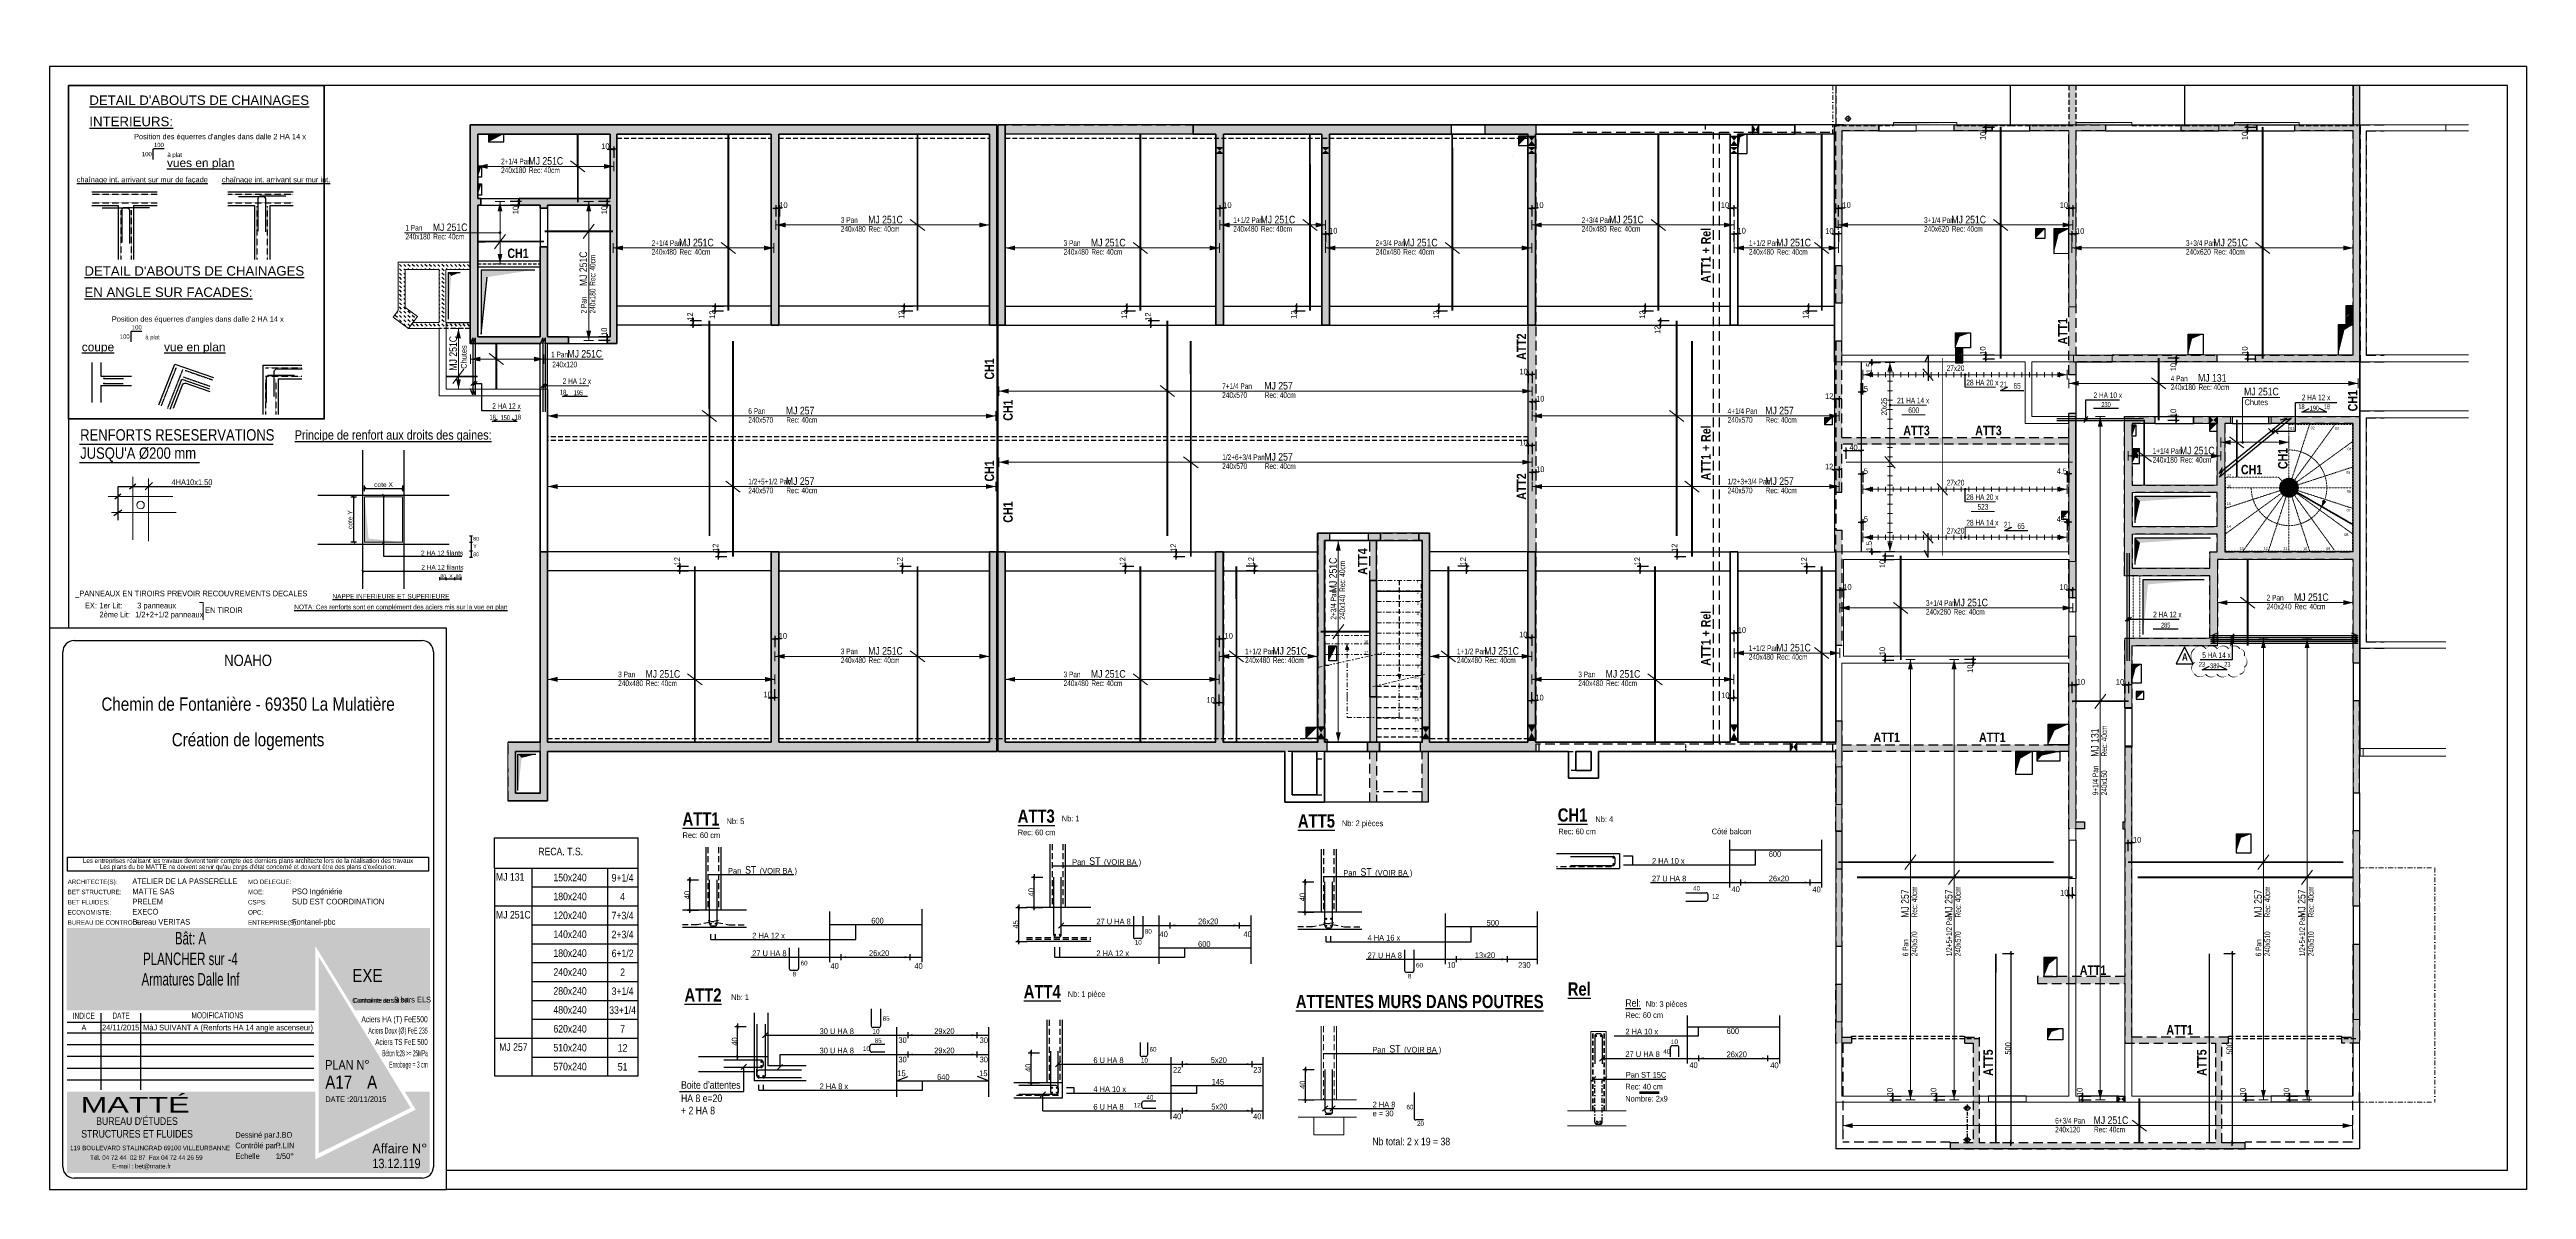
# Model space of a CAD drawing. Header units: millimetres. Extents: x 12045 to 47376, y -21493 to -16931.
# Drawn here: x 12045 to 18595, y -21424 to -18408 of the extents above; entities that cross this region are included whole.
import ezdxf
from ezdxf.enums import TextEntityAlignment as Align

# ---------------------------------------------------------------- set-up
doc = ezdxf.new("R2010")
doc.units = ezdxf.units.MM
for name, pattern in [('CACHE', [9.525, 6.35, -3.175]), ('CACHE2', [4.7625, 3.175, -1.5875]), ('CACHEX2', [19.05, 12.7, -6.35]), ('TIRETPT2', [12.7, 6.35, -3.175, 0, -3.175]), ('TIRETPTX2', [50.8, 25.4, -12.7, 0, -12.7]), ('VW-01', [0.41656, 0.20828, -0.20828])]:
    doc.linetypes.add(name, pattern=pattern)
for name, color, linetype in [('01-Cad  2', 1, 'Continuous'), ('01-cartouche', 7, 'Continuous'), ('01-cartouche-cage A', 7, 'Continuous'), ('01_arm', 50, 'Continuous'), ('01_ARM_INF', 2, 'Continuous'), ('01_ARMA_INF', 50, 'Continuous'), ('01_cote_gen', 4, 'Continuous'), ('01_linteaux', 2, 'Continuous'), ('01_murs_sup', 2, 'CACHEX2'), ('01_resv', 32, 'Continuous'), ('01_texte', 230, 'Continuous'), ('_CAD_2_', 2, 'Continuous'), ('AA_COTES', 2, 'Continuous')]:
    doc.layers.add(name, color=color, linetype=linetype)
for name, color, linetype, lineweight in [('01_coupés', 2, 'Continuous', 50), ('01_hachures', 10, 'Continuous', 5), ('01_murs_coup', 5, 'Continuous', 60), ('01_poutres', 2, 'Continuous', 18), ('01_résv', 32, 'Continuous', 9), ('01_sem', 42, 'Continuous', 15), ('01_tram_axes', 2, 'TIRETPTX2', 9), ('B Aménagement intérieur', 7, 'Continuous', 5)]:
    doc.layers.add(name, color=color, linetype=linetype, lineweight=lineweight)
doc.styles.add('cartouche', font='ARIALN.TTF', dxfattribs={"width": 0.01})
doc.styles.add('Eurostile', font='')
doc.styles.add('impact', font='impact.ttf')
doc.styles.add('MATTE_TXT', font='arial.ttf')
doc.styles.add('michel-cote', font='ARIALN.TTF')
doc.styles.add('NARROW', font='ARIALN.TTF')
doc.styles.add('PATIO', font='ARIALN.TTF')
doc.styles.add('STYLE2', font='ARIALN.TTF')
doc.styles.add('stylemattecart', font='ARIALN.TTF')
doc.styles.add('Titre', font='ariblk.ttf')
doc.styles.get('Eurostile').set_extended_font_data('Eurostile')
doc.dimstyles.new('cot50-oblique', dxfattribs={"dimtxt": 12.5, "dimasz": 1, "dimexe": 7.5, "dimexo": 5, "dimgap": 3.5, "dimtad": 1, "dimdec": 1, "dimrnd": 0.5, "dimtxsty": 'MATTE_TXT', "dimblk": 'cote-bar-oblique', "dimcen": 2.5, "dimse1": 1, "dimse2": 1, "dimclrd": 6, "dimclre": 9, "dimclrt": 256, "dimazin": 0, "dimtfac": 1, "dimtdec": 1, "dimtix": 1, "dimtmove": 2, "dimatfit": 3, "dimldrblk": 'NONE', "dimfxl": 1, "dimarcsym": 0})
doc.dimstyles.new('JB25', dxfattribs={"dimscale": 0.1, "dimtxt": 150, "dimasz": 15, "dimexe": 0.1, "dimexo": 0.1, "dimgap": 0.09, "dimtad": 1, "dimdec": 1, "dimlfac": 0.5, "dimdsep": 46, "dimtxsty": 'STYLE2', "dimblk1": 'BOND_G', "dimblk2": 'BOND_D', "dimsah": 1, "dimcen": 1.5, "dimdle": 0.01, "dimse1": 1, "dimse2": 1, "dimclrd": 4, "dimclre": 2, "dimclrt": 6, "dimazin": 2, "dimtfac": 2.333333, "dimtdec": 1, "dimtix": 1, "dimtmove": 2, "dimatfit": 3, "dimldrblk": 'BOND_G', "dimfxl": 1, "dimtolj": 1, "dimtzin": 0, "dimarcsym": 0})
doc.dimstyles.new('JB50', dxfattribs={"dimscale": 0.1, "dimtxt": 150, "dimasz": 15, "dimexe": 0.1, "dimexo": 0.1, "dimgap": 0.09, "dimtad": 1, "dimdec": 1, "dimdsep": 46, "dimtxsty": 'STYLE2', "dimblk1": 'BOND_G', "dimblk2": 'BOND_D', "dimsah": 1, "dimcen": 1.5, "dimdle": 0.01, "dimse1": 1, "dimse2": 1, "dimclrd": 4, "dimclre": 2, "dimclrt": 6, "dimazin": 2, "dimtfac": 2.333333, "dimtdec": 1, "dimtix": 1, "dimtmove": 2, "dimatfit": 3, "dimldrblk": 'BOND_G', "dimfxl": 1, "dimtolj": 1, "dimtzin": 0, "dimarcsym": 0})
pattern_1 = [(135, (0, -90.488), (-11.2253202, 9e-16), [7.9375, -7.9375])]
pattern_2 = [(135, (-3207.892, 4492.45), (-11.2253202, 9e-16), [7.9375, -7.9375])]

# ---------------------------------------------------------------- blocks, each defined once
blk = doc.blocks.new('BOND_G')
at = {"layer": 'AA_COTES', "color": 0}
for p, q in [((5, 0), (-5, 0)), ((1.8, 1.8), (-1.8, -1.8)), ((0, -5), (0, 15))]:
    blk.add_line(p, q, dxfattribs=at)
blk = doc.blocks.new('BOND_D')
at = {"layer": 'AA_COTES', "color": 0}
for p, q in [((5, 0), (-5, 0)), ((-1.8, -1.8), (1.8, 1.8)), ((0, 5), (0, -15))]:
    blk.add_line(p, q, dxfattribs=at)
blk = doc.blocks.new('*D2529')
at = {"layer": '01_cote_gen', "color": 4, "lineweight": -2, "transparency": 16777216}
blk.add_line((13712.5, -19785.9), (13712.5, -19776.9), dxfattribs=at)
at = {"layer": 'Defpoints', "color": 0, "transparency": 16777216}
for p in [(13712.5, -19775.4), (13751.7, -19775.4), (13751.7, -19787.4)]:
    blk.add_point(p, dxfattribs=at)
at = {"layer": '01_cote_gen', "color": 4, "lineweight": -2, "transparency": 16777216, "xscale": 1.5, "yscale": 1.5, "zscale": 1.5}
for name, p, rotation in [('BOND_D', (13712.5, -19775.4), 90), ('BOND_G', (13712.5, -19787.4), 270)]:
    blk.add_blockref(name, p, dxfattribs=dict(at, rotation=rotation))
at = {"layer": '01_cote_gen', "color": 6, "transparency": 16777216, "insert": (13705, -19761.9), "char_height": 15, "attachment_point": 5, "rotation": 90, "style": 'STYLE2'}
blk.add_mtext('\\A1;12', dxfattribs=at)
blk = doc.blocks.new('*D2525')
at = {"layer": '01_cote_gen', "color": 4, "lineweight": -2, "transparency": 16777216}
blk.add_line((14301.3, -19785.9), (14301.3, -19776.9), dxfattribs=at)
at = {"layer": 'Defpoints', "color": 0, "transparency": 16777216}
for p in [(14301.3, -19775.4), (14340.5, -19775.4), (14340.5, -19787.4)]:
    blk.add_point(p, dxfattribs=at)
at = {"layer": '01_cote_gen', "color": 4, "lineweight": -2, "transparency": 16777216, "xscale": 1.5, "yscale": 1.5, "zscale": 1.5}
for name, p, rotation in [('BOND_D', (14301.3, -19775.4), 90), ('BOND_G', (14301.3, -19787.4), 270)]:
    blk.add_blockref(name, p, dxfattribs=dict(at, rotation=rotation))
at = {"layer": '01_cote_gen', "color": 6, "transparency": 16777216, "insert": (14293.7, -19761.9), "char_height": 15, "attachment_point": 5, "rotation": 90, "style": 'STYLE2'}
blk.add_mtext('\\A1;12', dxfattribs=at)
blk = doc.blocks.new('*D2526')
at = {"layer": '01_cote_gen', "color": 4, "lineweight": -2, "transparency": 16777216}
blk.add_line((14890.3, -19785.9), (14890.3, -19776.9), dxfattribs=at)
at = {"layer": 'Defpoints', "color": 0, "transparency": 16777216}
for p in [(14890.3, -19775.4), (14929.6, -19775.4), (14929.6, -19787.4)]:
    blk.add_point(p, dxfattribs=at)
at = {"layer": '01_cote_gen', "color": 4, "lineweight": -2, "transparency": 16777216, "xscale": 1.5, "yscale": 1.5, "zscale": 1.5}
for name, p, rotation in [('BOND_D', (14890.3, -19775.4), 90), ('BOND_G', (14890.3, -19787.4), 270)]:
    blk.add_blockref(name, p, dxfattribs=dict(at, rotation=rotation))
at = {"layer": '01_cote_gen', "color": 6, "transparency": 16777216, "insert": (14882.8, -19761.9), "char_height": 15, "attachment_point": 5, "rotation": 90, "style": 'STYLE2'}
blk.add_mtext('\\A1;12', dxfattribs=at)
blk = doc.blocks.new('*D2527')
at = {"layer": '01_cote_gen', "color": 4, "lineweight": -2, "transparency": 16777216}
blk.add_line((15231.8, -19776.9), (15231.8, -19785.9), dxfattribs=at)
at = {"layer": 'Defpoints', "color": 0, "transparency": 16777216}
for p in [(15183.9, -19775.4), (15183.9, -19787.4), (15231.8, -19787.4)]:
    blk.add_point(p, dxfattribs=at)
at = {"layer": '01_cote_gen', "color": 4, "lineweight": -2, "transparency": 16777216, "xscale": 1.5, "yscale": 1.5, "zscale": 1.5}
for name, p, rotation in [('BOND_G', (15231.8, -19775.4), 90), ('BOND_D', (15231.8, -19787.4), 270)]:
    blk.add_blockref(name, p, dxfattribs=dict(at, rotation=rotation))
at = {"layer": '01_cote_gen', "color": 6, "transparency": 16777216, "insert": (15222.8, -19761.9), "char_height": 15, "attachment_point": 5, "rotation": 90, "style": 'STYLE2'}
blk.add_mtext('\\A1;12', dxfattribs=at)
blk = doc.blocks.new('*D2530')
at = {"layer": '01_cote_gen', "color": 4, "lineweight": -2, "transparency": 16777216}
blk.add_line((13965.1, -19966.9), (13972.1, -19966.9), dxfattribs=at)
at = {"layer": 'Defpoints', "color": 0, "transparency": 16777216}
for p in [(13973.6, -19966.9), (13963.6, -20001), (13973.6, -19999)]:
    blk.add_point(p, dxfattribs=at)
at = {"layer": '01_cote_gen', "color": 4, "lineweight": -2, "transparency": 16777216, "xscale": 1.5, "yscale": 1.5, "zscale": 1.5, "rotation": 180}
blk.add_blockref('BOND_G', (13963.6, -19966.9), dxfattribs=at)
at = {"layer": '01_cote_gen', "color": 4, "lineweight": -2, "transparency": 16777216, "xscale": 1.5, "yscale": 1.5, "zscale": 1.5}
blk.add_blockref('BOND_D', (13973.6, -19966.9), dxfattribs=at)
at = {"layer": '01_cote_gen', "color": 6, "transparency": 16777216, "insert": (13984.8, -19959.3), "char_height": 15, "attachment_point": 5, "style": 'STYLE2'}
blk.add_mtext('\\A1;10', dxfattribs=at)
blk = doc.blocks.new('*D2528')
at = {"layer": '01_cote_gen', "color": 4, "lineweight": -2, "transparency": 16777216}
blk.add_line((15140.1, -19966.9), (15147.1, -19966.9), dxfattribs=at)
at = {"layer": 'Defpoints', "color": 0, "transparency": 16777216}
for p in [(15148.6, -19966.9), (15138.6, -20001), (15148.6, -20001)]:
    blk.add_point(p, dxfattribs=at)
at = {"layer": '01_cote_gen', "color": 4, "lineweight": -2, "transparency": 16777216, "xscale": 1.5, "yscale": 1.5, "zscale": 1.5, "rotation": 180}
blk.add_blockref('BOND_G', (15138.6, -19966.9), dxfattribs=at)
at = {"layer": '01_cote_gen', "color": 4, "lineweight": -2, "transparency": 16777216, "xscale": 1.5, "yscale": 1.5, "zscale": 1.5}
blk.add_blockref('BOND_D', (15148.6, -19966.9), dxfattribs=at)
at = {"layer": '01_cote_gen', "color": 6, "transparency": 16777216, "insert": (15163.6, -19959.3), "char_height": 15, "attachment_point": 5, "style": 'STYLE2'}
blk.add_mtext('\\A1;10', dxfattribs=at)
blk = doc.blocks.new('*D2531')
at = {"layer": '01_cote_gen', "color": 4, "lineweight": -2, "ltscale": 0.1, "transparency": 16777216}
blk.add_line((13962.1, -20122.9), (13955.1, -20122.9), dxfattribs=at)
at = {"layer": 'Defpoints', "color": 0, "ltscale": 0.1, "transparency": 16777216}
for p in [(13953.6, -20089.8), (13963.6, -20086.8), (13953.6, -20122.9)]:
    blk.add_point(p, dxfattribs=at)
at = {"layer": '01_cote_gen', "color": 4, "lineweight": -2, "ltscale": 0.1, "transparency": 16777216, "xscale": 1.5, "yscale": 1.5, "zscale": 1.5, "rotation": 180}
blk.add_blockref('BOND_D', (13953.6, -20122.9), dxfattribs=at)
at = {"layer": '01_cote_gen', "color": 4, "lineweight": -2, "ltscale": 0.1, "transparency": 16777216, "xscale": 1.5, "yscale": 1.5, "zscale": 1.5}
blk.add_blockref('BOND_G', (13963.6, -20122.9), dxfattribs=at)
at = {"layer": '01_cote_gen', "color": 6, "ltscale": 0.1, "transparency": 16777216, "insert": (13944.2, -20114.3), "char_height": 15, "attachment_point": 5, "style": 'STYLE2'}
blk.add_mtext('\\A1;10', dxfattribs=at)
blk = doc.blocks.new('*D2532')
at = {"layer": '01_cote_gen', "color": 4, "lineweight": -2, "ltscale": 0.1, "transparency": 16777216}
blk.add_line((15137.1, -20136.7), (15130.1, -20136.7), dxfattribs=at)
at = {"layer": 'Defpoints', "color": 0, "ltscale": 0.1, "transparency": 16777216}
for p in [(15128.6, -20086.8), (15138.6, -20086.8), (15128.6, -20136.7)]:
    blk.add_point(p, dxfattribs=at)
at = {"layer": '01_cote_gen', "color": 4, "lineweight": -2, "ltscale": 0.1, "transparency": 16777216, "xscale": 1.5, "yscale": 1.5, "zscale": 1.5, "rotation": 180}
blk.add_blockref('BOND_D', (15128.6, -20136.7), dxfattribs=at)
at = {"layer": '01_cote_gen', "color": 4, "lineweight": -2, "ltscale": 0.1, "transparency": 16777216, "xscale": 1.5, "yscale": 1.5, "zscale": 1.5}
blk.add_blockref('BOND_G', (15138.6, -20136.7), dxfattribs=at)
at = {"layer": '01_cote_gen', "color": 6, "ltscale": 0.1, "transparency": 16777216, "insert": (15115.8, -20129), "char_height": 15, "attachment_point": 5, "style": 'STYLE2'}
blk.add_mtext('\\A1;10', dxfattribs=at)
blk = doc.blocks.new('*D2533')
at = {"layer": '01_cote_gen', "color": 4, "lineweight": -2, "transparency": 16777216}
blk.add_line((16251.3, -19785.9), (16251.3, -19776.9), dxfattribs=at)
at = {"layer": 'Defpoints', "color": 0, "transparency": 16777216}
for p in [(16251.3, -19775.4), (16290.6, -19775.4), (16290.6, -19787.4)]:
    blk.add_point(p, dxfattribs=at)
at = {"layer": '01_cote_gen', "color": 4, "lineweight": -2, "transparency": 16777216, "xscale": 1.5, "yscale": 1.5, "zscale": 1.5}
for name, p, rotation in [('BOND_D', (16251.3, -19775.4), 90), ('BOND_G', (16251.3, -19787.4), 270)]:
    blk.add_blockref(name, p, dxfattribs=dict(at, rotation=rotation))
at = {"layer": '01_cote_gen', "color": 6, "transparency": 16777216, "insert": (16243.8, -19761.9), "char_height": 15, "attachment_point": 5, "rotation": 90, "style": 'STYLE2'}
blk.add_mtext('\\A1;12', dxfattribs=at)
blk = doc.blocks.new('*D2534')
at = {"layer": '01_cote_gen', "color": 4, "lineweight": -2, "transparency": 16777216}
blk.add_line((15792.1, -19776.9), (15792.1, -19785.9), dxfattribs=at)
at = {"layer": 'Defpoints', "color": 0, "transparency": 16777216}
for p in [(15744.2, -19775.4), (15744.2, -19787.4), (15792.1, -19787.4)]:
    blk.add_point(p, dxfattribs=at)
at = {"layer": '01_cote_gen', "color": 4, "lineweight": -2, "transparency": 16777216, "xscale": 1.5, "yscale": 1.5, "zscale": 1.5}
for name, p, rotation in [('BOND_G', (15792.1, -19775.4), 90), ('BOND_D', (15792.1, -19787.4), 270)]:
    blk.add_blockref(name, p, dxfattribs=dict(at, rotation=rotation))
at = {"layer": '01_cote_gen', "color": 6, "transparency": 16777216, "insert": (15783.1, -19761.9), "char_height": 15, "attachment_point": 5, "rotation": 90, "style": 'STYLE2'}
blk.add_mtext('\\A1;12', dxfattribs=at)
blk = doc.blocks.new('*D2535')
at = {"layer": '01_cote_gen', "color": 4, "lineweight": -2, "transparency": 16777216}
blk.add_line((16691.9, -19786), (16691.9, -19777), dxfattribs=at)
at = {"layer": 'Defpoints', "color": 0, "transparency": 16777216}
for p in [(16691.9, -19775.5), (16731.1, -19775.5), (16731.1, -19787.5)]:
    blk.add_point(p, dxfattribs=at)
at = {"layer": '01_cote_gen', "color": 4, "lineweight": -2, "transparency": 16777216, "xscale": 1.5, "yscale": 1.5, "zscale": 1.5}
for name, p, rotation in [('BOND_D', (16691.9, -19775.5), 90), ('BOND_G', (16691.9, -19787.5), 270)]:
    blk.add_blockref(name, p, dxfattribs=dict(at, rotation=rotation))
at = {"layer": '01_cote_gen', "color": 6, "transparency": 16777216, "insert": (16684.4, -19761.9), "char_height": 15, "attachment_point": 5, "rotation": 90, "style": 'STYLE2'}
blk.add_mtext('\\A1;12', dxfattribs=at)
blk = doc.blocks.new('*D2548')
at = {"layer": '01_cote_gen', "color": 4, "lineweight": -2, "transparency": 16777216}
blk.add_line((13747, -19135.8), (13747, -19126.8), dxfattribs=at)
at = {"layer": 'Defpoints', "color": 0, "transparency": 16777216}
for p in [(13747, -19125.3), (13790.4, -19125.3), (13790.4, -19137.3)]:
    blk.add_point(p, dxfattribs=at)
at = {"layer": '01_cote_gen', "color": 4, "lineweight": -2, "transparency": 16777216, "xscale": 1.5, "yscale": 1.5, "zscale": 1.5}
for name, p, rotation in [('BOND_D', (13747, -19125.3), 90), ('BOND_G', (13747, -19137.3), 270)]:
    blk.add_blockref(name, p, dxfattribs=dict(at, rotation=rotation))
at = {"layer": '01_cote_gen', "color": 6, "transparency": 16777216, "insert": (13739.5, -19114.7), "char_height": 15, "attachment_point": 5, "rotation": 90, "style": 'STYLE2'}
blk.add_mtext('\\A1;12', dxfattribs=at)
blk = doc.blocks.new('*D2549')
at = {"layer": '01_cote_gen', "color": 4, "lineweight": -2, "transparency": 16777216}
blk.add_line((13805.4, -19097.9), (13805.4, -19088.9), dxfattribs=at)
at = {"layer": 'Defpoints', "color": 0, "transparency": 16777216}
for p in [(13805.4, -19087.4), (13840.5, -19087.4), (13840.5, -19099.4)]:
    blk.add_point(p, dxfattribs=at)
at = {"layer": '01_cote_gen', "color": 4, "lineweight": -2, "transparency": 16777216, "xscale": 1.5, "yscale": 1.5, "zscale": 1.5}
for name, p, rotation in [('BOND_D', (13805.4, -19087.4), 90), ('BOND_G', (13805.4, -19099.4), 270)]:
    blk.add_blockref(name, p, dxfattribs=dict(at, rotation=rotation))
at = {"layer": '01_cote_gen', "color": 6, "transparency": 16777216, "insert": (13797.9, -19109.8), "char_height": 15, "attachment_point": 5, "rotation": 90, "style": 'STYLE2'}
blk.add_mtext('\\A1;12', dxfattribs=at)
blk = doc.blocks.new('*D2536')
at = {"layer": '01_cote_gen', "color": 4, "lineweight": -2, "transparency": 16777216}
blk.add_line((14305.5, -19097.9), (14305.5, -19088.9), dxfattribs=at)
at = {"layer": 'Defpoints', "color": 0, "transparency": 16777216}
for p in [(14305.5, -19087.4), (14340.6, -19087.4), (14340.6, -19099.4)]:
    blk.add_point(p, dxfattribs=at)
at = {"layer": '01_cote_gen', "color": 4, "lineweight": -2, "transparency": 16777216, "xscale": 1.5, "yscale": 1.5, "zscale": 1.5}
for name, p, rotation in [('BOND_D', (14305.5, -19087.4), 90), ('BOND_G', (14305.5, -19099.4), 270)]:
    blk.add_blockref(name, p, dxfattribs=dict(at, rotation=rotation))
at = {"layer": '01_cote_gen', "color": 6, "transparency": 16777216, "insert": (14298, -19109.8), "char_height": 15, "attachment_point": 5, "rotation": 90, "style": 'STYLE2'}
blk.add_mtext('\\A1;12', dxfattribs=at)
blk = doc.blocks.new('*D2537')
at = {"layer": '01_cote_gen', "color": 4, "lineweight": -2, "transparency": 16777216}
blk.add_line((14894.5, -19097.9), (14894.5, -19088.9), dxfattribs=at)
at = {"layer": 'Defpoints', "color": 0, "transparency": 16777216}
for p in [(14894.5, -19087.4), (14929.6, -19087.4), (14929.6, -19099.4)]:
    blk.add_point(p, dxfattribs=at)
at = {"layer": '01_cote_gen', "color": 4, "lineweight": -2, "transparency": 16777216, "xscale": 1.5, "yscale": 1.5, "zscale": 1.5}
for name, p, rotation in [('BOND_D', (14894.5, -19087.4), 90), ('BOND_G', (14894.5, -19099.4), 270)]:
    blk.add_blockref(name, p, dxfattribs=dict(at, rotation=rotation))
at = {"layer": '01_cote_gen', "color": 6, "transparency": 16777216, "insert": (14887, -19109.7), "char_height": 15, "attachment_point": 5, "rotation": 90, "style": 'STYLE2'}
blk.add_mtext('\\A1;12', dxfattribs=at)
blk = doc.blocks.new('*D2538')
at = {"layer": '01_cote_gen', "color": 4, "lineweight": -2, "transparency": 16777216}
blk.add_line((15343.1, -19097.9), (15343.1, -19088.9), dxfattribs=at)
at = {"layer": 'Defpoints', "color": 0, "transparency": 16777216}
for p in [(15343.1, -19087.4), (15378.2, -19087.4), (15378.2, -19099.4)]:
    blk.add_point(p, dxfattribs=at)
at = {"layer": '01_cote_gen', "color": 4, "lineweight": -2, "transparency": 16777216, "xscale": 1.5, "yscale": 1.5, "zscale": 1.5}
for name, p, rotation in [('BOND_D', (15343.1, -19087.4), 90), ('BOND_G', (15343.1, -19099.4), 270)]:
    blk.add_blockref(name, p, dxfattribs=dict(at, rotation=rotation))
at = {"layer": '01_cote_gen', "color": 6, "transparency": 16777216, "insert": (15335.6, -19109.8), "char_height": 15, "attachment_point": 5, "rotation": 90, "style": 'STYLE2'}
blk.add_mtext('\\A1;12', dxfattribs=at)
blk = doc.blocks.new('*D2539')
at = {"layer": '01_cote_gen', "color": 4, "lineweight": -2, "transparency": 16777216}
blk.add_line((15719.5, -19097.9), (15719.5, -19088.9), dxfattribs=at)
at = {"layer": 'Defpoints', "color": 0, "transparency": 16777216}
for p in [(15719.5, -19087.4), (15754.6, -19087.4), (15754.6, -19099.4)]:
    blk.add_point(p, dxfattribs=at)
at = {"layer": '01_cote_gen', "color": 4, "lineweight": -2, "transparency": 16777216, "xscale": 1.5, "yscale": 1.5, "zscale": 1.5}
for name, p, rotation in [('BOND_D', (15719.5, -19087.4), 90), ('BOND_G', (15719.5, -19099.4), 270)]:
    blk.add_blockref(name, p, dxfattribs=dict(at, rotation=rotation))
at = {"layer": '01_cote_gen', "color": 6, "transparency": 16777216, "insert": (15712, -19109.7), "char_height": 15, "attachment_point": 5, "rotation": 90, "style": 'STYLE2'}
blk.add_mtext('\\A1;12', dxfattribs=at)
blk = doc.blocks.new('*D2540')
at = {"layer": '01_cote_gen', "color": 4, "lineweight": -2, "transparency": 16777216}
blk.add_line((16264.5, -19097.9), (16264.5, -19088.9), dxfattribs=at)
at = {"layer": 'Defpoints', "color": 0, "transparency": 16777216}
for p in [(16264.5, -19087.4), (16299.6, -19087.4), (16299.6, -19099.4)]:
    blk.add_point(p, dxfattribs=at)
at = {"layer": '01_cote_gen', "color": 4, "lineweight": -2, "transparency": 16777216, "xscale": 1.5, "yscale": 1.5, "zscale": 1.5}
for name, p, rotation in [('BOND_D', (16264.5, -19087.4), 90), ('BOND_G', (16264.5, -19099.4), 270)]:
    blk.add_blockref(name, p, dxfattribs=dict(at, rotation=rotation))
at = {"layer": '01_cote_gen', "color": 6, "transparency": 16777216, "insert": (16257, -19109.7), "char_height": 15, "attachment_point": 5, "rotation": 90, "style": 'STYLE2'}
blk.add_mtext('\\A1;12', dxfattribs=at)
blk = doc.blocks.new('*D2541')
at = {"layer": '01_cote_gen', "color": 4, "lineweight": -2, "transparency": 16777216}
blk.add_line((16696.6, -19097.9), (16696.6, -19088.9), dxfattribs=at)
at = {"layer": 'Defpoints', "color": 0, "transparency": 16777216}
for p in [(16696.6, -19087.4), (16731.7, -19087.4), (16731.7, -19099.4)]:
    blk.add_point(p, dxfattribs=at)
at = {"layer": '01_cote_gen', "color": 4, "lineweight": -2, "transparency": 16777216, "xscale": 1.5, "yscale": 1.5, "zscale": 1.5}
for name, p, rotation in [('BOND_D', (16696.6, -19087.4), 90), ('BOND_G', (16696.6, -19099.4), 270)]:
    blk.add_blockref(name, p, dxfattribs=dict(at, rotation=rotation))
at = {"layer": '01_cote_gen', "color": 6, "transparency": 16777216, "insert": (16689.1, -19109.8), "char_height": 15, "attachment_point": 5, "rotation": 90, "style": 'STYLE2'}
blk.add_mtext('\\A1;12', dxfattribs=at)
blk = doc.blocks.new('*D2542')
at = {"layer": '01_cote_gen', "color": 4, "lineweight": -2, "transparency": 16777216}
blk.add_line((16305.5, -19135.9), (16305.5, -19127), dxfattribs=at)
at = {"layer": 'Defpoints', "color": 0, "transparency": 16777216}
for p in [(16305.5, -19125.5), (16348, -19125.5), (16348, -19137.4)]:
    blk.add_point(p, dxfattribs=at)
at = {"layer": '01_cote_gen', "color": 4, "lineweight": -2, "transparency": 16777216, "xscale": 1.5, "yscale": 1.5, "zscale": 1.5}
for name, p, rotation in [('BOND_D', (16305.5, -19125.5), 90), ('BOND_G', (16305.5, -19137.4), 270)]:
    blk.add_blockref(name, p, dxfattribs=dict(at, rotation=rotation))
at = {"layer": '01_cote_gen', "color": 6, "transparency": 16777216, "insert": (16296.9, -19149.5), "char_height": 15, "attachment_point": 5, "rotation": 90, "style": 'STYLE2'}
blk.add_mtext('\\A1;12', dxfattribs=at)
blk = doc.blocks.new('*D2550')
at = {"layer": '01_cote_gen', "color": 4, "lineweight": -2, "transparency": 16777216}
blk.add_line((13967.1, -18827.7), (13974.1, -18827.7), dxfattribs=at)
at = {"layer": 'Defpoints', "color": 0, "transparency": 16777216}
for p in [(13965.6, -18860), (13975.6, -18827.7), (13975.6, -18860)]:
    blk.add_point(p, dxfattribs=at)
at = {"layer": '01_cote_gen', "color": 4, "lineweight": -2, "transparency": 16777216, "xscale": 1.5, "yscale": 1.5, "zscale": 1.5, "rotation": 180}
blk.add_blockref('BOND_G', (13965.6, -18827.7), dxfattribs=at)
at = {"layer": '01_cote_gen', "color": 4, "lineweight": -2, "transparency": 16777216, "xscale": 1.5, "yscale": 1.5, "zscale": 1.5}
blk.add_blockref('BOND_D', (13975.6, -18827.7), dxfattribs=at)
at = {"layer": '01_cote_gen', "color": 6, "transparency": 16777216, "insert": (13986.1, -18820), "char_height": 15, "attachment_point": 5, "style": 'STYLE2'}
blk.add_mtext('\\A1;10', dxfattribs=at)
blk = doc.blocks.new('*D2543')
at = {"layer": '01_cote_gen', "color": 4, "lineweight": -2, "transparency": 16777216}
blk.add_line((15141.1, -18827.7), (15148.1, -18827.7), dxfattribs=at)
at = {"layer": 'Defpoints', "color": 0, "transparency": 16777216}
for p in [(15139.6, -18860), (15149.6, -18827.7), (15149.6, -18860)]:
    blk.add_point(p, dxfattribs=at)
at = {"layer": '01_cote_gen', "color": 4, "lineweight": -2, "transparency": 16777216, "xscale": 1.5, "yscale": 1.5, "zscale": 1.5, "rotation": 180}
blk.add_blockref('BOND_G', (15139.6, -18827.7), dxfattribs=at)
at = {"layer": '01_cote_gen', "color": 4, "lineweight": -2, "transparency": 16777216, "xscale": 1.5, "yscale": 1.5, "zscale": 1.5}
blk.add_blockref('BOND_D', (15149.6, -18827.7), dxfattribs=at)
at = {"layer": '01_cote_gen', "color": 6, "transparency": 16777216, "insert": (15160.1, -18820), "char_height": 15, "attachment_point": 5, "style": 'STYLE2'}
blk.add_mtext('\\A1;10', dxfattribs=at)
blk = doc.blocks.new('*D2544')
at = {"layer": '01_cote_gen', "color": 4, "lineweight": -2, "transparency": 16777216}
blk.add_line((15421.1, -18896.2), (15428.1, -18896.2), dxfattribs=at)
at = {"layer": 'Defpoints', "color": 0, "transparency": 16777216}
for p in [(15419.6, -18920.9), (15429.6, -18896.2), (15429.6, -18920.9)]:
    blk.add_point(p, dxfattribs=at)
at = {"layer": '01_cote_gen', "color": 4, "lineweight": -2, "transparency": 16777216, "xscale": 1.5, "yscale": 1.5, "zscale": 1.5, "rotation": 180}
blk.add_blockref('BOND_G', (15419.6, -18896.2), dxfattribs=at)
at = {"layer": '01_cote_gen', "color": 4, "lineweight": -2, "transparency": 16777216, "xscale": 1.5, "yscale": 1.5, "zscale": 1.5}
blk.add_blockref('BOND_D', (15429.6, -18896.2), dxfattribs=at)
at = {"layer": '01_cote_gen', "color": 6, "transparency": 16777216, "insert": (15440.1, -18887.8), "char_height": 15, "attachment_point": 5, "style": 'STYLE2'}
blk.add_mtext('\\A1;10', dxfattribs=at)
blk = doc.blocks.new('*D2545')
at = {"layer": '01_cote_gen', "color": 4, "lineweight": -2, "transparency": 16777216}
blk.add_line((15966.1, -18827.7), (15973.1, -18827.7), dxfattribs=at)
at = {"layer": 'Defpoints', "color": 0, "transparency": 16777216}
for p in [(15964.6, -18860), (15974.6, -18827.7), (15974.6, -18860)]:
    blk.add_point(p, dxfattribs=at)
at = {"layer": '01_cote_gen', "color": 4, "lineweight": -2, "transparency": 16777216, "xscale": 1.5, "yscale": 1.5, "zscale": 1.5, "rotation": 180}
blk.add_blockref('BOND_G', (15964.6, -18827.7), dxfattribs=at)
at = {"layer": '01_cote_gen', "color": 4, "lineweight": -2, "transparency": 16777216, "xscale": 1.5, "yscale": 1.5, "zscale": 1.5}
blk.add_blockref('BOND_D', (15974.6, -18827.7), dxfattribs=at)
at = {"layer": '01_cote_gen', "color": 6, "transparency": 16777216, "insert": (15985.1, -18820), "char_height": 15, "attachment_point": 5, "style": 'STYLE2'}
blk.add_mtext('\\A1;10', dxfattribs=at)
blk = doc.blocks.new('*D2546')
at = {"layer": '01_cote_gen', "color": 4, "lineweight": -2, "transparency": 16777216}
blk.add_line((16501, -18896.2), (16508, -18896.2), dxfattribs=at)
at = {"layer": 'Defpoints', "color": 0, "transparency": 16777216}
for p in [(16499.5, -18920.9), (16509.5, -18896.2), (16509.5, -18920.9)]:
    blk.add_point(p, dxfattribs=at)
at = {"layer": '01_cote_gen', "color": 4, "lineweight": -2, "transparency": 16777216, "xscale": 1.5, "yscale": 1.5, "zscale": 1.5, "rotation": 180}
blk.add_blockref('BOND_G', (16499.5, -18896.2), dxfattribs=at)
at = {"layer": '01_cote_gen', "color": 4, "lineweight": -2, "transparency": 16777216, "xscale": 1.5, "yscale": 1.5, "zscale": 1.5}
blk.add_blockref('BOND_D', (16509.5, -18896.2), dxfattribs=at)
at = {"layer": '01_cote_gen', "color": 6, "transparency": 16777216, "insert": (16520, -18887.8), "char_height": 15, "attachment_point": 5, "style": 'STYLE2'}
blk.add_mtext('\\A1;10', dxfattribs=at)
blk = doc.blocks.new('*D2547')
at = {"layer": '01_cote_gen', "color": 4, "lineweight": -2, "transparency": 16777216}
blk.add_line((16491.1, -18827.7), (16498.1, -18827.7), dxfattribs=at)
at = {"layer": 'Defpoints', "color": 0, "transparency": 16777216}
for p in [(16499.6, -18827.7), (16499.6, -18860), (16489.6, -19087.4)]:
    blk.add_point(p, dxfattribs=at)
at = {"layer": '01_cote_gen', "color": 4, "lineweight": -2, "transparency": 16777216, "xscale": 1.5, "yscale": 1.5, "zscale": 1.5, "rotation": 180}
blk.add_blockref('BOND_G', (16489.6, -18827.7), dxfattribs=at)
at = {"layer": '01_cote_gen', "color": 4, "lineweight": -2, "transparency": 16777216, "xscale": 1.5, "yscale": 1.5, "zscale": 1.5}
blk.add_blockref('BOND_D', (16499.6, -18827.7), dxfattribs=at)
at = {"layer": '01_cote_gen', "color": 6, "transparency": 16777216, "insert": (16475.9, -18820), "char_height": 15, "attachment_point": 5, "style": 'STYLE2'}
blk.add_mtext('\\A1;10', dxfattribs=at)
blk = doc.blocks.new('*D2551')
at = {"layer": '01_cote_gen', "color": 4, "lineweight": -2, "ltscale": 0.1, "transparency": 16777216}
blk.add_line((13814, -19747.9), (13814, -19738.9), dxfattribs=at)
at = {"layer": 'Defpoints', "color": 0, "ltscale": 0.1, "transparency": 16777216}
for p in [(13814, -19737.4), (13852.8, -19737.4), (13852.8, -19749.4)]:
    blk.add_point(p, dxfattribs=at)
at = {"layer": '01_cote_gen', "color": 4, "lineweight": -2, "ltscale": 0.1, "transparency": 16777216, "xscale": 1.5, "yscale": 1.5, "zscale": 1.5}
for name, p, rotation in [('BOND_D', (13814, -19737.4), 90), ('BOND_G', (13814, -19749.4), 270)]:
    blk.add_blockref(name, p, dxfattribs=dict(at, rotation=rotation))
at = {"layer": '01_cote_gen', "color": 6, "ltscale": 0.1, "transparency": 16777216, "insert": (13806.5, -19726.2), "char_height": 15, "attachment_point": 5, "rotation": 90, "style": 'STYLE2'}
blk.add_mtext('\\A1;12', dxfattribs=at)
blk = doc.blocks.new('*D2552')
at = {"layer": '01_cote_gen', "color": 4, "lineweight": -2, "ltscale": 0.1, "transparency": 16777216}
blk.add_line((15024.6, -19747.9), (15024.6, -19738.9), dxfattribs=at)
at = {"layer": 'Defpoints', "color": 0, "ltscale": 0.1, "transparency": 16777216}
for p in [(15024.6, -19737.4), (15063.3, -19737.4), (15063.3, -19749.4)]:
    blk.add_point(p, dxfattribs=at)
at = {"layer": '01_cote_gen', "color": 4, "lineweight": -2, "ltscale": 0.1, "transparency": 16777216, "xscale": 1.5, "yscale": 1.5, "zscale": 1.5}
for name, p, rotation in [('BOND_D', (15024.6, -19737.4), 90), ('BOND_G', (15024.6, -19749.4), 270)]:
    blk.add_blockref(name, p, dxfattribs=dict(at, rotation=rotation))
at = {"layer": '01_cote_gen', "color": 6, "ltscale": 0.1, "transparency": 16777216, "insert": (15017, -19726.2), "char_height": 15, "attachment_point": 5, "rotation": 90, "style": 'STYLE2'}
blk.add_mtext('\\A1;12', dxfattribs=at)
blk = doc.blocks.new('*D2553')
at = {"layer": '01_cote_gen', "color": 4, "lineweight": -2, "transparency": 16777216}
blk.add_line((14957.6, -19135.9), (14957.6, -19126.9), dxfattribs=at)
at = {"layer": 'Defpoints', "color": 0, "transparency": 16777216}
for p in [(14957.6, -19125.4), (15000.9, -19125.4), (15000.9, -19137.4)]:
    blk.add_point(p, dxfattribs=at)
at = {"layer": '01_cote_gen', "color": 4, "lineweight": -2, "transparency": 16777216, "xscale": 1.5, "yscale": 1.5, "zscale": 1.5}
for name, p, rotation in [('BOND_D', (14957.6, -19125.4), 90), ('BOND_G', (14957.6, -19137.4), 270)]:
    blk.add_blockref(name, p, dxfattribs=dict(at, rotation=rotation))
at = {"layer": '01_cote_gen', "color": 6, "transparency": 16777216, "insert": (14950, -19114.8), "char_height": 15, "attachment_point": 5, "rotation": 90, "style": 'STYLE2'}
blk.add_mtext('\\A1;12', dxfattribs=at)
blk = doc.blocks.new('*D2555')
at = {"layer": '01_cote_gen', "color": 4, "lineweight": -2, "transparency": 16777216}
blk.add_line((13529.1, -18672), (13536.1, -18672), dxfattribs=at)
at = {"layer": 'Defpoints', "color": 0, "transparency": 16777216}
for p in [(13537.6, -18672), (13537.6, -18729.9), (13527.6, -18802.4)]:
    blk.add_point(p, dxfattribs=at)
at = {"layer": '01_cote_gen', "color": 4, "lineweight": -2, "transparency": 16777216, "xscale": 1.5, "yscale": 1.5, "zscale": 1.5, "rotation": 180}
blk.add_blockref('BOND_G', (13527.6, -18672), dxfattribs=at)
at = {"layer": '01_cote_gen', "color": 4, "lineweight": -2, "transparency": 16777216, "xscale": 1.5, "yscale": 1.5, "zscale": 1.5}
blk.add_blockref('BOND_D', (13537.6, -18672), dxfattribs=at)
at = {"layer": '01_cote_gen', "color": 6, "transparency": 16777216, "insert": (13515.3, -18664.4), "char_height": 15, "attachment_point": 5, "style": 'STYLE2'}
blk.add_mtext('\\A1;10', dxfattribs=at)
blk = doc.blocks.new('*D2556')
at = {"layer": '01_cote_gen', "color": 4, "lineweight": -2, "transparency": 16777216}
blk.add_line((13520, -18811.9), (13520, -18818.9), dxfattribs=at)
at = {"layer": 'Defpoints', "color": 0, "transparency": 16777216}
for p in [(13483.7, -18810.4), (13483.7, -18820.4), (13520, -18820.4)]:
    blk.add_point(p, dxfattribs=at)
at = {"layer": '01_cote_gen', "color": 4, "lineweight": -2, "transparency": 16777216, "xscale": 1.5, "yscale": 1.5, "zscale": 1.5}
for name, p, rotation in [('BOND_G', (13520, -18810.4), 90), ('BOND_D', (13520, -18820.4), 270)]:
    blk.add_blockref(name, p, dxfattribs=dict(at, rotation=rotation))
at = {"layer": '01_cote_gen', "color": 6, "transparency": 16777216, "insert": (13512.3, -18833.2), "char_height": 15, "attachment_point": 5, "rotation": 90, "style": 'STYLE2'}
blk.add_mtext('\\A1;10', dxfattribs=at)
blk = doc.blocks.new('*D2554')
at = {"layer": '01_cote_gen', "color": 4, "lineweight": -2, "transparency": 16777216}
blk.add_line((13285.6, -18811.9), (13285.6, -18818.9), dxfattribs=at)
at = {"layer": 'Defpoints', "color": 0, "transparency": 16777216}
for p in [(13249.3, -18810.4), (13249.3, -18820.4), (13285.6, -18820.4)]:
    blk.add_point(p, dxfattribs=at)
at = {"layer": '01_cote_gen', "color": 4, "lineweight": -2, "transparency": 16777216, "xscale": 1.5, "yscale": 1.5, "zscale": 1.5}
for name, p, rotation in [('BOND_G', (13285.6, -18810.4), 90), ('BOND_D', (13285.6, -18820.4), 270)]:
    blk.add_blockref(name, p, dxfattribs=dict(at, rotation=rotation))
at = {"layer": '01_cote_gen', "color": 6, "transparency": 16777216, "insert": (13277.9, -18833.2), "char_height": 15, "attachment_point": 5, "rotation": 90, "style": 'STYLE2'}
blk.add_mtext('\\A1;10', dxfattribs=at)
blk = doc.blocks.new('*D2557')
at = {"layer": '01_cote_gen', "color": 4, "lineweight": -2, "transparency": 16777216}
blk.add_line((13520, -19169.9), (13520, -19176.9), dxfattribs=at)
at = {"layer": 'Defpoints', "color": 0, "transparency": 16777216}
for p in [(13417.6, -19168.4), (13483.7, -19178.4), (13520, -19178.4)]:
    blk.add_point(p, dxfattribs=at)
at = {"layer": '01_cote_gen', "color": 4, "lineweight": -2, "transparency": 16777216, "xscale": 1.5, "yscale": 1.5, "zscale": 1.5}
for name, p, rotation in [('BOND_G', (13520, -19168.4), 90), ('BOND_D', (13520, -19178.4), 270)]:
    blk.add_blockref(name, p, dxfattribs=dict(at, rotation=rotation))
at = {"layer": '01_cote_gen', "color": 6, "transparency": 16777216, "insert": (13512.3, -19154.8), "char_height": 15, "attachment_point": 5, "rotation": 90, "style": 'STYLE2'}
blk.add_mtext('\\A1;10', dxfattribs=at)
blk = doc.blocks.new('*D2558')
at = {"layer": '01_cote_gen', "color": 4, "lineweight": -2, "ltscale": 0.1, "transparency": 16777216}
blk.add_line((16349.7, -19747.9), (16349.7, -19738.9), dxfattribs=at)
at = {"layer": 'Defpoints', "color": 0, "ltscale": 0.1, "transparency": 16777216}
for p in [(16349.7, -19737.4), (16388.4, -19737.4), (16388.4, -19749.4)]:
    blk.add_point(p, dxfattribs=at)
at = {"layer": '01_cote_gen', "color": 4, "lineweight": -2, "ltscale": 0.1, "transparency": 16777216, "xscale": 1.5, "yscale": 1.5, "zscale": 1.5}
for name, p, rotation in [('BOND_D', (16349.7, -19737.4), 90), ('BOND_G', (16349.7, -19749.4), 270)]:
    blk.add_blockref(name, p, dxfattribs=dict(at, rotation=rotation))
at = {"layer": '01_cote_gen', "color": 6, "ltscale": 0.1, "transparency": 16777216, "insert": (16342.1, -19726.2), "char_height": 15, "attachment_point": 5, "rotation": 90, "style": 'STYLE2'}
blk.add_mtext('\\A1;12', dxfattribs=at)
blk = doc.blocks.new('*D2559')
at = {"layer": '01_cote_gen', "color": 4, "lineweight": -2, "ltscale": 0.1, "transparency": 16777216}
blk.add_line((16837.1, -19531.1), (16839.1, -19531.1), dxfattribs=at)
at = {"layer": 'Defpoints', "color": 0, "ltscale": 0.1, "transparency": 16777216}
for p in [(16840.6, -19531.1), (16840.6, -19559.1), (16835.6, -19737.4)]:
    blk.add_point(p, dxfattribs=at)
at = {"layer": '01_cote_gen', "color": 4, "lineweight": -2, "ltscale": 0.1, "transparency": 16777216, "xscale": 1.5, "yscale": 1.5, "zscale": 1.5, "rotation": 180}
blk.add_blockref('BOND_G', (16835.6, -19531.1), dxfattribs=at)
at = {"layer": '01_cote_gen', "color": 4, "lineweight": -2, "ltscale": 0.1, "transparency": 16777216, "xscale": 1.5, "yscale": 1.5, "zscale": 1.5}
blk.add_blockref('BOND_D', (16840.6, -19531.1), dxfattribs=at)
at = {"layer": '01_cote_gen', "color": 6, "ltscale": 0.1, "transparency": 16777216, "insert": (16848.6, -19523.4), "char_height": 15, "attachment_point": 5, "style": 'STYLE2'}
blk.add_mtext('\\A1;5', dxfattribs=at)
blk = doc.blocks.new('*D2560')
at = {"layer": '01_cote_gen', "color": 4, "lineweight": -2, "ltscale": 0.1, "transparency": 16777216}
blk.add_line((17382.1, -19531.1), (17383.6, -19531.1), dxfattribs=at)
at = {"layer": 'Defpoints', "color": 0, "ltscale": 0.1, "transparency": 16777216}
for p in [(17380.6, -19571.5), (17385.1, -19531.1), (17385.1, -19559.1)]:
    blk.add_point(p, dxfattribs=at)
at = {"layer": '01_cote_gen', "color": 4, "lineweight": -2, "ltscale": 0.1, "transparency": 16777216, "xscale": 1.5, "yscale": 1.5, "zscale": 1.5, "rotation": 180}
blk.add_blockref('BOND_G', (17380.6, -19531.1), dxfattribs=at)
at = {"layer": '01_cote_gen', "color": 4, "lineweight": -2, "ltscale": 0.1, "transparency": 16777216, "xscale": 1.5, "yscale": 1.5, "zscale": 1.5}
blk.add_blockref('BOND_D', (17385.1, -19531.1), dxfattribs=at)
at = {"layer": '01_cote_gen', "color": 6, "ltscale": 0.1, "transparency": 16777216, "insert": (17366.6, -19523.4), "char_height": 15, "attachment_point": 5, "style": 'STYLE2'}
blk.add_mtext('\\A1;4.5', dxfattribs=at)
blk = doc.blocks.new('*D2562')
at = {"layer": '01_cote_gen', "color": 4, "lineweight": -2, "ltscale": 0.1, "transparency": 16777216}
blk.add_line((16837.1, -19658.2), (16839.1, -19658.2), dxfattribs=at)
at = {"layer": 'Defpoints', "color": 0, "ltscale": 0.1, "transparency": 16777216}
for p in [(16840.6, -19658.2), (16840.6, -19686.2), (16835.6, -19737.4)]:
    blk.add_point(p, dxfattribs=at)
at = {"layer": '01_cote_gen', "color": 4, "lineweight": -2, "ltscale": 0.1, "transparency": 16777216, "xscale": 1.5, "yscale": 1.5, "zscale": 1.5, "rotation": 180}
blk.add_blockref('BOND_G', (16835.6, -19658.2), dxfattribs=at)
at = {"layer": '01_cote_gen', "color": 4, "lineweight": -2, "ltscale": 0.1, "transparency": 16777216, "xscale": 1.5, "yscale": 1.5, "zscale": 1.5}
blk.add_blockref('BOND_D', (16840.6, -19658.2), dxfattribs=at)
at = {"layer": '01_cote_gen', "color": 6, "ltscale": 0.1, "transparency": 16777216, "insert": (16848.6, -19650.5), "char_height": 15, "attachment_point": 5, "style": 'STYLE2'}
blk.add_mtext('\\A1;5', dxfattribs=at)
blk = doc.blocks.new('*D2561')
at = {"layer": '01_cote_gen', "color": 4, "lineweight": -2, "ltscale": 0.1, "transparency": 16777216}
blk.add_line((17382.1, -19658.2), (17383.6, -19658.2), dxfattribs=at)
at = {"layer": 'Defpoints', "color": 0, "ltscale": 0.1, "transparency": 16777216}
for p in [(17380.6, -19698.6), (17385.1, -19658.2), (17385.1, -19686.2)]:
    blk.add_point(p, dxfattribs=at)
at = {"layer": '01_cote_gen', "color": 4, "lineweight": -2, "ltscale": 0.1, "transparency": 16777216, "xscale": 1.5, "yscale": 1.5, "zscale": 1.5, "rotation": 180}
blk.add_blockref('BOND_G', (17380.6, -19658.2), dxfattribs=at)
at = {"layer": '01_cote_gen', "color": 4, "lineweight": -2, "ltscale": 0.1, "transparency": 16777216, "xscale": 1.5, "yscale": 1.5, "zscale": 1.5}
blk.add_blockref('BOND_D', (17385.1, -19658.2), dxfattribs=at)
at = {"layer": '01_cote_gen', "color": 6, "ltscale": 0.1, "transparency": 16777216, "insert": (17366.6, -19650.5), "char_height": 15, "attachment_point": 5, "style": 'STYLE2'}
blk.add_mtext('\\A1;4.5', dxfattribs=at)
blk = doc.blocks.new('*D2563')
at = {"layer": '01_cote_gen', "color": 4, "lineweight": -2, "ltscale": 0.1, "transparency": 16777216}
blk.add_line((16839.1, -19313.8), (16837.1, -19313.8), dxfattribs=at)
at = {"layer": 'Defpoints', "color": 0, "ltscale": 0.1, "transparency": 16777216}
for p in [(16835.6, -19256), (16835.6, -19313.8), (16840.6, -19281)]:
    blk.add_point(p, dxfattribs=at)
at = {"layer": '01_cote_gen', "color": 4, "lineweight": -2, "ltscale": 0.1, "transparency": 16777216, "xscale": 1.5, "yscale": 1.5, "zscale": 1.5, "rotation": 180}
blk.add_blockref('BOND_D', (16835.6, -19313.8), dxfattribs=at)
at = {"layer": '01_cote_gen', "color": 4, "lineweight": -2, "ltscale": 0.1, "transparency": 16777216, "xscale": 1.5, "yscale": 1.5, "zscale": 1.5}
blk.add_blockref('BOND_G', (16840.6, -19313.8), dxfattribs=at)
at = {"layer": '01_cote_gen', "color": 6, "ltscale": 0.1, "transparency": 16777216, "insert": (16848.6, -19305.8), "char_height": 15, "attachment_point": 5, "style": 'STYLE2'}
blk.add_mtext('\\A1;5', dxfattribs=at)
blk = doc.blocks.new('*D2564')
at = {"layer": '01_cote_gen', "color": 4, "lineweight": -2, "ltscale": 0.1, "transparency": 16777216}
blk.add_line((16797.1, -19468.9), (16834.1, -19468.9), dxfattribs=at)
at = {"layer": 'Defpoints', "color": 0, "ltscale": 0.1, "transparency": 16777216}
for p in [(16795.6, -19500), (16835.6, -19468.9), (16835.6, -19500)]:
    blk.add_point(p, dxfattribs=at)
at = {"layer": '01_cote_gen', "color": 4, "lineweight": -2, "ltscale": 0.1, "transparency": 16777216, "xscale": 1.5, "yscale": 1.5, "zscale": 1.5, "rotation": 180}
blk.add_blockref('BOND_G', (16795.6, -19468.9), dxfattribs=at)
at = {"layer": '01_cote_gen', "color": 4, "lineweight": -2, "ltscale": 0.1, "transparency": 16777216, "xscale": 1.5, "yscale": 1.5, "zscale": 1.5}
blk.add_blockref('BOND_D', (16835.6, -19468.9), dxfattribs=at)
at = {"layer": '01_cote_gen', "color": 6, "ltscale": 0.1, "transparency": 16777216, "insert": (16815.6, -19461.2), "char_height": 15, "attachment_point": 5, "style": 'STYLE2'}
blk.add_mtext('\\A1;40', dxfattribs=at)
blk = doc.blocks.new('*D2565')
at = {"layer": '01_cote_gen', "color": 4, "lineweight": -2, "ltscale": 0.1, "transparency": 16777216}
for p, q in [((16864.5, -19233), (16864.5, -19231.5)), ((16864.5, -19234.5), (16864.5, -19235.9)), ((16864.5, -19237.4), (16864.5, -19238.9))]:
    blk.add_line(p, q, dxfattribs=at)
at = {"layer": 'Defpoints', "color": 0, "ltscale": 0.1, "transparency": 16777216}
for p in [(16864.5, -19235.9), (16899.6, -19234.5), (16899.6, -19235.9)]:
    blk.add_point(p, dxfattribs=at)
at = {"layer": '01_cote_gen', "color": 4, "lineweight": -2, "ltscale": 0.1, "transparency": 16777216, "xscale": 1.5, "yscale": 1.5, "zscale": 1.5}
for name, p, rotation in [('BOND_G', (16864.5, -19234.5), 270), ('BOND_D', (16864.5, -19235.9), 90)]:
    blk.add_blockref(name, p, dxfattribs=dict(at, rotation=rotation))
at = {"layer": '01_cote_gen', "color": 6, "ltscale": 0.1, "transparency": 16777216, "insert": (16857, -19250.7), "char_height": 15, "attachment_point": 5, "rotation": 90, "style": 'STYLE2'}
blk.add_mtext('\\A1;1.5', dxfattribs=at)
blk = doc.blocks.new('*D2566')
at = {"layer": '01_cote_gen', "color": 4, "lineweight": -2, "ltscale": 0.1, "transparency": 16777216}
for p, q in [((16864.5, -19734.4), (16864.5, -19732.9)), ((16864.5, -19735.9), (16864.5, -19737.4)), ((16864.5, -19738.9), (16864.5, -19740.4))]:
    blk.add_line(p, q, dxfattribs=at)
at = {"layer": 'Defpoints', "color": 0, "ltscale": 0.1, "transparency": 16777216}
for p in [(16864.5, -19737.4), (16899.6, -19735.9), (16899.6, -19737.4)]:
    blk.add_point(p, dxfattribs=at)
at = {"layer": '01_cote_gen', "color": 4, "lineweight": -2, "ltscale": 0.1, "transparency": 16777216, "xscale": 1.5, "yscale": 1.5, "zscale": 1.5}
for name, p, rotation in [('BOND_G', (16864.5, -19735.9), 270), ('BOND_D', (16864.5, -19737.4), 90)]:
    blk.add_blockref(name, p, dxfattribs=dict(at, rotation=rotation))
at = {"layer": '01_cote_gen', "color": 6, "ltscale": 0.1, "transparency": 16777216, "insert": (16856.8, -19722), "char_height": 15, "attachment_point": 5, "rotation": 90, "style": 'STYLE2'}
blk.add_mtext('\\A1;1.5', dxfattribs=at)
blk = doc.blocks.new('*D2567')
at = {"layer": '01_cote_gen', "color": 4, "lineweight": -2, "ltscale": 0.1, "transparency": 16777216}
blk.add_line((16899.6, -20021.9), (16899.6, -20014.9), dxfattribs=at)
at = {"layer": 'Defpoints', "color": 0, "ltscale": 0.1, "transparency": 16777216}
for p in [(16899.6, -20013.4), (16940.6, -20013.4), (16940.6, -20023.4)]:
    blk.add_point(p, dxfattribs=at)
at = {"layer": '01_cote_gen', "color": 4, "lineweight": -2, "ltscale": 0.1, "transparency": 16777216, "xscale": 1.5, "yscale": 1.5, "zscale": 1.5}
for name, p, rotation in [('BOND_D', (16899.6, -20013.4), 90), ('BOND_G', (16899.6, -20023.4), 270)]:
    blk.add_blockref(name, p, dxfattribs=dict(at, rotation=rotation))
at = {"layer": '01_cote_gen', "color": 6, "ltscale": 0.1, "transparency": 16777216, "insert": (16891.9, -19999.6), "char_height": 15, "attachment_point": 5, "rotation": 90, "style": 'STYLE2'}
blk.add_mtext('\\A1;10', dxfattribs=at)
blk = doc.blocks.new('*D2568')
at = {"layer": '01_cote_gen', "color": 4, "lineweight": -2, "ltscale": 0.1, "transparency": 16777216}
blk.add_line((17131.8, -20022.9), (17131.8, -20029.9), dxfattribs=at)
at = {"layer": 'Defpoints', "color": 0, "ltscale": 0.1, "transparency": 16777216}
for p in [(17094.1, -20021.4), (17094.1, -20031.4), (17131.8, -20031.4)]:
    blk.add_point(p, dxfattribs=at)
at = {"layer": '01_cote_gen', "color": 4, "lineweight": -2, "ltscale": 0.1, "transparency": 16777216, "xscale": 1.5, "yscale": 1.5, "zscale": 1.5}
for name, p, rotation in [('BOND_G', (17131.8, -20021.4), 90), ('BOND_D', (17131.8, -20031.4), 270)]:
    blk.add_blockref(name, p, dxfattribs=dict(at, rotation=rotation))
at = {"layer": '01_cote_gen', "color": 6, "ltscale": 0.1, "transparency": 16777216, "insert": (17124.1, -20046.1), "char_height": 15, "attachment_point": 5, "rotation": 90, "style": 'STYLE2'}
blk.add_mtext('\\A1;10', dxfattribs=at)
blk = doc.blocks.new('*D2569')
at = {"layer": '01_cote_gen', "color": 4, "lineweight": -2, "ltscale": 0.1, "transparency": 16777216}
blk.add_line((16501.1, -19951.7), (16508.1, -19951.7), dxfattribs=at)
at = {"layer": 'Defpoints', "color": 0, "ltscale": 0.1, "transparency": 16777216}
for p in [(16509.6, -19951.7), (16499.6, -19992.3), (16509.6, -19992.3)]:
    blk.add_point(p, dxfattribs=at)
at = {"layer": '01_cote_gen', "color": 4, "lineweight": -2, "ltscale": 0.1, "transparency": 16777216, "xscale": 1.5, "yscale": 1.5, "zscale": 1.5, "rotation": 180}
blk.add_blockref('BOND_G', (16499.6, -19951.7), dxfattribs=at)
at = {"layer": '01_cote_gen', "color": 4, "lineweight": -2, "ltscale": 0.1, "transparency": 16777216, "xscale": 1.5, "yscale": 1.5, "zscale": 1.5}
blk.add_blockref('BOND_D', (16509.6, -19951.7), dxfattribs=at)
at = {"layer": '01_cote_gen', "color": 6, "ltscale": 0.1, "transparency": 16777216, "insert": (16520.5, -19944), "char_height": 15, "attachment_point": 5, "style": 'STYLE2'}
blk.add_mtext('\\A1;10', dxfattribs=at)
blk = doc.blocks.new('*D2570')
at = {"layer": '01_cote_gen', "color": 4, "lineweight": -2, "ltscale": 0.1, "transparency": 16777216}
blk.add_line((15956.1, -19963.5), (15963.1, -19963.5), dxfattribs=at)
at = {"layer": 'Defpoints', "color": 0, "ltscale": 0.1, "transparency": 16777216}
for p in [(15964.6, -19963.5), (15954.6, -20011), (15964.6, -20001)]:
    blk.add_point(p, dxfattribs=at)
at = {"layer": '01_cote_gen', "color": 4, "lineweight": -2, "ltscale": 0.1, "transparency": 16777216, "xscale": 1.5, "yscale": 1.5, "zscale": 1.5, "rotation": 180}
blk.add_blockref('BOND_G', (15954.6, -19963.5), dxfattribs=at)
at = {"layer": '01_cote_gen', "color": 4, "lineweight": -2, "ltscale": 0.1, "transparency": 16777216, "xscale": 1.5, "yscale": 1.5, "zscale": 1.5}
blk.add_blockref('BOND_D', (15964.6, -19963.5), dxfattribs=at)
at = {"layer": '01_cote_gen', "color": 6, "ltscale": 0.1, "transparency": 16777216, "insert": (15942.4, -19955.8), "char_height": 15, "attachment_point": 5, "style": 'STYLE2'}
blk.add_mtext('\\A1;10', dxfattribs=at)
blk = doc.blocks.new('*D2571')
at = {"layer": '01_cote_gen', "color": 4, "lineweight": -2, "ltscale": 0.1, "transparency": 16777216}
blk.add_line((15973.1, -20130.4), (15966.1, -20130.4), dxfattribs=at)
at = {"layer": 'Defpoints', "color": 0, "ltscale": 0.1, "transparency": 16777216}
for p in [(15964.6, -20086.8), (15974.6, -20076.8), (15964.6, -20130.4)]:
    blk.add_point(p, dxfattribs=at)
at = {"layer": '01_cote_gen', "color": 4, "lineweight": -2, "ltscale": 0.1, "transparency": 16777216, "xscale": 1.5, "yscale": 1.5, "zscale": 1.5, "rotation": 180}
blk.add_blockref('BOND_D', (15964.6, -20130.4), dxfattribs=at)
at = {"layer": '01_cote_gen', "color": 4, "lineweight": -2, "ltscale": 0.1, "transparency": 16777216, "xscale": 1.5, "yscale": 1.5, "zscale": 1.5}
blk.add_blockref('BOND_G', (15974.6, -20130.4), dxfattribs=at)
at = {"layer": '01_cote_gen', "color": 6, "ltscale": 0.1, "transparency": 16777216, "insert": (15985.4, -20122.7), "char_height": 15, "attachment_point": 5, "style": 'STYLE2'}
blk.add_mtext('\\A1;10', dxfattribs=at)
blk = doc.blocks.new('*D2572')
at = {"layer": '01_cote_gen', "color": 4, "lineweight": -2, "ltscale": 0.1, "transparency": 16777216}
blk.add_line((16498.1, -20124.3), (16491.1, -20124.3), dxfattribs=at)
at = {"layer": 'Defpoints', "color": 0, "ltscale": 0.1, "transparency": 16777216}
for p in [(16489.6, -20074.3), (16499.6, -20074.3), (16489.6, -20124.3)]:
    blk.add_point(p, dxfattribs=at)
at = {"layer": '01_cote_gen', "color": 4, "lineweight": -2, "ltscale": 0.1, "transparency": 16777216, "xscale": 1.5, "yscale": 1.5, "zscale": 1.5, "rotation": 180}
blk.add_blockref('BOND_D', (16489.6, -20124.3), dxfattribs=at)
at = {"layer": '01_cote_gen', "color": 4, "lineweight": -2, "ltscale": 0.1, "transparency": 16777216, "xscale": 1.5, "yscale": 1.5, "zscale": 1.5}
blk.add_blockref('BOND_G', (16499.6, -20124.3), dxfattribs=at)
at = {"layer": '01_cote_gen', "color": 6, "ltscale": 0.1, "transparency": 16777216, "insert": (16476.8, -20116.6), "char_height": 15, "attachment_point": 5, "style": 'STYLE2'}
blk.add_mtext('\\A1;10', dxfattribs=at)
blk = doc.blocks.new('*D2573')
at = {"layer": '01_cote_gen', "color": 4, "lineweight": -2, "ltscale": 0.1, "transparency": 16777216}
blk.add_line((16780.6, -19837.9), (16787.6, -19837.9), dxfattribs=at)
at = {"layer": 'Defpoints', "color": 0, "ltscale": 0.1, "transparency": 16777216}
for p in [(16789.1, -19837.9), (16779.1, -19873), (16789.1, -19873)]:
    blk.add_point(p, dxfattribs=at)
at = {"layer": '01_cote_gen', "color": 4, "lineweight": -2, "ltscale": 0.1, "transparency": 16777216, "xscale": 1.5, "yscale": 1.5, "zscale": 1.5, "rotation": 180}
blk.add_blockref('BOND_G', (16779.1, -19837.9), dxfattribs=at)
at = {"layer": '01_cote_gen', "color": 4, "lineweight": -2, "ltscale": 0.1, "transparency": 16777216, "xscale": 1.5, "yscale": 1.5, "zscale": 1.5}
blk.add_blockref('BOND_D', (16789.1, -19837.9), dxfattribs=at)
at = {"layer": '01_cote_gen', "color": 6, "ltscale": 0.1, "transparency": 16777216, "insert": (16799.6, -19830.3), "char_height": 15, "attachment_point": 5, "style": 'STYLE2'}
blk.add_mtext('\\A1;10', dxfattribs=at)
blk = doc.blocks.new('*D2574')
at = {"layer": '01_cote_gen', "color": 4, "lineweight": -2, "ltscale": 0.1, "transparency": 16777216}
blk.add_line((17386.6, -19837.9), (17393.6, -19837.9), dxfattribs=at)
at = {"layer": 'Defpoints', "color": 0, "ltscale": 0.1, "transparency": 16777216}
for p in [(17395.1, -19837.9), (17385.1, -19883), (17395.1, -19873)]:
    blk.add_point(p, dxfattribs=at)
at = {"layer": '01_cote_gen', "color": 4, "lineweight": -2, "ltscale": 0.1, "transparency": 16777216, "xscale": 1.5, "yscale": 1.5, "zscale": 1.5, "rotation": 180}
blk.add_blockref('BOND_G', (17385.1, -19837.9), dxfattribs=at)
at = {"layer": '01_cote_gen', "color": 4, "lineweight": -2, "ltscale": 0.1, "transparency": 16777216, "xscale": 1.5, "yscale": 1.5, "zscale": 1.5}
blk.add_blockref('BOND_D', (17395.1, -19837.9), dxfattribs=at)
at = {"layer": '01_cote_gen', "color": 6, "ltscale": 0.1, "transparency": 16777216, "insert": (17371.3, -19830.3), "char_height": 15, "attachment_point": 5, "style": 'STYLE2'}
blk.add_mtext('\\A1;10', dxfattribs=at)
blk = doc.blocks.new('*D2575')
at = {"layer": '01_cote_gen', "color": 4, "lineweight": -2, "ltscale": 0.1, "transparency": 16777216}
blk.add_line((16899.6, -19755.9), (16899.6, -19748.9), dxfattribs=at)
at = {"layer": 'Defpoints', "color": 0, "ltscale": 0.1, "transparency": 16777216}
for p in [(16899.6, -19747.4), (16940.5, -19747.4), (16940.5, -19757.4)]:
    blk.add_point(p, dxfattribs=at)
at = {"layer": '01_cote_gen', "color": 4, "lineweight": -2, "ltscale": 0.1, "transparency": 16777216, "xscale": 1.5, "yscale": 1.5, "zscale": 1.5}
for name, p, rotation in [('BOND_D', (16899.6, -19747.4), 90), ('BOND_G', (16899.6, -19757.4), 270)]:
    blk.add_blockref(name, p, dxfattribs=dict(at, rotation=rotation))
at = {"layer": '01_cote_gen', "color": 6, "ltscale": 0.1, "transparency": 16777216, "insert": (16891.9, -19769), "char_height": 15, "attachment_point": 5, "rotation": 90, "style": 'STYLE2'}
blk.add_mtext('\\A1;10', dxfattribs=at)
blk = doc.blocks.new('*D2576')
at = {"layer": '01_cote_gen', "color": 4, "lineweight": -2, "ltscale": 0.1, "transparency": 16777216}
blk.add_line((16776.6, -18827.7), (16783.6, -18827.7), dxfattribs=at)
at = {"layer": 'Defpoints', "color": 0, "ltscale": 0.1, "transparency": 16777216}
for p in [(16775.1, -18860), (16785.1, -18827.7), (16785.1, -18860)]:
    blk.add_point(p, dxfattribs=at)
at = {"layer": '01_cote_gen', "color": 4, "lineweight": -2, "ltscale": 0.1, "transparency": 16777216, "xscale": 1.5, "yscale": 1.5, "zscale": 1.5, "rotation": 180}
blk.add_blockref('BOND_G', (16775.1, -18827.7), dxfattribs=at)
at = {"layer": '01_cote_gen', "color": 4, "lineweight": -2, "ltscale": 0.1, "transparency": 16777216, "xscale": 1.5, "yscale": 1.5, "zscale": 1.5}
blk.add_blockref('BOND_D', (16785.1, -18827.7), dxfattribs=at)
at = {"layer": '01_cote_gen', "color": 6, "ltscale": 0.1, "transparency": 16777216, "insert": (16797.5, -18820), "char_height": 15, "attachment_point": 5, "style": 'STYLE2'}
blk.add_mtext('\\A1;10', dxfattribs=at)
blk = doc.blocks.new('*D2577')
at = {"layer": '01_cote_gen', "color": 4, "lineweight": -2, "ltscale": 0.1, "transparency": 16777216}
blk.add_line((16767.1, -18896.2), (16774.1, -18896.2), dxfattribs=at)
at = {"layer": 'Defpoints', "color": 0, "ltscale": 0.1, "transparency": 16777216}
for p in [(16775.6, -18896.2), (16775.6, -18945.8), (16765.6, -19087.4)]:
    blk.add_point(p, dxfattribs=at)
at = {"layer": '01_cote_gen', "color": 4, "lineweight": -2, "ltscale": 0.1, "transparency": 16777216, "xscale": 1.5, "yscale": 1.5, "zscale": 1.5, "rotation": 180}
blk.add_blockref('BOND_G', (16765.6, -18896.2), dxfattribs=at)
at = {"layer": '01_cote_gen', "color": 4, "lineweight": -2, "ltscale": 0.1, "transparency": 16777216, "xscale": 1.5, "yscale": 1.5, "zscale": 1.5}
blk.add_blockref('BOND_D', (16775.6, -18896.2), dxfattribs=at)
at = {"layer": '01_cote_gen', "color": 6, "ltscale": 0.1, "transparency": 16777216, "insert": (16752.1, -18888.6), "char_height": 15, "attachment_point": 5, "style": 'STYLE2'}
blk.add_mtext('\\A1;10', dxfattribs=at)
blk = doc.blocks.new('*D2578')
at = {"layer": '01_cote_gen', "color": 4, "lineweight": -2, "ltscale": 0.1, "transparency": 16777216}
blk.add_line((17386.6, -18827.7), (17393.7, -18827.7), dxfattribs=at)
at = {"layer": 'Defpoints', "color": 0, "ltscale": 0.1, "transparency": 16777216}
for p in [(17395.2, -18827.7), (17395.2, -18860), (17385.1, -18870)]:
    blk.add_point(p, dxfattribs=at)
at = {"layer": '01_cote_gen', "color": 4, "lineweight": -2, "ltscale": 0.1, "transparency": 16777216, "xscale": 1.5, "yscale": 1.5, "zscale": 1.5, "rotation": 180}
blk.add_blockref('BOND_G', (17385.1, -18827.7), dxfattribs=at)
at = {"layer": '01_cote_gen', "color": 4, "lineweight": -2, "ltscale": 0.1, "transparency": 16777216, "xscale": 1.5, "yscale": 1.5, "zscale": 1.5}
blk.add_blockref('BOND_D', (17395.2, -18827.7), dxfattribs=at)
at = {"layer": '01_cote_gen', "color": 6, "ltscale": 0.1, "transparency": 16777216, "insert": (17371.8, -18820), "char_height": 15, "attachment_point": 5, "style": 'STYLE2'}
blk.add_mtext('\\A1;10', dxfattribs=at)
blk = doc.blocks.new('*D2579')
at = {"layer": '01_cote_gen', "color": 4, "lineweight": -2, "ltscale": 0.1, "transparency": 16777216}
blk.add_line((17394.6, -18896.2), (17401.6, -18896.2), dxfattribs=at)
at = {"layer": 'Defpoints', "color": 0, "ltscale": 0.1, "transparency": 16777216}
for p in [(17393.1, -18920.8), (17403.1, -18896.2), (17403.1, -18920.8)]:
    blk.add_point(p, dxfattribs=at)
at = {"layer": '01_cote_gen', "color": 4, "lineweight": -2, "ltscale": 0.1, "transparency": 16777216, "xscale": 1.5, "yscale": 1.5, "zscale": 1.5, "rotation": 180}
blk.add_blockref('BOND_G', (17393.1, -18896.2), dxfattribs=at)
at = {"layer": '01_cote_gen', "color": 4, "lineweight": -2, "ltscale": 0.1, "transparency": 16777216, "xscale": 1.5, "yscale": 1.5, "zscale": 1.5}
blk.add_blockref('BOND_D', (17403.1, -18896.2), dxfattribs=at)
at = {"layer": '01_cote_gen', "color": 6, "ltscale": 0.1, "transparency": 16777216, "insert": (17415, -18888.6), "char_height": 15, "attachment_point": 5, "style": 'STYLE2'}
blk.add_mtext('\\A1;10', dxfattribs=at)
blk = doc.blocks.new('*D2580')
at = {"layer": '01_cote_gen', "color": 4, "lineweight": -2, "ltscale": 0.1, "transparency": 16777216}
blk.add_line((17669.1, -19225.9), (17669.1, -19232.9), dxfattribs=at)
at = {"layer": 'Defpoints', "color": 0, "ltscale": 0.1, "transparency": 16777216}
for p in [(17622.4, -19224.4), (17622.4, -19234.4), (17669.1, -19234.4)]:
    blk.add_point(p, dxfattribs=at)
at = {"layer": '01_cote_gen', "color": 4, "lineweight": -2, "ltscale": 0.1, "transparency": 16777216, "xscale": 1.5, "yscale": 1.5, "zscale": 1.5}
for name, p, rotation in [('BOND_G', (17669.1, -19224.4), 90), ('BOND_D', (17669.1, -19234.4), 270)]:
    blk.add_blockref(name, p, dxfattribs=dict(at, rotation=rotation))
at = {"layer": '01_cote_gen', "color": 6, "ltscale": 0.1, "transparency": 16777216, "insert": (17661.4, -19248.5), "char_height": 15, "attachment_point": 5, "rotation": 90, "style": 'STYLE2'}
blk.add_mtext('\\A1;10', dxfattribs=at)
blk = doc.blocks.new('*D2581')
at = {"layer": '01_cote_gen', "color": 4, "lineweight": -2, "ltscale": 0.1, "transparency": 16777216}
blk.add_line((17669.1, -19380.9), (17669.1, -19387.9), dxfattribs=at)
at = {"layer": 'Defpoints', "color": 0, "ltscale": 0.1, "transparency": 16777216}
for p in [(17622.4, -19379.4), (17622.5, -19389.4), (17669.1, -19389.4)]:
    blk.add_point(p, dxfattribs=at)
at = {"layer": '01_cote_gen', "color": 4, "lineweight": -2, "ltscale": 0.1, "transparency": 16777216, "xscale": 1.5, "yscale": 1.5, "zscale": 1.5}
for name, p, rotation in [('BOND_G', (17669.1, -19379.4), 90), ('BOND_D', (17669.1, -19389.4), 270)]:
    blk.add_blockref(name, p, dxfattribs=dict(at, rotation=rotation))
at = {"layer": '01_cote_gen', "color": 6, "ltscale": 0.1, "transparency": 16777216, "insert": (17661.4, -19369.6), "char_height": 15, "attachment_point": 5, "rotation": 90, "style": 'STYLE2'}
blk.add_mtext('\\A1;10', dxfattribs=at)
blk = doc.blocks.new('*D2582')
at = {"layer": '01_cote_gen', "color": 4, "lineweight": -2, "ltscale": 0.1, "transparency": 16777216}
blk.add_line((17165.5, -18621.9), (17165.5, -18614.9), dxfattribs=at)
at = {"layer": 'Defpoints', "color": 0, "ltscale": 0.1, "transparency": 16777216}
for p in [(17165.5, -18613.4), (17204.8, -18613.4), (17204.8, -18623.4)]:
    blk.add_point(p, dxfattribs=at)
at = {"layer": '01_cote_gen', "color": 4, "lineweight": -2, "ltscale": 0.1, "transparency": 16777216, "xscale": 1.5, "yscale": 1.5, "zscale": 1.5}
for name, p, rotation in [('BOND_D', (17165.5, -18613.4), 90), ('BOND_G', (17165.5, -18623.4), 270)]:
    blk.add_blockref(name, p, dxfattribs=dict(at, rotation=rotation))
at = {"layer": '01_cote_gen', "color": 6, "ltscale": 0.1, "transparency": 16777216, "insert": (17157.9, -18636.8), "char_height": 15, "attachment_point": 5, "rotation": 90, "style": 'STYLE2'}
blk.add_mtext('\\A1;10', dxfattribs=at)
blk = doc.blocks.new('*D2583')
at = {"layer": '01_cote_gen', "color": 4, "lineweight": -2, "ltscale": 0.1, "transparency": 16777216}
blk.add_line((17165.5, -19224.9), (17165.5, -19217.9), dxfattribs=at)
at = {"layer": 'Defpoints', "color": 0, "ltscale": 0.1, "transparency": 16777216}
for p in [(17165.5, -19216.4), (17205, -19216.4), (17205, -19226.4)]:
    blk.add_point(p, dxfattribs=at)
at = {"layer": '01_cote_gen', "color": 4, "lineweight": -2, "ltscale": 0.1, "transparency": 16777216, "xscale": 1.5, "yscale": 1.5, "zscale": 1.5}
for name, p, rotation in [('BOND_D', (17165.5, -19216.4), 90), ('BOND_G', (17165.5, -19226.4), 270)]:
    blk.add_blockref(name, p, dxfattribs=dict(at, rotation=rotation))
at = {"layer": '01_cote_gen', "color": 6, "ltscale": 0.1, "transparency": 16777216, "insert": (17157.9, -19204.7), "char_height": 15, "attachment_point": 5, "rotation": 90, "style": 'STYLE2'}
blk.add_mtext('\\A1;10', dxfattribs=at)
blk = doc.blocks.new('*D2584')
at = {"layer": '01_cote_gen', "color": 4, "lineweight": -2, "ltscale": 0.1, "transparency": 16777216}
blk.add_line((17857.7, -18621.9), (17857.7, -18614.9), dxfattribs=at)
at = {"layer": 'Defpoints', "color": 0, "ltscale": 0.1, "transparency": 16777216}
for p in [(17857.7, -18613.4), (17897.3, -18613.4), (17897.3, -18623.4)]:
    blk.add_point(p, dxfattribs=at)
at = {"layer": '01_cote_gen', "color": 4, "lineweight": -2, "ltscale": 0.1, "transparency": 16777216, "xscale": 1.5, "yscale": 1.5, "zscale": 1.5}
for name, p, rotation in [('BOND_D', (17857.7, -18613.4), 90), ('BOND_G', (17857.7, -18623.4), 270)]:
    blk.add_blockref(name, p, dxfattribs=dict(at, rotation=rotation))
at = {"layer": '01_cote_gen', "color": 6, "ltscale": 0.1, "transparency": 16777216, "insert": (17850.1, -18636.9), "char_height": 15, "attachment_point": 5, "rotation": 90, "style": 'STYLE2'}
blk.add_mtext('\\A1;10', dxfattribs=at)
blk = doc.blocks.new('*D2585')
at = {"layer": '01_cote_gen', "color": 4, "lineweight": -2, "ltscale": 0.1, "transparency": 16777216}
blk.add_line((17858, -19224.9), (17858, -19217.9), dxfattribs=at)
at = {"layer": 'Defpoints', "color": 0, "ltscale": 0.1, "transparency": 16777216}
for p in [(17858, -19216.4), (17897.5, -19216.4), (17897.5, -19226.4)]:
    blk.add_point(p, dxfattribs=at)
at = {"layer": '01_cote_gen', "color": 4, "lineweight": -2, "ltscale": 0.1, "transparency": 16777216, "xscale": 1.5, "yscale": 1.5, "zscale": 1.5}
for name, p, rotation in [('BOND_D', (17858, -19216.4), 90), ('BOND_G', (17858, -19226.4), 270)]:
    blk.add_blockref(name, p, dxfattribs=dict(at, rotation=rotation))
at = {"layer": '01_cote_gen', "color": 6, "ltscale": 0.1, "transparency": 16777216, "insert": (17850.3, -19204.7), "char_height": 15, "attachment_point": 5, "rotation": 90, "style": 'STYLE2'}
blk.add_mtext('\\A1;10', dxfattribs=at)
blk = doc.blocks.new('*D2586')
at = {"layer": '01_cote_gen', "color": 4, "lineweight": -2, "ltscale": 0.1, "transparency": 16777216}
blk.add_line((16919.5, -21184.9), (16919.5, -21177.9), dxfattribs=at)
at = {"layer": 'Defpoints', "color": 0, "ltscale": 0.1, "transparency": 16777216}
for p in [(16919.5, -21176.4), (16953.7, -21176.4), (16953.7, -21186.4)]:
    blk.add_point(p, dxfattribs=at)
at = {"layer": '01_cote_gen', "color": 4, "lineweight": -2, "ltscale": 0.1, "transparency": 16777216, "xscale": 1.5, "yscale": 1.5, "zscale": 1.5}
for name, p, rotation in [('BOND_D', (16919.5, -21176.4), 90), ('BOND_G', (16919.5, -21186.4), 270)]:
    blk.add_blockref(name, p, dxfattribs=dict(at, rotation=rotation))
at = {"layer": '01_cote_gen', "color": 6, "ltscale": 0.1, "transparency": 16777216, "insert": (16911.8, -21165.5), "char_height": 15, "attachment_point": 5, "rotation": 90, "style": 'STYLE2'}
blk.add_mtext('\\A1;10', dxfattribs=at)
blk = doc.blocks.new('*D2587')
at = {"layer": '01_cote_gen', "color": 4, "lineweight": -2, "ltscale": 0.1, "transparency": 16777216}
blk.add_line((17034.9, -21184.9), (17034.9, -21177.9), dxfattribs=at)
at = {"layer": 'Defpoints', "color": 0, "ltscale": 0.1, "transparency": 16777216}
for p in [(17034.9, -21176.4), (17069.1, -21176.4), (17069.1, -21186.4)]:
    blk.add_point(p, dxfattribs=at)
at = {"layer": '01_cote_gen', "color": 4, "lineweight": -2, "ltscale": 0.1, "transparency": 16777216, "xscale": 1.5, "yscale": 1.5, "zscale": 1.5}
for name, p, rotation in [('BOND_D', (17034.9, -21176.4), 90), ('BOND_G', (17034.9, -21186.4), 270)]:
    blk.add_blockref(name, p, dxfattribs=dict(at, rotation=rotation))
at = {"layer": '01_cote_gen', "color": 6, "ltscale": 0.1, "transparency": 16777216, "insert": (17027.3, -21165.5), "char_height": 15, "attachment_point": 5, "rotation": 90, "style": 'STYLE2'}
blk.add_mtext('\\A1;10', dxfattribs=at)
blk = doc.blocks.new('*D2588')
at = {"layer": '01_cote_gen', "color": 4, "lineweight": -2, "ltscale": 0.1, "transparency": 16777216}
blk.add_line((17421.5, -21184.9), (17421.5, -21177.9), dxfattribs=at)
at = {"layer": 'Defpoints', "color": 0, "ltscale": 0.1, "transparency": 16777216}
for p in [(17421.5, -21176.4), (17455.7, -21176.4), (17455.7, -21186.4)]:
    blk.add_point(p, dxfattribs=at)
at = {"layer": '01_cote_gen', "color": 4, "lineweight": -2, "ltscale": 0.1, "transparency": 16777216, "xscale": 1.5, "yscale": 1.5, "zscale": 1.5}
for name, p, rotation in [('BOND_D', (17421.5, -21176.4), 90), ('BOND_G', (17421.5, -21186.4), 270)]:
    blk.add_blockref(name, p, dxfattribs=dict(at, rotation=rotation))
at = {"layer": '01_cote_gen', "color": 6, "ltscale": 0.1, "transparency": 16777216, "insert": (17413.8, -21165.5), "char_height": 15, "attachment_point": 5, "rotation": 90, "style": 'STYLE2'}
blk.add_mtext('\\A1;10', dxfattribs=at)
blk = doc.blocks.new('*D2589')
at = {"layer": '01_cote_gen', "color": 4, "lineweight": -2, "ltscale": 0.1, "transparency": 16777216}
blk.add_line((17852.9, -21184.9), (17852.9, -21177.9), dxfattribs=at)
at = {"layer": 'Defpoints', "color": 0, "ltscale": 0.1, "transparency": 16777216}
for p in [(17852.9, -21176.4), (17887.1, -21176.4), (17887.1, -21186.4)]:
    blk.add_point(p, dxfattribs=at)
at = {"layer": '01_cote_gen', "color": 4, "lineweight": -2, "ltscale": 0.1, "transparency": 16777216, "xscale": 1.5, "yscale": 1.5, "zscale": 1.5}
for name, p, rotation in [('BOND_D', (17852.9, -21176.4), 90), ('BOND_G', (17852.9, -21186.4), 270)]:
    blk.add_blockref(name, p, dxfattribs=dict(at, rotation=rotation))
at = {"layer": '01_cote_gen', "color": 6, "ltscale": 0.1, "transparency": 16777216, "insert": (17845.2, -21165.5), "char_height": 15, "attachment_point": 5, "rotation": 90, "style": 'STYLE2'}
blk.add_mtext('\\A1;10', dxfattribs=at)
blk = doc.blocks.new('*D2590')
at = {"layer": '01_cote_gen', "color": 4, "lineweight": -2, "ltscale": 0.1, "transparency": 16777216}
blk.add_line((17968.3, -21184.9), (17968.3, -21177.9), dxfattribs=at)
at = {"layer": 'Defpoints', "color": 0, "ltscale": 0.1, "transparency": 16777216}
for p in [(17968.3, -21176.4), (18002.5, -21176.4), (18002.5, -21186.4)]:
    blk.add_point(p, dxfattribs=at)
at = {"layer": '01_cote_gen', "color": 4, "lineweight": -2, "ltscale": 0.1, "transparency": 16777216, "xscale": 1.5, "yscale": 1.5, "zscale": 1.5}
for name, p, rotation in [('BOND_D', (17968.3, -21176.4), 90), ('BOND_G', (17968.3, -21186.4), 270)]:
    blk.add_blockref(name, p, dxfattribs=dict(at, rotation=rotation))
at = {"layer": '01_cote_gen', "color": 6, "ltscale": 0.1, "transparency": 16777216, "insert": (17960.6, -21165.5), "char_height": 15, "attachment_point": 5, "rotation": 90, "style": 'STYLE2'}
blk.add_mtext('\\A1;10', dxfattribs=at)
blk = doc.blocks.new('*D2591')
at = {"layer": '01_cote_gen', "color": 4, "lineweight": -2, "ltscale": 0.1, "transparency": 16777216}
blk.add_line((17542.6, -20506.5), (17549.6, -20506.5), dxfattribs=at)
at = {"layer": 'Defpoints', "color": 0, "ltscale": 0.1, "transparency": 16777216}
for p in [(17541.1, -20557.9), (17551.1, -20506.5), (17551.1, -20557.9)]:
    blk.add_point(p, dxfattribs=at)
at = {"layer": '01_cote_gen', "color": 4, "lineweight": -2, "ltscale": 0.1, "transparency": 16777216, "xscale": 1.5, "yscale": 1.5, "zscale": 1.5, "rotation": 180}
blk.add_blockref('BOND_G', (17541.1, -20506.5), dxfattribs=at)
at = {"layer": '01_cote_gen', "color": 4, "lineweight": -2, "ltscale": 0.1, "transparency": 16777216, "xscale": 1.5, "yscale": 1.5, "zscale": 1.5}
blk.add_blockref('BOND_D', (17551.1, -20506.5), dxfattribs=at)
at = {"layer": '01_cote_gen', "color": 6, "ltscale": 0.1, "transparency": 16777216, "insert": (17565.6, -20498.9), "char_height": 15, "attachment_point": 5, "style": 'STYLE2'}
blk.add_mtext('\\A1;10', dxfattribs=at)
blk = doc.blocks.new('*D2592')
at = {"layer": '01_cote_gen', "color": 4, "lineweight": -2, "ltscale": 0.1, "transparency": 16777216}
blk.add_line((17393.6, -20646.4), (17386.6, -20646.4), dxfattribs=at)
at = {"layer": 'Defpoints', "color": 0, "ltscale": 0.1, "transparency": 16777216}
for p in [(17385.1, -20597.9), (17395.1, -20597.9), (17385.1, -20646.4)]:
    blk.add_point(p, dxfattribs=at)
at = {"layer": '01_cote_gen', "color": 4, "lineweight": -2, "ltscale": 0.1, "transparency": 16777216, "xscale": 1.5, "yscale": 1.5, "zscale": 1.5, "rotation": 180}
blk.add_blockref('BOND_D', (17385.1, -20646.4), dxfattribs=at)
at = {"layer": '01_cote_gen', "color": 4, "lineweight": -2, "ltscale": 0.1, "transparency": 16777216, "xscale": 1.5, "yscale": 1.5, "zscale": 1.5}
blk.add_blockref('BOND_G', (17395.1, -20646.4), dxfattribs=at)
at = {"layer": '01_cote_gen', "color": 6, "ltscale": 0.1, "transparency": 16777216, "insert": (17372.9, -20638.7), "char_height": 15, "attachment_point": 5, "style": 'STYLE2'}
blk.add_mtext('\\A1;10', dxfattribs=at)
blk = doc.blocks.new('*D2593')
at = {"layer": '01_cote_gen', "color": 4, "lineweight": -2, "ltscale": 0.1, "transparency": 16777216}
blk.add_line((17394.6, -20088.8), (17401.6, -20088.8), dxfattribs=at)
at = {"layer": 'Defpoints', "color": 0, "ltscale": 0.1, "transparency": 16777216}
for p in [(17403.1, -20088.8), (17393.1, -20132.2), (17403.1, -20132.2)]:
    blk.add_point(p, dxfattribs=at)
at = {"layer": '01_cote_gen', "color": 4, "lineweight": -2, "ltscale": 0.1, "transparency": 16777216, "xscale": 1.5, "yscale": 1.5, "zscale": 1.5, "rotation": 180}
blk.add_blockref('BOND_G', (17393.1, -20088.8), dxfattribs=at)
at = {"layer": '01_cote_gen', "color": 4, "lineweight": -2, "ltscale": 0.1, "transparency": 16777216, "xscale": 1.5, "yscale": 1.5, "zscale": 1.5}
blk.add_blockref('BOND_D', (17403.1, -20088.8), dxfattribs=at)
at = {"layer": '01_cote_gen', "color": 6, "ltscale": 0.1, "transparency": 16777216, "insert": (17417, -20081.2), "char_height": 15, "attachment_point": 5, "style": 'STYLE2'}
blk.add_mtext('\\A1;10', dxfattribs=at)
blk = doc.blocks.new('*D2594')
at = {"layer": '01_cote_gen', "color": 4, "lineweight": -2, "ltscale": 0.1, "transparency": 16777216}
blk.add_line((17534.6, -20088.8), (17541.6, -20088.8), dxfattribs=at)
at = {"layer": 'Defpoints', "color": 0, "ltscale": 0.1, "transparency": 16777216}
for p in [(17543.1, -20088.8), (17533.1, -20132.1), (17543.1, -20132.1)]:
    blk.add_point(p, dxfattribs=at)
at = {"layer": '01_cote_gen', "color": 4, "lineweight": -2, "ltscale": 0.1, "transparency": 16777216, "xscale": 1.5, "yscale": 1.5, "zscale": 1.5, "rotation": 180}
blk.add_blockref('BOND_G', (17533.1, -20088.8), dxfattribs=at)
at = {"layer": '01_cote_gen', "color": 4, "lineweight": -2, "ltscale": 0.1, "transparency": 16777216, "xscale": 1.5, "yscale": 1.5, "zscale": 1.5}
blk.add_blockref('BOND_D', (17543.1, -20088.8), dxfattribs=at)
at = {"layer": '01_cote_gen', "color": 6, "ltscale": 0.1, "transparency": 16777216, "insert": (17520.4, -20081.2), "char_height": 15, "attachment_point": 5, "style": 'STYLE2'}
blk.add_mtext('\\A1;10', dxfattribs=at)
blk = doc.blocks.new('*D2595')
at = {"layer": '01_cote_gen', "color": 4, "lineweight": -2, "ltscale": 0.1, "transparency": 16777216}
blk.add_line((15967.1, -19339.8), (15974.1, -19339.8), dxfattribs=at)
at = {"layer": 'Defpoints', "color": 0, "ltscale": 0.1, "transparency": 16777216}
for p in [(15965.6, -19365.3), (15975.6, -19339.8), (15975.6, -19365.3)]:
    blk.add_point(p, dxfattribs=at)
at = {"layer": '01_cote_gen', "color": 4, "lineweight": -2, "ltscale": 0.1, "transparency": 16777216, "xscale": 1.5, "yscale": 1.5, "zscale": 1.5, "rotation": 180}
blk.add_blockref('BOND_G', (15965.6, -19339.8), dxfattribs=at)
at = {"layer": '01_cote_gen', "color": 4, "lineweight": -2, "ltscale": 0.1, "transparency": 16777216, "xscale": 1.5, "yscale": 1.5, "zscale": 1.5}
blk.add_blockref('BOND_D', (15975.6, -19339.8), dxfattribs=at)
at = {"layer": '01_cote_gen', "color": 6, "ltscale": 0.1, "transparency": 16777216, "insert": (15987.2, -19332.1), "char_height": 15, "attachment_point": 5, "style": 'STYLE2'}
blk.add_mtext('\\A1;10', dxfattribs=at)
blk = doc.blocks.new('*D2596')
at = {"layer": '01_cote_gen', "color": 4, "lineweight": -2, "ltscale": 0.1, "transparency": 16777216}
blk.add_line((15957.1, -19268), (15964.1, -19268), dxfattribs=at)
at = {"layer": 'Defpoints', "color": 0, "ltscale": 0.1, "transparency": 16777216}
for p in [(15955.6, -19309.5), (15965.6, -19268), (15965.6, -19299.5)]:
    blk.add_point(p, dxfattribs=at)
at = {"layer": '01_cote_gen', "color": 4, "lineweight": -2, "ltscale": 0.1, "transparency": 16777216, "xscale": 1.5, "yscale": 1.5, "zscale": 1.5, "rotation": 180}
blk.add_blockref('BOND_G', (15955.6, -19268), dxfattribs=at)
at = {"layer": '01_cote_gen', "color": 4, "lineweight": -2, "ltscale": 0.1, "transparency": 16777216, "xscale": 1.5, "yscale": 1.5, "zscale": 1.5}
blk.add_blockref('BOND_D', (15965.6, -19268), dxfattribs=at)
at = {"layer": '01_cote_gen', "color": 6, "ltscale": 0.1, "transparency": 16777216, "insert": (15943.1, -19260.3), "char_height": 15, "attachment_point": 5, "style": 'STYLE2'}
blk.add_mtext('\\A1;10', dxfattribs=at)
blk = doc.blocks.new('*D2597')
at = {"layer": '01_cote_gen', "color": 4, "lineweight": -2, "ltscale": 0.1, "transparency": 16777216}
blk.add_line((15957.1, -19455.9), (15964.1, -19455.9), dxfattribs=at)
at = {"layer": 'Defpoints', "color": 0, "ltscale": 0.1, "transparency": 16777216}
for p in [(15955.6, -19497.5), (15965.6, -19455.9), (15965.6, -19487.5)]:
    blk.add_point(p, dxfattribs=at)
at = {"layer": '01_cote_gen', "color": 4, "lineweight": -2, "ltscale": 0.1, "transparency": 16777216, "xscale": 1.5, "yscale": 1.5, "zscale": 1.5, "rotation": 180}
blk.add_blockref('BOND_G', (15955.6, -19455.9), dxfattribs=at)
at = {"layer": '01_cote_gen', "color": 4, "lineweight": -2, "ltscale": 0.1, "transparency": 16777216, "xscale": 1.5, "yscale": 1.5, "zscale": 1.5}
blk.add_blockref('BOND_D', (15965.6, -19455.9), dxfattribs=at)
at = {"layer": '01_cote_gen', "color": 6, "ltscale": 0.1, "transparency": 16777216, "insert": (15943.1, -19448.3), "char_height": 15, "attachment_point": 5, "style": 'STYLE2'}
blk.add_mtext('\\A1;10', dxfattribs=at)
blk = doc.blocks.new('*D2598')
at = {"layer": '01_cote_gen', "color": 4, "lineweight": -2, "ltscale": 0.1, "transparency": 16777216}
blk.add_line((15967.1, -19526.3), (15974.1, -19526.3), dxfattribs=at)
at = {"layer": 'Defpoints', "color": 0, "ltscale": 0.1, "transparency": 16777216}
for p in [(15965.6, -19551.8), (15975.6, -19526.3), (15975.6, -19551.8)]:
    blk.add_point(p, dxfattribs=at)
at = {"layer": '01_cote_gen', "color": 4, "lineweight": -2, "ltscale": 0.1, "transparency": 16777216, "xscale": 1.5, "yscale": 1.5, "zscale": 1.5, "rotation": 180}
blk.add_blockref('BOND_G', (15965.6, -19526.3), dxfattribs=at)
at = {"layer": '01_cote_gen', "color": 4, "lineweight": -2, "ltscale": 0.1, "transparency": 16777216, "xscale": 1.5, "yscale": 1.5, "zscale": 1.5}
blk.add_blockref('BOND_D', (15975.6, -19526.3), dxfattribs=at)
at = {"layer": '01_cote_gen', "color": 6, "ltscale": 0.1, "transparency": 16777216, "insert": (15987.2, -19518.7), "char_height": 15, "attachment_point": 5, "style": 'STYLE2'}
blk.add_mtext('\\A1;10', dxfattribs=at)
blk = doc.blocks.new('*D2599')
at = {"layer": '01_cote_gen', "color": 4, "lineweight": -2, "ltscale": 0.1, "transparency": 16777216}
blk.add_line((16767.1, -19332.6), (16776.1, -19332.6), dxfattribs=at)
at = {"layer": 'Defpoints', "color": 0, "ltscale": 0.1, "transparency": 16777216}
for p in [(16765.6, -19374.8), (16777.6, -19332.6), (16777.6, -19365.3)]:
    blk.add_point(p, dxfattribs=at)
at = {"layer": '01_cote_gen', "color": 4, "lineweight": -2, "ltscale": 0.1, "transparency": 16777216, "xscale": 1.5, "yscale": 1.5, "zscale": 1.5, "rotation": 180}
blk.add_blockref('BOND_G', (16765.6, -19332.6), dxfattribs=at)
at = {"layer": '01_cote_gen', "color": 4, "lineweight": -2, "ltscale": 0.1, "transparency": 16777216, "xscale": 1.5, "yscale": 1.5, "zscale": 1.5}
blk.add_blockref('BOND_D', (16777.6, -19332.6), dxfattribs=at)
at = {"layer": '01_cote_gen', "color": 6, "ltscale": 0.1, "transparency": 16777216, "insert": (16751.2, -19325.1), "char_height": 15, "attachment_point": 5, "style": 'STYLE2'}
blk.add_mtext('\\A1;12', dxfattribs=at)
blk = doc.blocks.new('*D2600')
at = {"layer": '01_cote_gen', "color": 4, "lineweight": -2, "ltscale": 0.1, "transparency": 16777216}
blk.add_line((16767.1, -19519.2), (16776.1, -19519.2), dxfattribs=at)
at = {"layer": 'Defpoints', "color": 0, "ltscale": 0.1, "transparency": 16777216}
for p in [(16765.6, -19561.3), (16777.6, -19519.2), (16777.6, -19551.8)]:
    blk.add_point(p, dxfattribs=at)
at = {"layer": '01_cote_gen', "color": 4, "lineweight": -2, "ltscale": 0.1, "transparency": 16777216, "xscale": 1.5, "yscale": 1.5, "zscale": 1.5, "rotation": 180}
blk.add_blockref('BOND_G', (16765.6, -19519.2), dxfattribs=at)
at = {"layer": '01_cote_gen', "color": 4, "lineweight": -2, "ltscale": 0.1, "transparency": 16777216, "xscale": 1.5, "yscale": 1.5, "zscale": 1.5}
blk.add_blockref('BOND_D', (16777.6, -19519.2), dxfattribs=at)
at = {"layer": '01_cote_gen', "color": 6, "ltscale": 0.1, "transparency": 16777216, "insert": (16751.2, -19511.6), "char_height": 15, "attachment_point": 5, "style": 'STYLE2'}
blk.add_mtext('\\A1;12', dxfattribs=at)
blk = doc.blocks.new('*D2601')
at = {"layer": '01_cote_gen', "color": 4, "lineweight": -2, "ltscale": 0.5, "transparency": 16777216}
blk.add_line((15366.7, -21185.1), (15366.7, -21108.1), dxfattribs=at)
at = {"layer": 'Defpoints', "color": 0, "ltscale": 0.5, "transparency": 16777216}
for p in [(15366.7, -21106.6), (15418.3, -21106.6), (15400.4, -21186.6)]:
    blk.add_point(p, dxfattribs=at)
at = {"layer": '01_cote_gen', "color": 4, "lineweight": -2, "ltscale": 0.5, "transparency": 16777216, "xscale": 1.5, "yscale": 1.5, "zscale": 1.5}
for name, p, rotation in [('BOND_D', (15366.7, -21106.6), 90), ('BOND_G', (15366.7, -21186.6), 270)]:
    blk.add_blockref(name, p, dxfattribs=dict(at, rotation=rotation))
at = {"layer": '01_cote_gen', "color": 6, "ltscale": 0.5, "transparency": 16777216, "insert": (15359, -21146.6), "char_height": 15, "attachment_point": 5, "rotation": 90, "style": 'STYLE2'}
blk.add_mtext('\\A1;40', dxfattribs=at)
blk = doc.blocks.new('*D2602')
at = {"layer": '01_cote_gen', "color": 4, "lineweight": -2, "ltscale": 0.5, "transparency": 16777216}
blk.add_line((14649.1, -20676), (14649.1, -20599), dxfattribs=at)
at = {"layer": 'Defpoints', "color": 0, "ltscale": 0.5, "transparency": 16777216}
for p in [(14649.1, -20597.5), (14700.7, -20597.5), (14682.8, -20677.5)]:
    blk.add_point(p, dxfattribs=at)
at = {"layer": '01_cote_gen', "color": 4, "lineweight": -2, "ltscale": 0.5, "transparency": 16777216, "xscale": 1.5, "yscale": 1.5, "zscale": 1.5}
for name, p, rotation in [('BOND_D', (14649.1, -20597.5), 90), ('BOND_G', (14649.1, -20677.5), 270)]:
    blk.add_blockref(name, p, dxfattribs=dict(at, rotation=rotation))
at = {"layer": '01_cote_gen', "color": 6, "ltscale": 0.5, "transparency": 16777216, "insert": (14641.4, -20637.5), "char_height": 15, "attachment_point": 5, "rotation": 90, "style": 'STYLE2'}
blk.add_mtext('\\A1;40', dxfattribs=at)
blk = doc.blocks.new('*D2603')
at = {"layer": '01_cote_gen', "color": 4, "lineweight": -2, "ltscale": 0.5, "transparency": 16777216}
blk.add_line((14608.1, -20766), (14608.1, -20679), dxfattribs=at)
at = {"layer": 'Defpoints', "color": 0, "ltscale": 0.5, "transparency": 16777216}
for p in [(14608.1, -20677.5), (14798.7, -20677.5), (14798.7, -20767.5)]:
    blk.add_point(p, dxfattribs=at)
at = {"layer": '01_cote_gen', "color": 4, "lineweight": -2, "ltscale": 0.5, "transparency": 16777216, "xscale": 1.5, "yscale": 1.5, "zscale": 1.5}
for name, p, rotation in [('BOND_D', (14608.1, -20677.5), 90), ('BOND_G', (14608.1, -20767.5), 270)]:
    blk.add_blockref(name, p, dxfattribs=dict(at, rotation=rotation))
at = {"layer": '01_cote_gen', "color": 6, "ltscale": 0.5, "transparency": 16777216, "insert": (14600.4, -20722.5), "char_height": 15, "attachment_point": 5, "rotation": 90, "style": 'STYLE2'}
blk.add_mtext('\\A1;45', dxfattribs=at)
blk = doc.blocks.new('*D2605')
at = {"layer": '01_cote_gen', "color": 4, "lineweight": -2, "ltscale": 0.5, "transparency": 16777216}
blk.add_line((13739, -20683.3), (13739, -20606.3), dxfattribs=at)
at = {"layer": 'Defpoints', "color": 0, "ltscale": 0.5, "transparency": 16777216}
for p in [(13739, -20604.8), (13790.6, -20604.8), (13772.7, -20684.8)]:
    blk.add_point(p, dxfattribs=at)
at = {"layer": '01_cote_gen', "color": 4, "lineweight": -2, "ltscale": 0.5, "transparency": 16777216, "xscale": 1.5, "yscale": 1.5, "zscale": 1.5}
for name, p, rotation in [('BOND_D', (13739, -20604.8), 90), ('BOND_G', (13739, -20684.8), 270)]:
    blk.add_blockref(name, p, dxfattribs=dict(at, rotation=rotation))
at = {"layer": '01_cote_gen', "color": 6, "ltscale": 0.5, "transparency": 16777216, "insert": (13731.3, -20644.8), "char_height": 15, "attachment_point": 5, "rotation": 90, "style": 'STYLE2'}
blk.add_mtext('\\A1;40', dxfattribs=at)
blk = doc.blocks.new('*D2604')
at = {"layer": '01_cote_gen', "color": 4, "lineweight": -2, "transparency": 16777216}
blk.add_line((13864.9, -21070.8), (13864.9, -20993.8), dxfattribs=at)
at = {"layer": 'Defpoints', "color": 0, "transparency": 16777216}
for p in [(13864.9, -20992.3), (13915.8, -20992.3), (13908.8, -21072.3)]:
    blk.add_point(p, dxfattribs=at)
at = {"layer": '01_cote_gen', "color": 4, "lineweight": -2, "transparency": 16777216, "xscale": 1.5, "yscale": 1.5, "zscale": 1.5}
for name, p, rotation in [('BOND_D', (13864.9, -20992.3), 90), ('BOND_G', (13864.9, -21072.3), 270)]:
    blk.add_blockref(name, p, dxfattribs=dict(at, rotation=rotation))
at = {"layer": '01_cote_gen', "color": 6, "lineweight": 0, "transparency": 16777216, "insert": (13857.2, -21032.3), "char_height": 15, "attachment_point": 5, "rotation": 90, "style": 'STYLE2'}
blk.add_mtext('\\A1;40', dxfattribs=at)
blk = doc.blocks.new('*D2606')
at = {"layer": '01_cote_gen', "color": 4, "lineweight": -2, "ltscale": 0.1, "transparency": 16777216}
blk.add_line((17231.7, -20802), (17231.7, -21299), dxfattribs=at)
at = {"layer": 'Defpoints', "color": 0, "ltscale": 0.1, "transparency": 16777216}
for p in [(17191.8, -20800.5), (17191.8, -21300.5), (17231.7, -21300.5)]:
    blk.add_point(p, dxfattribs=at)
at = {"layer": '01_cote_gen', "color": 4, "lineweight": -2, "ltscale": 0.1, "transparency": 16777216, "xscale": 1.5, "yscale": 1.5, "zscale": 1.5}
for name, p, rotation in [('BOND_G', (17231.7, -20800.5), 90), ('BOND_D', (17231.7, -21300.5), 270)]:
    blk.add_blockref(name, p, dxfattribs=dict(at, rotation=rotation))
at = {"layer": '01_cote_gen', "color": 6, "ltscale": 0.1, "transparency": 16777216, "insert": (17224, -21050.5), "char_height": 15, "attachment_point": 5, "rotation": 90, "style": 'STYLE2'}
blk.add_mtext('\\A1;500', dxfattribs=at)
blk = doc.blocks.new('*D2607')
at = {"layer": '01_cote_gen', "color": 4, "lineweight": -2, "ltscale": 0.1, "transparency": 16777216}
blk.add_line((17817.2, -20802), (17817.2, -21299), dxfattribs=at)
at = {"layer": 'Defpoints', "color": 0, "ltscale": 0.1, "transparency": 16777216}
for p in [(17756.6, -20800.5), (17756.6, -21300.5), (17817.2, -21300.5)]:
    blk.add_point(p, dxfattribs=at)
at = {"layer": '01_cote_gen', "color": 4, "lineweight": -2, "ltscale": 0.1, "transparency": 16777216, "xscale": 1.5, "yscale": 1.5, "zscale": 1.5}
for name, p, rotation in [('BOND_G', (17817.2, -20800.5), 90), ('BOND_D', (17817.2, -21300.5), 270)]:
    blk.add_blockref(name, p, dxfattribs=dict(at, rotation=rotation))
at = {"layer": '01_cote_gen', "color": 6, "ltscale": 0.1, "transparency": 16777216, "insert": (17809.5, -21050.5), "char_height": 15, "attachment_point": 5, "rotation": 90, "style": 'STYLE2'}
blk.add_mtext('\\A1;500', dxfattribs=at)
blk = doc.blocks.new('*D2608')
at = {"layer": '01_cote_gen', "color": 4, "lineweight": -2, "ltscale": 0.5, "transparency": 16777216}
blk.add_line((15366.1, -20688.8), (15366.1, -20611.8), dxfattribs=at)
at = {"layer": 'Defpoints', "color": 0, "ltscale": 0.5, "transparency": 16777216}
for p in [(15366.1, -20610.3), (15417.8, -20610.3), (15399.9, -20690.3)]:
    blk.add_point(p, dxfattribs=at)
at = {"layer": '01_cote_gen', "color": 4, "lineweight": -2, "ltscale": 0.5, "transparency": 16777216, "xscale": 1.5, "yscale": 1.5, "zscale": 1.5}
for name, p, rotation in [('BOND_D', (15366.1, -20610.3), 90), ('BOND_G', (15366.1, -20690.3), 270)]:
    blk.add_blockref(name, p, dxfattribs=dict(at, rotation=rotation))
at = {"layer": '01_cote_gen', "color": 6, "ltscale": 0.5, "transparency": 16777216, "insert": (15358.5, -20650.3), "char_height": 15, "attachment_point": 5, "rotation": 90, "style": 'STYLE2'}
blk.add_mtext('\\A1;40', dxfattribs=at)
blk = doc.blocks.new('*D2609')
at = {"layer": '01_cote_gen', "color": 4, "lineweight": -2, "ltscale": 0.5, "transparency": 16777216}
blk.add_line((14641.1, -21140.3), (14641.1, -21063.3), dxfattribs=at)
at = {"layer": 'Defpoints', "color": 0, "ltscale": 0.5, "transparency": 16777216}
for p in [(14641.1, -21061.8), (14692.7, -21061.8), (14674.8, -21141.8)]:
    blk.add_point(p, dxfattribs=at)
at = {"layer": '01_cote_gen', "color": 4, "lineweight": -2, "ltscale": 0.5, "transparency": 16777216, "xscale": 1.5, "yscale": 1.5, "zscale": 1.5}
for name, p, rotation in [('BOND_D', (14641.1, -21061.8), 90), ('BOND_G', (14641.1, -21141.8), 270)]:
    blk.add_blockref(name, p, dxfattribs=dict(at, rotation=rotation))
at = {"layer": '01_cote_gen', "color": 6, "ltscale": 0.5, "transparency": 16777216, "insert": (14633.4, -21101.8), "char_height": 15, "attachment_point": 5, "rotation": 90, "style": 'STYLE2'}
blk.add_mtext('\\A1;40', dxfattribs=at)
blk = doc.blocks.new('cartstruc')
at = {"layer": '01-cartouche-cage A', "linetype": 'Continuous'}
h = blk.add_hatch(color=9, dxfattribs=at)
h.dxf.hatch_style = 2
h.paths.add_polyline_path([(-43.6, 691.3), (-1004.8, 691.3), (-1004.8, 473.8), (-347.3, 473.8), (-347.3, 644.1), (-242.5, 473.8), (-43.6, 473.8)])
h.paths.add_polyline_path([(-951, 670.1), (-407.9, 670.1), (-407.9, 498.5), (-951, 498.5)], flags=24)
h.paths.add_polyline_path([(-223.9, 590.8), (-105, 590.8), (-105, 608.8), (-223.9, 608.8)], flags=24)
h.paths.add_polyline_path([(-224.7, 609.7), (-105.7, 609.7), (-105.7, 627.7), (-224.7, 627.7)], flags=24)
h.paths.add_polyline_path([(-226.3, 624.9), (-64.8, 624.9), (-64.8, 652.4), (-226.3, 652.4)], flags=24)
h.paths.add_polyline_path([(-226.3, 646.9), (-85, 646.9), (-85, 674.3), (-226.3, 674.3)], flags=24)
h = blk.add_hatch(color=1, dxfattribs=at)
h.dxf.hatch_style = 2
h.paths.add_polyline_path([(-338.4, 615.7), (-338.4, 95.5), (-95.1, 215.8)])
h.paths.add_polyline_path([(-318.9, 264.4), (-190.8, 265.4), (-191.1, 303.5), (-319.2, 302.5)], flags=24)
h.paths.add_polyline_path([(-326.5, 202.5), (-70.2, 203.9), (-70.5, 265.1), (-326.9, 263.8)], flags=9)
h = blk.add_hatch(color=8, dxfattribs=at)
h.dxf.hatch_style = 2
h.paths.add_polyline_path([(-45, 258.5), (-110.7, 258.5), (-81.6, 211.1), (-347.1, 79.6), (-347.1, 258.5), (-1003.4, 258.5), (-1003.4, 43.7), (-45, 43.7)])
h.paths.add_polyline_path([(-202.1, 89.1), (-60, 89.1), (-60, 127.9), (-202.1, 127.9)], flags=24)
h.paths.add_polyline_path([(-999.3, 201), (-637.8, 201), (-637.8, 47), (-999.3, 47)], flags=24)
h.paths.add_polyline_path([(-978.3, 193.3), (-435, 193.3), (-435, 254.8), (-978.3, 254.8)], flags=24)
h.paths.add_polyline_path([(-559.9, 135.5), (-504.8, 135.5), (-504.8, 166.4), (-559.9, 166.4)], flags=24)
h.paths.add_polyline_path([(-203.2, 50.3), (-56.6, 50.3), (-56.6, 88.6), (-203.2, 88.6)], flags=24)
h.paths.add_polyline_path([(-457.1, 55), (-402.4, 55), (-402.4, 85.9), (-457.1, 85.9)], flags=24)
h.paths.add_polyline_path([(-458.8, 92.7), (-404.1, 92.7), (-404.1, 123.6), (-458.8, 123.6)], flags=24)
h.paths.add_polyline_path([(-557.8, 55.3), (-498.9, 55.3), (-498.9, 86.2), (-557.8, 86.2)], flags=24)
h.paths.add_polyline_path([(-550.6, 93.7), (-498.3, 93.7), (-498.3, 124.6), (-550.6, 124.6)], flags=24)
h.paths.add_polyline_path([(-459.9, 172.5), (-408.3, 172.5), (-408.3, 203.4), (-459.9, 203.4)], flags=24)
h.paths.add_polyline_path([(-547.6, 175), (-500.7, 175), (-500.7, 205.9), (-547.6, 205.9)], flags=24)
h.paths.add_polyline_path([(-562.3, 213.8), (-499.3, 213.8), (-499.3, 244.7), (-562.3, 244.7)], flags=8)
h.paths.add_polyline_path([(-458.6, 213), (-411.3, 213), (-411.3, 243.9), (-458.6, 243.9)], flags=24)
h.paths.add_polyline_path([(-457.7, 133.4), (-405.4, 133.4), (-405.4, 164.4), (-457.7, 164.4)], flags=24)
for p, q in [((0, 1485), (-1050, 1485)), ((-1050, 1485), (-1050, 0)), ((0, 0), (0, 1485)), ((-1050, 0), (0, 0))]:
    blk.add_line(p, q, dxfattribs=at)
at = {"layer": '01-cartouche-cage A', "color": 7, "linetype": 'Continuous'}
for p, q in [((-985, 1452), (-65, 1452)), ((-1015, 60), (-1015, 1422)), ((-35, 1422), (-35, 292.1)), ((-35, 292.1), (-35, 60)), ((-65, 30), (-985, 30))]:
    blk.add_line(p, q, dxfattribs=at)
at = {"layer": '01-cartouche-cage A', "color": 7}
for p, q in [((-1002.2, 879.3), (-48.1, 879.3)), ((-1002.2, 842.3), (-1002.2, 879.3)), ((-48.1, 879.3), (-48.1, 842.3)), ((-48.1, 842.3), (-1002.2, 842.3))]:
    blk.add_line(p, q, dxfattribs=at)
at = {"layer": '01-cartouche-cage A', "color": 8}
for p, q in [((-914.7, 466.6), (-914.7, 263.2)), ((-809.1, 466.6), (-809.1, 263.2)), ((-1003.6, 442.3), (-351, 442.3)), ((-1003.6, 414.4), (-351, 414.4)), ((-1003.6, 383.3), (-351, 383.3)), ((-1003.6, 352.2), (-351, 352.2)), ((-1003.6, 321.1), (-351, 321.1)), ((-1003.6, 290), (-351, 290))]:
    blk.add_line(p, q, dxfattribs=at)
at = {"layer": '01-cartouche-cage A', "color": 7, "linetype": 'Continuous'}
for centre, start, end in [((-985, 1422), 90, 180), ((-65, 1422), 0, 90), ((-985, 60), 180, 270), ((-65, 60), 270, 0)]:
    blk.add_arc(centre, 30, start, end, dxfattribs=at)
at = {"layer": '01-cartouche-cage A', "color": 7, "style": 'stylemattecart'}
for s, p in [('Les entreprises réalisant les travaux devront tenir compte des derniers plans architecte lors de la réalisation des travaux', (-525.1, 869.8)), ("Les plans du be MATTE ne doivent servir qu'au corps d'état concerné et doivent être des plans d'exécution.", (-525.1, 853.7))]:
    blk.add_text(s, height=12, dxfattribs=at).set_placement(p, align=Align.MIDDLE_CENTER)
at = {"layer": '01-cartouche-cage A', "color": 8, "style": 'cartouche'}
for s, p in [('ARCHITECTE(S):', (-1002.2, 807.7)), ('BET STRUCTURE:', (-1002.2, 780.9)), ('MO DELEGUE:', (-525.1, 807.7)), ('MOE:', (-525.1, 780.9)), ('BET FLUIDES:', (-1002.2, 753.9)), ('ECONOMISTE:', (-1002.2, 727.1)), ('OPC:', (-525.1, 727.1)), ('CSPS:', (-525.1, 753.9)), ('BUREAU DE CONTROLE:', (-1002.2, 700.3)), ('ENTREPRISE(S):', (-525.1, 700.3))]:
    blk.add_text(s, height=12, dxfattribs=at).set_placement(p)
at = {"layer": '01-cartouche-cage A', "color": 7, "style": 'stylemattecart'}
for s, height, width, p, p2 in [('INDICE', 16, 0.941138, (-988.7, 451.3), (-930.3, 451.3)), ('DATE', 16, 0.922192, (-883.4, 452), (-838.3, 452)), ('MODIFICATIONS', 16, 0.943218, (-674.7, 452.8), (-537.3, 452.8)), ('Aciers HA (T) FeE500', 16, 0.978863, (-225.4, 442.3), (-49.9, 442.3)), ('Aciers Doux (Ø) FeE 235', 16, 0.76709, (-207, 412.3), (-49.9, 412.3)), ('Aciers TS FeE 500', 16, 0.901377, (-188.6, 382.3), (-49.9, 382.3)), ('Béton fc28 >= 25MPa', 16, 0.678142, (-170.1, 352.3), (-49.9, 352.3)), ('Enrobage = 3 cm', 16, 0.726904, (-151.7, 322.3), (-49.9, 322.3)), ('Affaire N°', 25, 1.15762, (-196.3, 96), (-51.1, 96))]:
    blk.add_text(s, height=height, dxfattribs=dict(at, width=width)).set_placement(p, p2, align=Align.FIT)
for s, height, p in [('Contrainte de sol:', 12, (-249.5, 493.8)), ('Contrainte sur le sol:', 12, (-246.5, 494.4)), ('Dessiné par :', 15, (-558.6, 137)), ('119 BOULEVARD STALINGRAD 69100 VILLEURBANNE', 12, (-995.8, 103.8)), ('Tél. 04 72 44  02 87  Fax 04 72 44 26 59', 12, (-942.6, 78.4)), ('E-mail : bet@matte.fr', 12, (-884.2, 55.6)), ('Contrôlé par :', 15, (-558.6, 108.9)), ('Echelle         :', 15, (-558.6, 80.8))]:
    blk.add_text(s, height=height, dxfattribs=at).set_placement(p)
at = {"layer": '01-cartouche-cage A', "color": 255, "style": 'stylemattecart'}
for s, height, p in [('PLAN N°', 25, (-321, 317.2)), ('DATE :', 15, (-321, 231.2)), ('STRUCTURES ET FLUIDES', 20, (-966.1, 137.2)), ("BUREAU D'ÉTUDES", 20, (-926.6, 170.9))]:
    blk.add_text(s, height=height, dxfattribs=at).set_placement(p)
at = {"layer": '01-cartouche-cage A', "color": 255, "style": 'stylemattecart', "width": 1.812358}
blk.add_text('MATTÉ', height=41, dxfattribs=at).set_placement((-968, 203.6), (-679.6, 203.6), align=Align.FIT)
at = {"layer": '01-cartouche-cage A', "color": 7, "style": 'stylemattecart'}
for tag, height, p in [('NOMCLIENT', 30, (-525, 1399.6)), ('ADRESSE1CLIENT', 25, (-525, 1326.7)), ('ADRESSE2CLIENT', 25, (-525, 1283.9)), ('NOMAFFAIRE1', 45, (-525.1, 1189.8)), ('NOMAFFAIRE2', 45, (-525.1, 1110.4)), ('NOMAFFAIRE3', 45, (-525.1, 1031.7)), ('ADRESSE1AFFAIRE', 20, (-525.1, 943.3)), ('ADRESSE2AFFAIRE', 20, (-525.1, 909.2)), ('INDICE-A', 15, (-959.1, 428.4)), ('INDICE-B', 15, (-959.1, 400.5)), ('DATE-A', 15, (-861.9, 428.4)), ('DATE-B', 15, (-861.9, 400.5)), ('INDICE-C', 15, (-959.1, 369.4)), ('INDICE-D', 15, (-959.1, 338.3)), ('DATE-C', 15, (-861.9, 369.4)), ('DATE-D', 15, (-861.9, 338.3)), ('INDICE-E', 15, (-959.1, 307.2)), ('INDICE-F', 15, (-959.1, 276.1)), ('DATE-E', 15, (-861.9, 307.2)), ('DATE-F', 15, (-861.9, 276.1))]:
    blk.add_attdef(tag, text='', height=height, dxfattribs=at).set_placement(p, align=Align.MIDDLE_CENTER)
for tag, height, p in [('NOMARCHI', 15, (-831.1, 803.3)), ('BETSTRUCTURE', 15, (-831.1, 776.5)), ('MODEL', 15, (-408.9, 803.3)), ('MOE', 15, (-408.9, 776.5)), ('BETFLUIDES', 15, (-831.1, 749.5)), ('ECONOMISTE', 15, (-831.1, 722.7)), ('CSPS', 15, (-408.9, 749.5)), ('OPC', 15, (-408.9, 722.7)), ('BDC', 15, (-831.1, 695.9)), ('NOMENTREPRISE', 15, (-408.9, 695.9)), ('NUMBAT', 27, (-249.5, 614.7)), ('PHASE', 35, (-249.5, 537.9)), ('CONT-SOL', 12, (-138.6, 490.2)), ('NOMDESS', 15, (-451.8, 132.3)), ('NOMING', 15, (-451.8, 104.3)), ('ECH', 15, (-451.8, 76.3)), ('NUMAFF', 25, (-196.3, 48.9))]:
    blk.add_attdef(tag, text='', height=height, dxfattribs=at).set_placement(p, align=Align.BOTTOM_LEFT)
at = {"layer": '01-cartouche-cage A', "color": 7, "style": 'stylemattecart', "width": 0.8}
for tag, p in [('TITRTEPLAN1', (-677.3, 664.6)), ('TITRTEPLAN2', (-677.3, 610.2)), ('TITRTEPLAN3', (-677.3, 556)), ('TITRTEPLAN4', (-677.3, 501.4))]:
    blk.add_attdef(tag, text='', height=33, dxfattribs=at).set_placement(p, align=Align.MIDDLE_CENTER)
at = {"layer": '01-cartouche-cage A', "color": 7, "style": 'stylemattecart'}
for tag, p in [('MODIF-A', (-802.6, 428.4)), ('MODIF-B', (-802.6, 400.5)), ('MODIF-C', (-802.6, 369.4)), ('MODIF-D', (-802.6, 338.3)), ('MODIF-E', (-802.6, 307.2)), ('MODIF-F', (-802.6, 276.1))]:
    blk.add_attdef(tag, text='', height=15, dxfattribs=at).set_placement(p, align=Align.MIDDLE_LEFT)
at = {"layer": '01-cartouche-cage A', "color": 255, "style": 'stylemattecart'}
for tag, height, p in [('N°P', 35, (-321, 256)), ('IP', 35, (-210.3, 256)), ('DATEPLAN', 15, (-257.7, 226.8))]:
    blk.add_attdef(tag, text='', height=height, dxfattribs=at).set_placement(p, align=Align.BOTTOM_LEFT)
blk = doc.blocks.new('cote-bar-oblique')
at = {"color": 40, "linetype": 'Continuous'}
blk.add_line((-2.7, -2.7), (2.7, 2.7), dxfattribs=at)
at = {"linetype": 'Continuous'}
blk.add_line((0, 7.5), (0, -7.5), dxfattribs=at)
blk = doc.blocks.new('*D2615')
at = {"layer": '01_ARM_INF', "color": 6, "lineweight": -2, "transparency": 16777216}
blk.add_line((12850.1, -19710.8), (12850.1, -19592.8), dxfattribs=at)
at = {"layer": 'Defpoints', "color": 0, "transparency": 16777216}
for p in [(12850.1, -19591.8), (12878.6, -19591.8), (12878.6, -19711.8)]:
    blk.add_point(p, dxfattribs=at)
at = {"layer": '01_ARM_INF', "color": 6, "lineweight": -2, "transparency": 16777216}
for p, rotation in [((12850.1, -19591.8), 90), ((12850.1, -19711.8), 270)]:
    blk.add_blockref('cote-bar-oblique', p, dxfattribs=dict(at, rotation=rotation))
at = {"layer": '01_ARM_INF', "transparency": 16777216, "insert": (12840.2, -19651.8), "char_height": 12.5, "attachment_point": 5, "rotation": 90, "style": 'MATTE_TXT'}
blk.add_mtext('cote Y', dxfattribs=at)
blk = doc.blocks.new('_None')
blk = doc.blocks.new('*D2616')
at = {"layer": '01_ARM_INF', "color": 6, "lineweight": -2, "transparency": 16777216}
blk.add_line((12879.6, -19569.1), (12977.6, -19569.1), dxfattribs=at)
at = {"layer": 'Defpoints', "color": 0, "transparency": 16777216}
for p in [(12978.6, -19569.1), (12878.6, -19591.8), (12978.6, -19591.8)]:
    blk.add_point(p, dxfattribs=at)
at = {"layer": '01_ARM_INF', "color": 6, "lineweight": -2, "transparency": 16777216, "rotation": 180}
blk.add_blockref('cote-bar-oblique', (12878.6, -19569.1), dxfattribs=at)
at = {"layer": '01_ARM_INF', "color": 6, "lineweight": -2, "transparency": 16777216}
blk.add_blockref('cote-bar-oblique', (12978.6, -19569.1), dxfattribs=at)
at = {"layer": '01_ARM_INF', "transparency": 16777216, "insert": (12928.6, -19559.3), "char_height": 12.5, "attachment_point": 5, "style": 'MATTE_TXT'}
blk.add_mtext('cote X', dxfattribs=at)

msp = doc.modelspace()

# ---------------------------------------------------------------- hatches: boundary and pattern name
at = {"layer": '01_murs_sup'}
h = msp.add_hatch(dxfattribs=at)
h.set_pattern_fill('DASH', color=256, scale=2.5, angle=135)
h.set_pattern_definition([(135, (-686.1325, 3997.231), (-11.2253202, 9e-16), [7.9375, -7.9375])])
h.paths.add_polyline_path([(17882.15, -18608.44), (17682.15, -18608.44), (17682.15, -18624.44), (17882.15, -18624.44)])
h.paths.add_polyline_path([(17797.15, -19398.43), (17812.15, -19398.43), (17812.15, -19380.43), (17714.15, -19380.43), (17714.15, -19398.43), (17777.15, -19398.43), (17777.15, -19561.43), (17552.15, -19561.43), (17552.15, -19398.43), (17612.15, -19398.43), (17612.15, -19380.43), (17532.15, -19380.43), (17532.15, -19801.42), (17758.11, -19801.42), (17758.11, -19966.42), (17533.15, -19966.42), (17533.15, -20150.42), (17551.15, -20150.42), (17551.15, -19986.42), (17778.11, -19986.42), (17778.11, -19758.43), (18137.15, -19758.43), (18137.15, -20031.44), (18153.15, -20031.44), (18153.15, -19380.43), (17914.15, -19380.43), (17914.15, -19398.43), (18137.15, -19398.43), (18137.15, -19738.43), (17797.15, -19738.43)])
h.paths.add_polyline_path([(17777.15, -19581.43), (17777.15, -19671.43), (17552.15, -19671.43), (17552.15, -19581.43)], flags=16)
h.paths.add_polyline_path([(17777.15, -19691.43), (17777.15, -19738.43), (17758.11, -19738.43), (17758.11, -19781.42), (17552.15, -19781.42), (17552.15, -19691.43)], flags=16)
h.paths.add_polyline_path([(17551.15, -20252.42), (17533.15, -20252.42), (17533.15, -20452.45), (17528.15, -20452.45), (17528.15, -20470.45), (17533.15, -20470.45), (17533.15, -20861.43), (17302.15, -20861.43), (17302.15, -20879.43), (17533.15, -20879.43), (17533.15, -21037.44), (17773.15, -21037.44), (17773.15, -21301.44), (17148.15, -21301.44), (17148.15, -21021.44), (17110.15, -21021.44), (17110.15, -21037.44), (17132.15, -21037.44), (17132.15, -21301.44), (17071.15, -21301.44), (17071.15, -21317.44), (17851.15, -21317.44), (17851.15, -21301.44), (17789.15, -21301.44), (17789.15, -21037.44), (17807.15, -21037.44), (17807.15, -21021.44), (17551.15, -21021.44)])
h.paths.add_polyline_path([(18153.15, -20131.44), (18137.15, -20131.44), (18137.15, -20375.44), (18153.15, -20375.44)])
h.paths.add_polyline_path([(18153.15, -20475.44), (18137.15, -20475.44), (18137.15, -20675.44), (18153.15, -20675.44)])
h.paths.add_polyline_path([(18153.15, -20775.44), (18137.15, -20775.44), (18137.15, -21021.44), (18107.15, -21021.44), (18107.15, -21037.44), (18153.15, -21037.44)])
h.paths.add_polyline_path([(17426.15, -20452.45), (17403.15, -20452.45), (17403.15, -19961.44), (17385.15, -19961.44), (17385.18, -20247.45), (16785.18, -20247.45), (16785.15, -20185.44), (16769.15, -20185.44), (16769.15, -20575.47), (16785.15, -20575.47), (16785.18, -20265.45), (17385.18, -20265.45), (17385.15, -20470.45), (17426.15, -20470.45)])
h.paths.add_polyline_path([(16785.15, -19680.44), (16769.15, -19680.44), (16769.15, -19985.44), (16785.15, -19985.44)])
h.paths.add_polyline_path([(17403.15, -19371.45), (17385.15, -19371.45), (17385.15, -19435.44), (16785.15, -19435.44), (16785.15, -19180.44), (16769.15, -19180.44), (16769.15, -19580.44), (16785.15, -19580.44), (16785.15, -19453.44), (17385.15, -19453.44), (17385.15, -19859.44), (17403.15, -19859.44)])
h.paths.add_polyline_path([(16785.15, -18980.44), (16769.15, -18980.44), (16769.15, -19080.44), (16785.15, -19080.44)])
h.paths.add_polyline_path([(16785.15, -18624.44), (16882.15, -18624.44), (16882.15, -18608.44), (16769.15, -18608.44), (16769.15, -18880.44), (16785.15, -18880.44)])
h.paths.add_polyline_path([(17182.15, -18608.44), (17082.15, -18608.44), (17082.15, -18624.44), (17182.15, -18624.44)])
h.paths.add_polyline_path([(16785.15, -20576.44), (16769.15, -20576.44), (16769.15, -20781.44), (16785.15, -20781.44)])
h.paths.add_polyline_path([(16785.13, -20780.47), (16785.13, -20880.47), (16769.15, -20880.47), (16769.15, -21037.44), (16810.15, -21037.44), (16810.15, -21021.44), (16785.15, -21021.44), (16785.15, -20780.47)])
h.paths.add_polyline_path([(17403.15, -18503.64), (17385.15, -18503.64), (17385.15, -18608.44), (17282.15, -18608.44), (17282.15, -18624.44), (17385.15, -18624.44), (17385.15, -19269.45), (17403.15, -19269.45), (17403.15, -19235.45), (17776.15, -19235.45), (17776.15, -19217.42), (17403.15, -19217.45), (17403.15, -18624.44), (17482.15, -18624.44), (17482.15, -18608.44), (17403.15, -18608.44)])
h.paths.add_polyline_path([(18153.15, -18453.64), (18153.15, -18453.64), (18153.15, -18408.42), (18153.15, -18408.42)])
h.paths.add_polyline_path([(18137.15, -18485.5), (18137.15, -18494.57), (18137.15, -18453.64), (18137.15, -18480.65), (18137.15, -18503.64), (18137.15, -18485.5), (18137.15, -18608.44), (17982.15, -18608.44), (17982.15, -18624.44), (18137.15, -18624.44), (18137.15, -19217.44), (17878.15, -19217.44), (17878.15, -19235.44), (18153.15, -19235.43), (18153.15, -18503.64), (18137.15, -18503.64)])
h = msp.add_hatch(dxfattribs=at)
h.set_pattern_fill('DASH', color=256, scale=2.5, angle=135)
h.set_pattern_definition([(135, (-686.1325, 3997.231), (-11.2253202, 9e-16), [7.9375, -7.9375])])
h.paths.add_polyline_path([(17882.15, -18608.44), (17682.15, -18608.44), (17682.15, -18624.44), (17882.15, -18624.44)])
h.paths.add_polyline_path([(17797.15, -19398.43), (17812.15, -19398.43), (17812.15, -19380.43), (17714.15, -19380.43), (17714.15, -19398.43), (17777.15, -19398.43), (17777.15, -19561.43), (17552.15, -19561.43), (17552.15, -19398.43), (17612.15, -19398.43), (17612.15, -19380.43), (17532.15, -19380.43), (17532.15, -19801.42), (17758.11, -19801.42), (17758.11, -19966.42), (17533.15, -19966.42), (17533.15, -20150.42), (17551.15, -20150.42), (17551.15, -19986.42), (17778.11, -19986.42), (17778.11, -19758.43), (18137.15, -19758.43), (18137.15, -20031.44), (18153.15, -20031.44), (18153.15, -19380.43), (17914.15, -19380.43), (17914.15, -19398.43), (18137.15, -19398.43), (18137.15, -19738.43), (17797.15, -19738.43)])
h.paths.add_polyline_path([(17777.15, -19581.43), (17777.15, -19671.43), (17552.15, -19671.43), (17552.15, -19581.43)], flags=16)
h.paths.add_polyline_path([(17777.15, -19691.43), (17777.15, -19738.43), (17758.11, -19738.43), (17758.11, -19781.42), (17552.15, -19781.42), (17552.15, -19691.43)], flags=16)
h.paths.add_polyline_path([(17551.15, -20252.42), (17533.15, -20252.42), (17533.15, -20452.45), (17528.15, -20452.45), (17528.15, -20470.45), (17533.15, -20470.45), (17533.15, -20861.43), (17302.15, -20861.43), (17302.15, -20879.43), (17533.15, -20879.43), (17533.15, -21037.44), (17773.15, -21037.44), (17773.15, -21301.44), (17148.15, -21301.44), (17148.15, -21021.44), (17110.15, -21021.44), (17110.15, -21037.44), (17132.15, -21037.44), (17132.15, -21301.44), (17071.15, -21301.44), (17071.15, -21317.44), (17851.15, -21317.44), (17851.15, -21301.44), (17789.15, -21301.44), (17789.15, -21037.44), (17807.15, -21037.44), (17807.15, -21021.44), (17551.15, -21021.44)])
h.paths.add_polyline_path([(18153.15, -20131.44), (18137.15, -20131.44), (18137.15, -20375.44), (18153.15, -20375.44)])
h.paths.add_polyline_path([(18153.15, -20475.44), (18137.15, -20475.44), (18137.15, -20675.44), (18153.15, -20675.44)])
h.paths.add_polyline_path([(18153.15, -20775.44), (18137.15, -20775.44), (18137.15, -21021.44), (18107.15, -21021.44), (18107.15, -21037.44), (18153.15, -21037.44)])
h.paths.add_polyline_path([(17426.15, -20452.45), (17403.15, -20452.45), (17403.15, -19961.44), (17385.15, -19961.44), (17385.18, -20247.45), (16785.18, -20247.45), (16785.15, -20185.44), (16769.15, -20185.44), (16769.15, -20575.47), (16785.15, -20575.47), (16785.18, -20265.45), (17385.18, -20265.45), (17385.15, -20470.45), (17426.15, -20470.45)])
h.paths.add_polyline_path([(16785.15, -19680.44), (16769.15, -19680.44), (16769.15, -19985.44), (16785.15, -19985.44)])
h.paths.add_polyline_path([(17403.15, -19371.45), (17385.15, -19371.45), (17385.15, -19435.44), (16785.15, -19435.44), (16785.15, -19180.44), (16769.15, -19180.44), (16769.15, -19580.44), (16785.15, -19580.44), (16785.15, -19453.44), (17385.15, -19453.44), (17385.15, -19859.44), (17403.15, -19859.44)])
h.paths.add_polyline_path([(16785.15, -18980.44), (16769.15, -18980.44), (16769.15, -19080.44), (16785.15, -19080.44)])
h.paths.add_polyline_path([(16785.15, -18624.44), (16882.15, -18624.44), (16882.15, -18608.44), (16769.15, -18608.44), (16769.15, -18880.44), (16785.15, -18880.44)])
h.paths.add_polyline_path([(17182.15, -18608.44), (17082.15, -18608.44), (17082.15, -18624.44), (17182.15, -18624.44)])
h.paths.add_polyline_path([(16785.15, -20576.44), (16769.15, -20576.44), (16769.15, -20781.44), (16785.15, -20781.44)])
h.paths.add_polyline_path([(16785.13, -20780.47), (16785.13, -20880.47), (16769.15, -20880.47), (16769.15, -21037.44), (16810.15, -21037.44), (16810.15, -21021.44), (16785.15, -21021.44), (16785.15, -20780.47)])
h.paths.add_polyline_path([(17403.15, -18503.64), (17385.15, -18503.64), (17385.15, -18608.44), (17282.15, -18608.44), (17282.15, -18624.44), (17385.15, -18624.44), (17385.15, -19269.45), (17403.15, -19269.45), (17403.15, -19235.45), (17776.15, -19235.45), (17776.15, -19217.42), (17403.15, -19217.45), (17403.15, -18624.44), (17482.15, -18624.44), (17482.15, -18608.44), (17403.15, -18608.44)])
h = msp.add_hatch(dxfattribs=at)
h.set_pattern_fill('DASH', color=256, scale=2.5, angle=135)
h.set_pattern_definition(pattern_2)
h.paths.add_polyline_path([(15751.53, -18607.45), (14552.63, -18607.45), (14552.63, -19137.45), (14572.63, -19137.45), (14572.63, -18632.45), (15129.63, -18632.45), (15129.63, -19137.45), (15149.63, -19137.45), (15149.63, -18632.45), (15409.63, -18632.45), (15409.63, -19137.45), (15429.63, -19137.45), (15429.63, -18632.45), (15751.53, -18632.45)])
h.paths.add_polyline_path([(15975.63, -18607.45), (15841.53, -18607.45), (15841.53, -18632.45), (15955.63, -18632.45), (15955.63, -20240.45), (15694.63, -20240.45), (15694.63, -19687.45), (15532.83, -19687.45), (15532.83, -19707.45), (15537.63, -19707.45), (15537.63, -20240.45), (15530.63, -20240.45), (15530.63, -20265.45), (15538.63, -20265.45), (15538.63, -20399.43), (15554.63, -20399.43), (15554.63, -20265.45), (15565.63, -20265.45), (15565.63, -20240.45), (15554.63, -20240.45), (15554.63, -19707.45), (15675.63, -19707.45), (15675.63, -20240.45), (15672.31, -20240.45), (15672.31, -20265.45), (15674.63, -20265.45), (15674.63, -20399.43), (15690.63, -20399.43), (15690.63, -20265.45), (15975.63, -20265.45)])
h.paths.add_polyline_path([(15417.63, -19707.45), (15429.63, -19707.45), (15429.63, -19687.45), (15399.63, -19687.45), (15399.63, -20240.45), (15149.63, -20240.45), (15149.63, -19737.45), (15129.63, -19737.45), (15129.63, -20240.45), (14572.63, -20240.45), (14572.63, -19737.45), (14552.63, -19737.45), (14552.63, -20265.45), (15422.63, -20265.45), (15422.63, -20240.45), (15417.63, -20240.45)])
h.paths.add_polyline_path([(13157.63, -18632.45), (13157.63, -18632.45), (13157.63, -19186.41), (13417.63, -19186.41), (13417.63, -19168.41), (13362.63, -19168.41), (13362.63, -18930.45), (13342.63, -18930.45), (13342.63, -19168.41), (13177.63, -19168.41), (13177.63, -18820.45), (13185.63, -18820.45), (13185.63, -18802.45), (13177.63, -18802.45), (13177.63, -18632.45), (13527.63, -18632.45), (13527.63, -18802.45), (13287.63, -18802.45), (13287.63, -18820.45), (13342.63, -18820.45), (13342.63, -18828.45), (13362.63, -18828.45), (13362.63, -18820.45), (13527.63, -18820.45), (13527.63, -19168.41), (13519.63, -19168.41), (13519.63, -19186.41), (13545.63, -19186.41), (13545.63, -18632.45), (13953.63, -18632.45), (13953.63, -19137.45), (13973.63, -19137.45), (13973.63, -18632.45), (14530.63, -18632.45), (14530.63, -19137.45), (14550.63, -19137.45), (14550.63, -18607.45), (13157.63, -18607.45)])
h = msp.add_hatch(dxfattribs=at)
h.set_pattern_fill('DASH', color=256, scale=2.5, angle=135)
h.set_pattern_definition(pattern_1)
h.paths.add_polyline_path([(13016.63, -18970.47), (12967.63, -18970.47), (12967.63, -19020.47), (12985.63, -19020.47), (12985.63, -18990.47), (13016.63, -18990.47)])
edge = h.paths.add_edge_path(flags=16)
edge.add_line((13005.97, -18970.47), (12976.63, -18970.47))
edge.add_line((12976.63, -18970.47), (12976.63, -18970.47))
edge.add_line((12976.63, -18970.47), (13007.63, -18970.47))
edge.add_arc((13006.4, -19183.34), 212.87, 89.67136, 90.117872)
edge = h.paths.add_edge_path(flags=17)
edge.add_line((13016.63, -18970.47), (13005.97, -18970.47))
edge.add_arc((13006.29, -18248.61), 721.85, 269.974417, 270.10609)
edge.add_line((13007.63, -18970.47), (13016.63, -18970.47))
edge.add_line((13016.63, -18970.47), (13016.63, -18970.47))
h.paths.add_polyline_path([(12976.63, -18970.47), (12967.63, -18970.47), (12967.63, -18970.47), (12976.63, -18970.47)], flags=17)
h.paths.add_polyline_path([(12985.63, -19020.47), (12967.63, -19020.47), (12967.63, -19078.45), (12985.63, -19078.45)])
edge = h.paths.add_edge_path()
edge.add_line((12985.63, -19078.45), (12967.63, -19078.45))
edge.add_line((12967.63, -19078.45), (12967.63, -19088.79))
edge.add_arc((12976.63, -19118.45), 31, 73.122731, 106.877269, ccw=False)
edge.add_line((12985.63, -19088.79), (12985.63, -19078.45))
edge = h.paths.add_edge_path()
edge.add_line((13003.93, -19103.77), (12985.63, -19090.14))
edge.add_line((12985.63, -19090.14), (12985.63, -19088.79))
edge.add_arc((12976.63, -19118.45), 31, 73.122731, 106.877269)
edge.add_line((12967.63, -19088.79), (12967.63, -19098.58))
edge.add_line((12967.63, -19098.58), (12954.2, -19116.61))
edge.add_line((12954.2, -19116.61), (12956.67, -19118.45))
edge.add_line((12956.67, -19118.45), (13007.63, -19118.45))
edge.add_arc((12976.63, -19118.45), 31, 0.002809, 28.275014)
h.paths.add_polyline_path([(12967.63, -19069.59), (12967.63, -19038.37)], flags=17)
h = msp.add_hatch(dxfattribs=at)
h.set_pattern_fill('DASH', color=256, scale=2.5, angle=135)
h.set_pattern_definition(pattern_1)
h.paths.add_polyline_path([(13016.63, -18970.47), (12967.63, -18970.47), (12967.63, -19020.47), (12985.63, -19020.47), (12985.63, -18990.47), (13016.63, -18990.47)])
edge = h.paths.add_edge_path(flags=16)
edge.add_line((13005.97, -18970.47), (12976.63, -18970.47))
edge.add_line((12976.63, -18970.47), (12976.63, -18970.47))
edge.add_line((12976.63, -18970.47), (13007.63, -18970.47))
edge.add_arc((13006.4, -19183.34), 212.87, 89.67136, 90.117872)
edge = h.paths.add_edge_path(flags=17)
edge.add_line((13016.63, -18970.47), (13005.97, -18970.47))
edge.add_arc((13006.29, -18248.61), 721.85, 269.974417, 270.10609)
edge.add_line((13007.63, -18970.47), (13016.63, -18970.47))
edge.add_line((13016.63, -18970.47), (13016.63, -18970.47))
h.paths.add_polyline_path([(12976.63, -18970.47), (12967.63, -18970.47), (12967.63, -18970.47), (12976.63, -18970.47)], flags=17)
h.paths.add_polyline_path([(12985.63, -19020.47), (12967.63, -19020.47), (12967.63, -19078.45), (12985.63, -19078.45)])
edge = h.paths.add_edge_path()
edge.add_line((12985.63, -19078.45), (12967.63, -19078.45))
edge.add_line((12967.63, -19078.45), (12967.63, -19088.79))
edge.add_arc((12976.63, -19118.45), 31, 73.122731, 106.877269, ccw=False)
edge.add_line((12985.63, -19088.79), (12985.63, -19078.45))
edge = h.paths.add_edge_path()
edge.add_line((13003.93, -19103.77), (12985.63, -19090.14))
edge.add_line((12985.63, -19090.14), (12985.63, -19088.79))
edge.add_arc((12976.63, -19118.45), 31, 73.122731, 106.877269)
edge.add_line((12967.63, -19088.79), (12967.63, -19098.58))
edge.add_line((12967.63, -19098.58), (12954.2, -19116.61))
edge.add_line((12954.2, -19116.61), (12956.67, -19118.45))
edge.add_line((12956.67, -19118.45), (13007.63, -19118.45))
edge.add_arc((12976.63, -19118.45), 31, 0.002809, 28.275014)
h.paths.add_polyline_path([(12967.63, -19069.59), (12967.63, -19038.37)], flags=17)
h = msp.add_hatch(dxfattribs=at)
h.set_pattern_fill('DASH', color=256, scale=2.5, angle=135)
h.set_pattern_definition(pattern_1)
h.paths.add_polyline_path([(13137.63, -18970.45), (13016.63, -18970.47), (13016.63, -18990.47), (13075.63, -18990.47), (13075.63, -19130.43), (13006.37, -19130.43), (12994.3, -19146.47), (13076.09, -19146.47), (13093.88, -19146.47), (13093.88, -19130.43), (13093.63, -19130.43), (13093.63, -18990.47), (13137.63, -18990.45)])
h.paths.add_polyline_path([(13137.63, -19130.41), (13093.88, -19130.43), (13093.88, -19146.47), (13137.63, -19146.45)])
h.paths.add_polyline_path([(13157.63, -19130.41), (13137.63, -19130.41), (13137.63, -19146.45), (13157.63, -19146.45)])
h.paths.add_polyline_path([(13157.63, -18970.45), (13137.63, -18970.45), (13137.63, -18990.45), (13157.63, -18990.45)])
h.paths.add_polyline_path([(13075.63, -19069.59), (13075.63, -19038.37)], flags=17)
h.paths.add_polyline_path([(13075.63, -19036.5), (13075.63, -19036.5), (13075.63, -18998.45), (13075.63, -18998.45)], flags=16)
h = msp.add_hatch(dxfattribs=at)
h.set_pattern_fill('DASH', color=256, scale=2.5, angle=135)
h.set_pattern_definition(pattern_1)
h.paths.add_polyline_path([(13137.63, -18970.45), (13016.63, -18970.47), (13016.63, -18990.47), (13075.63, -18990.47), (13075.63, -19130.43), (13006.37, -19130.43), (12994.3, -19146.47), (13076.09, -19146.47), (13093.88, -19146.47), (13093.88, -19130.43), (13093.63, -19130.43), (13093.63, -18990.47), (13137.63, -18990.45)])
h.paths.add_polyline_path([(13137.63, -19130.41), (13093.88, -19130.43), (13093.88, -19146.47), (13137.63, -19146.45)])
h.paths.add_polyline_path([(13157.63, -19130.41), (13137.63, -19130.41), (13137.63, -19146.45), (13157.63, -19146.45)])
h.paths.add_polyline_path([(13157.63, -18970.45), (13137.63, -18970.45), (13137.63, -18990.45), (13157.63, -18990.45)])
h.paths.add_polyline_path([(13075.63, -19069.59), (13075.63, -19038.37)], flags=17)
h.paths.add_polyline_path([(13075.63, -19036.5), (13075.63, -19036.5), (13075.63, -18998.45), (13075.63, -18998.45)], flags=16)
h = msp.add_hatch(dxfattribs=at)
h.set_pattern_fill('DASH', color=256, scale=2.5, angle=135)
h.set_pattern_definition(pattern_1)
h.paths.add_polyline_path([(13006.25, -19130.43), (13016.63, -19116.49), (13016.63, -19113.22), (12985.63, -19090.14), (12985.63, -19078.45), (12967.63, -19078.45), (12967.63, -19098.58), (12954.2, -19116.61), (12994.3, -19146.47), (12994.3, -19146.47)])
h = msp.add_hatch(dxfattribs=at)
h.set_pattern_fill('DASH', color=256, scale=2.5, angle=135)
h.set_pattern_definition(pattern_1)
h.paths.add_polyline_path([(13006.25, -19130.43), (13016.63, -19116.49), (13016.63, -19113.22), (12985.63, -19090.14), (12985.63, -19078.45), (12967.63, -19078.45), (12967.63, -19098.58), (12954.2, -19116.61), (12994.3, -19146.47), (12994.3, -19146.47)])
h = msp.add_hatch(dxfattribs=at)
h.set_pattern_fill('DASH', color=256, scale=2.5, angle=135)
h.set_pattern_definition(pattern_2)
h.paths.add_polyline_path([(13342.63, -20265.49), (13342.63, -20375.49), (13278.63, -20375.49), (13278.63, -20265.49)], flags=16)
edge = h.paths.add_edge_path()
edge.add_line((13257.63, -20300.44), (13257.63, -20335.42))
edge.add_arc((13415.28, -20328.74), 157.8, 173.104633, 182.425601, ccw=False)
edge.add_line((13258.63, -20309.79), (13258.63, -20395.49))
edge.add_line((13258.63, -20395.49), (13362.63, -20395.49))
edge.add_line((13362.63, -20395.49), (13362.63, -20265.45))
edge.add_line((13362.63, -20265.45), (14550.63, -20265.45))
edge.add_line((14550.63, -20265.45), (14550.63, -19737.45))
edge.add_line((14550.63, -19737.45), (14530.63, -19737.45))
edge.add_line((14530.63, -19737.45), (14530.63, -20240.45))
edge.add_line((14530.63, -20240.45), (13973.63, -20240.45))
edge.add_line((13973.63, -20240.45), (13973.63, -19737.45))
edge.add_line((13973.63, -19737.45), (13953.63, -19737.45))
edge.add_line((13953.63, -19737.45), (13953.63, -20240.45))
edge.add_line((13953.63, -20240.45), (13362.63, -20240.45))
edge.add_line((13362.63, -20240.45), (13362.63, -19737.47))
edge.add_line((13362.63, -19737.47), (13342.63, -19737.47))
edge.add_line((13342.63, -19737.47), (13342.63, -20240.45))
edge.add_line((13342.63, -20240.45), (13258.63, -20240.45))
edge.add_line((13258.63, -20240.45), (13258.63, -20271.91))
edge.add_arc((13454.74, -20293.07), 197.25, 173.843062, 182.141955)
at = {"layer": '01_resv'}
h = msp.add_hatch(color=256, dxfattribs=at)
h.dxf.hatch_style = 1
h.paths.add_polyline_path([(17118.39, -21202.88, 0.5311607), (17110.15, -21208.45, 0.5194386), (17118.18, -21214.09, -0.9313202)])
h = msp.add_hatch(color=256, dxfattribs=at)
h.dxf.hatch_style = 1
h.paths.add_polyline_path([(17118.39, -21286.9, 0.5311607), (17110.15, -21292.47, 0.5194386), (17118.18, -21298.12, -0.9313202)])
at = {"layer": '01_tram_axes', "ltscale": 0.5}
for points in [[(15472.37, -19996.32), (15476.63, -19980.45), (15480.88, -19996.32)], [(15618.88, -20060.26), (15614.63, -20076.13), (15610.37, -20060.26)]]:
    msp.add_hatch(color=256, dxfattribs=at).paths.add_polyline_path(points)
at = {"layer": 'B Aménagement intérieur', "linetype": 'VW-01', "lineweight": 5}
h = msp.add_hatch(color=2, dxfattribs=at)
edge = h.paths.add_edge_path()
edge.add_arc((17967.15, -19567.45), 25, 332.292443, 687.707557)
edge.add_line((17988.28, -19580.8), (17983.95, -19578.3))
edge.add_arc((17967.15, -19567.45), 20, -27.134016, 327.134016, ccw=False)
edge.add_line((17984.95, -19576.57), (17989.28, -19579.07))
msp.add_hatch(color=2, dxfattribs=at).paths.add_polyline_path([(18064.59, -19603.81), (18054.24, -19616.58), (18056.82, -19600.34)])

# ---------------------------------------------------------------- linework, layer by layer
at = {"layer": '01-Cad  2'}
for p, q in [((18595.06, -18453.64), (12045.48, -18453.64)), ((12045.48, -18453.64), (12045.48, -19938.64)), ((18595.06, -18453.64), (18595.06, -21423.64)), ((18545.06, -18503.64), (12095.48, -18503.64)), ((12095.48, -18503.64), (12095.48, -19938.64)), ((18545.06, -21373.64), (18545.06, -18503.64)), ((18545.06, -21373.64), (13095.48, -21373.64)), ((18595.06, -21423.64), (13095.48, -21423.64))]:
    msp.add_line(p, q, dxfattribs=at)
at = {"layer": '01_arm'}
for p, q in [((12873.64, -19835.14), (12873.64, -19468.49)), ((12983.64, -19835.14), (12983.64, -19468.49)), ((12755.06, -19586.82), (13102.23, -19586.82)), ((12755.06, -19716.82), (13102.23, -19716.82))]:
    msp.add_line(p, q, dxfattribs=at)
for points in [[(12597.17, -18888.66), (12597.17, -18802.48, -0.4026423), (12603.65, -18795.73), (12669.93, -18795.73)], [(12257.68, -18921.28), (12257.68, -18835.09, 0.4026423), (12251.2, -18828.35), (12184.93, -18828.35)], [(12237.34, -18918.95), (12237.34, -18832.77, -0.4026423), (12243.83, -18826.02), (12310.1, -18826.02)], [(12617.51, -18890.99), (12617.51, -18804.8, 0.4026423), (12611.02, -18798.06), (12544.75, -18798.06)], [(12639.66, -19326.15), (12639.66, -19259.92, -0.4026423), (12646.4, -19253.44), (12713.43, -19253.44)], [(12373.18, -19356.81), (12397.36, -19295.09, -0.4026423), (12405.85, -19291.18), (12469.18, -19313.13)], [(12619.6, -19342.19), (12619.6, -19275.96, -0.4026423), (12626.35, -19269.47), (12693.37, -19269.47)]]:
    msp.add_lwpolyline(points, format="xyb", dxfattribs=at)
at = {"layer": '01_ARMA_INF', "linetype": 'Continuous', "lineweight": 0}
for p, q in [((12441.9, -19870.69), (12451.59, -19870.69)), ((12451.59, -19870.69), (12451.59, -19916.83))]:
    msp.add_line(p, q, dxfattribs=at)
at = {"layer": '01_ARMA_INF', "linetype": 'Continuous', "lineweight": 0, "const_width": 5, "flags": 128}
for points in [[(13442.2, -18632.45), (13442.36, -18812.45)], [(13840.35, -18632.45), (13840.51, -19099.45)], [(14340.5, -18632.45), (14340.67, -19099.45)], [(14929.56, -18632.45), (14929.72, -19099.45)], [(15378.12, -18632.45), (15378.29, -19099.45)], [(15754.5, -18632.45), (15754.66, -19099.45)], [(16299.52, -18632.45), (16299.68, -19099.45)], [(16731.61, -18632.45), (16731.78, -19099.45)], [(17204.83, -18613.45), (17204.99, -19226.43)], [(17897.31, -18613.45), (17897.47, -19226.43)], [(13177.63, -18916.37), (13352.63, -18916.2)], [(13355.13, -18889.39), (13535.13, -18889.22)], [(13790.37, -19125.28), (13790.53, -19695.18)], [(15000.93, -19125.18), (15001.09, -19695.18)], [(16347.98, -19125.28), (16348.14, -19695.18)], [(13227.07, -19306.42), (13227.03, -19186.41)], [(13852.61, -19179.43), (13852.78, -19749.43)], [(15063.17, -19179.43), (15063.34, -19749.43)], [(16388.26, -19179.43), (16388.42, -19749.43)], [(17622.45, -19389.45), (17622.38, -19224.41)], [(13177.63, -19273.18), (13093.88, -19273.23)], [(17584.13, -19560.45), (17584.07, -19387.45)], [(17829.14, -19539.45), (17829.08, -19387.45)], [(13751.74, -19775.45), (13751.91, -20240.45)], [(14340.5, -19775.45), (14340.67, -20240.45)], [(14929.56, -19775.45), (14929.72, -20240.45)], [(15183.92, -19775.45), (15184.08, -20240.45)], [(15744.19, -19775.45), (15744.36, -20240.45)], [(16290.56, -19775.45), (16290.72, -20240.45)], [(16731.13, -19775.49), (16731.3, -20240.45)], [(16940.54, -19747.45), (16940.61, -20023.45)], [(17857.79, -19985.45), (17857.72, -19757.46)], [(15406.63, -19948.27), (15536.63, -19948.2)], [(17393.15, -20132.19), (17543.15, -20132.12)], [(16775.13, -20557.91), (17345.13, -20557.84)], [(17541.15, -20557.91), (18111.15, -20557.84)], [(16825.15, -20597.93), (17395.15, -20597.86)], [(17567.15, -20597.93), (18137.15, -20597.86)], [(17571.36, -21300.47), (17571.3, -21182.45)]]:
    msp.add_lwpolyline(points, dxfattribs=at)
at = {"layer": '01_cote_gen', "ltscale": 0.1}
for p, q in [((13165.01, -19171.41), (13157.61, -19187.82)), ((13171.01, -19171.41), (13163.61, -19187.82)), ((13165.01, -19171.41), (13165.01, -19321.43)), ((13171.01, -19171.41), (13171.01, -19321.43)), ((13349.92, -19171.41), (13342.52, -19187.82)), ((13355.92, -19171.41), (13348.52, -19187.82)), ((13349.92, -19171.41), (13349.92, -19366.41)), ((13355.92, -19171.41), (13355.92, -19366.41)), ((13165.01, -19321.43), (13157.61, -19305.02)), ((13171.01, -19321.43), (13163.61, -19305.02)), ((17353.15, -19384.73), (17582.15, -19384.73)), ((17961.59, -19383.96), (17782.71, -19530.02)), ((17973.32, -19383.96), (17783.01, -19539.45)), ((17961.59, -19383.96), (17944.14, -19388.37)), ((17973.32, -19383.96), (17955.87, -19388.37)), ((17353.15, -19389.73), (17582.15, -19389.73)), ((17782.71, -19530.02), (17790.95, -19514.02)), ((17783.01, -19539.45), (17791.25, -19523.44)), ((17539.18, -20025.45), (17539.18, -19740.45)), ((17545.18, -20025.45), (17545.18, -19740.45))]:
    msp.add_line(p, q, dxfattribs=at)
at = {"layer": '01_cote_gen'}
for p, q in [((17012.65, -19217.46), (17003.65, -19236.44)), ((17012.65, -19217.46), (17012.65, -19284.46)), ((17012.65, -19752.45), (17012.65, -19687.45)), ((17012.65, -19752.45), (17003.65, -19733.47))]:
    msp.add_line(p, q, dxfattribs=at)
at = {"layer": '01_coupés'}
msp.add_lwpolyline([(12095.48, -18503.64), (12772.1, -18503.64), (12772.1, -19385.29), (12095.48, -19385.29)], close=True, dxfattribs=at)
at = {"layer": '01_hachures'}
msp.add_solid([(12978.64, -19711.82), (12878.64, -19711.82), (12889.17, -19701.91), (12878.64, -19591.82)], dxfattribs=at)
at = {"layer": '01_linteaux', "lineweight": 0}
for p, q in [((16769.15, -18503.64), (16769.15, -18599.45)), ((17230.15, -18503.64), (17230.15, -18609.45)), ((17231.15, -18503.64), (17231.15, -18609.45)), ((17691.15, -18503.64), (17691.15, -18609.45)), ((17692.15, -18503.64), (17692.15, -18609.45)), ((16792.97, -18591.45), (16809.28, -18591.45)), ((16801.13, -18583.29), (16801.13, -18599.6)), ((16921.63, -18601.45), (16921.63, -18609.45)), ((16921.63, -18601.45), (17088.63, -18601.45)), ((17088.63, -18601.45), (17088.63, -18609.45)), ((17404.63, -18601.45), (17404.63, -18609.45)), ((17404.63, -18601.45), (17551.63, -18601.45)), ((17551.63, -18601.45), (17551.63, -18609.45)), ((17822.63, -18601.45), (17993.63, -18601.45)), ((17822.63, -18601.45), (17822.63, -18609.45)), ((17993.63, -18609.45), (17993.63, -18601.45)), ((18381.7, -18607.45), (18441.78, -18607.45)), ((18381.7, -18623.45), (18441.78, -18623.45))]:
    msp.add_line(p, q, dxfattribs=at)
at = {"layer": '01_linteaux', "linetype": 'CACHEX2', "ltscale": 1.5}
msp.add_line((16769.15, -18503.64), (16769.15, -18607.45), dxfattribs=at)
at = {"layer": '01_linteaux'}
for p, q in [((18137.15, -18503.64), (18137.15, -18607.45)), ((18153.15, -18503.64), (18153.15, -18607.45)), ((15069.62, -18607.45), (14572.61, -18607.45)), ((15069.62, -18632.45), (14572.61, -18632.45)), ((16765.63, -18607.45), (16660.63, -18607.45)), ((16765.63, -18632.45), (16660.63, -18632.45)), ((16881.6, -18607.45), (16981.6, -18607.45)), ((16881.6, -18623.45), (16981.6, -18623.45)), ((17181.6, -18607.45), (17281.6, -18607.45)), ((17181.6, -18623.45), (17281.6, -18623.45)), ((17481.6, -18607.45), (17781.6, -18607.45)), ((17481.6, -18623.45), (17781.6, -18623.45)), ((17881.64, -18607.45), (17981.64, -18607.45)), ((17881.64, -18623.45), (17981.64, -18623.45)), ((13185.63, -18802.45), (13287.63, -18802.45)), ((13185.63, -18820.45), (13287.63, -18820.45)), ((13342.63, -18828.45), (13342.63, -18930.45)), ((13362.63, -18828.45), (13362.63, -18930.45)), ((13177.63, -18967.41), (13342.63, -18967.41)), ((13177.63, -18983.41), (13342.63, -18983.41)), ((13186.65, -18990.72), (13329.07, -18990.72)), ((13953.62, -19087.45), (13545.69, -19087.45)), ((14530.61, -19087.45), (13973.63, -19087.45)), ((14572.67, -19087.45), (15129.68, -19087.45)), ((15149.68, -19087.45), (15409.68, -19087.45)), ((15429.68, -19087.45), (15954.68, -19087.45)), ((15974.68, -19087.45), (16489.68, -19087.45)), ((16509.68, -19087.45), (16765.63, -19087.45)), ((13093.63, -19130.43), (13157.63, -19130.41)), ((13342.63, -19306.41), (13343.02, -19186.41)), ((13362.63, -19306.41), (13362.63, -19186.52)), ((13417.63, -19168.41), (13519.63, -19168.41)), ((13417.63, -19186.41), (13519.63, -19186.41)), ((13953.56, -19137.2), (13545.69, -19137.45)), ((14530.61, -19137.45), (13973.63, -19137.45)), ((14550.61, -19137.45), (14550.63, -19737.45)), ((14552.61, -19137.45), (14552.63, -19737.45)), ((14572.67, -19137.45), (15129.68, -19137.45)), ((15149.68, -19137.45), (15409.68, -19137.45)), ((15429.68, -19137.45), (15954.68, -19137.45)), ((15955.63, -19737.45), (15955.63, -19137.45)), ((15974.63, -19137.45), (16489.68, -19137.45)), ((16509.68, -19137.45), (16765.63, -19137.45)), ((16765.63, -19234.46), (16765.63, -19737.5)), ((16835.63, -19234.46), (16835.63, -19737.45)), ((17397.15, -19216.42), (17499.15, -19216.41)), ((17397.15, -19234.42), (17499.15, -19234.41)), ((17403.15, -19234.48), (17403.15, -19379.45)), ((18153.15, -19234.37), (18153.15, -19379.45)), ((18155.15, -19364.48), (18155.15, -19234.37)), ((17613.55, -19379.45), (17715.55, -19379.45)), ((17817.95, -19379.45), (17919.95, -19379.45)), ((17613.55, -19397.45), (17715.55, -19397.45)), ((17817.95, -19397.45), (17919.95, -19397.45)), ((15666.63, -19687.45), (15564.63, -19687.45)), ((15564.63, -19707.45), (15666.63, -19707.45)), ((13953.63, -19737.45), (13362.63, -19737.45)), ((13973.63, -19737.45), (14530.63, -19737.45)), ((14572.63, -19737.45), (15128.63, -19737.43)), ((15148.63, -19737.43), (15398.63, -19737.43)), ((15954.63, -19737.46), (15694.63, -19737.46)), ((15974.63, -19737.46), (16489.63, -19737.46)), ((16509.63, -19737.46), (16769.13, -19737.5)), ((17385.15, -19762.45), (17385.15, -19895.45)), ((17403.15, -19762.45), (17403.15, -19895.45)), ((13953.63, -19787.45), (13362.63, -19787.45)), ((13973.63, -19787.45), (14530.63, -19787.45)), ((14572.63, -19787.45), (15128.63, -19787.43)), ((15148.63, -19787.43), (15398.63, -19787.43)), ((15554.63, -19841.45), (15674.63, -19841.45)), ((15954.63, -19787.46), (15694.63, -19787.46)), ((15974.63, -19787.46), (16489.63, -19787.46)), ((16509.62, -19787.46), (16769.12, -19787.5)), ((18137.15, -20030.45), (18137.15, -20130.45)), ((18153.15, -20030.45), (18153.15, -20130.45)), ((15536.63, -20106.07), (15536.63, -20240.45)), ((15554.63, -20120.45), (15554.63, -20240.45)), ((17533.15, -20151.45), (17533.15, -20253.45)), ((17551.15, -20151.45), (17551.15, -20253.45)), ((15690.63, -20265.45), (15690.63, -20399.43)), ((16769.13, -20305.45), (16769.13, -20405.45)), ((16785.13, -20305.45), (16785.13, -20405.45)), ((15690.63, -20399.43), (15416.63, -20399.43)), ((18137.15, -20374.45), (18137.15, -20474.45)), ((18153.15, -20374.45), (18153.15, -20474.45)), ((16769.13, -20475.45), (16769.13, -20575.45)), ((16785.13, -20475.45), (16785.13, -20575.45)), ((17385.15, -20499.44), (17385.15, -20601.44)), ((17403.15, -20499.44), (17403.15, -20601.44)), ((18137.15, -20674.45), (18137.15, -20974.45)), ((18153.15, -20674.45), (18153.15, -20974.45)), ((16769.13, -20780.45), (16769.13, -20980.45)), ((16785.13, -20780.45), (16785.13, -20980.45)), ((16769.13, -21192.45), (16769.13, -21316.47)), ((17272.15, -21176.45), (17172.15, -21176.45)), ((17272.15, -21192.45), (17172.15, -21192.45)), ((17517.15, -21176.45), (17412.15, -21176.45)), ((17517.15, -21192.45), (17412.15, -21192.45)), ((18020.15, -21176.45), (17920.15, -21176.45)), ((18020.15, -21192.45), (17920.15, -21192.45)), ((18153.15, -21192.55), (18153.15, -21316.47)), ((18153.15, -21316.47), (16769.13, -21316.47))]:
    msp.add_line(p, q, dxfattribs=at)
at = {"layer": '01_linteaux', "linetype": 'CACHEX2', "ltscale": 0.7}
msp.add_line((13177.63, -18975.41), (13342.63, -18975.41), dxfattribs=at)
at = {"layer": '01_linteaux', "color": 253}
for p, q in [((13186.65, -18990.72), (13186.65, -19161.75)), ((13099.53, -18997.91), (13099.53, -19121.22)), ((13186.65, -19161.75), (13202.86, -19010.36)), ((13284.16, -20368.47), (13284.16, -20272.29)), ((13284.16, -20272.29), (13331.5, -20272.29))]:
    msp.add_line(p, q, dxfattribs=at)
at = {"layer": '01_linteaux', "ltscale": 0.1}
msp.add_line((15554.63, -19812.45), (15554.63, -19707.45), dxfattribs=at)
at = {"layer": '01_linteaux', "color": 2, "linetype": 'VW-01', "lineweight": 5}
for p, q in [((17555.11, -19800.45), (17555.11, -19965.45)), ((17573.11, -19800.45), (17573.11, -19965.45))]:
    msp.add_line(p, q, dxfattribs=at)
at = {"layer": '01_linteaux', "linetype": 'Continuous'}
for p, q in [((13780.58, -20517.94), (13780.58, -20684.82)), ((13820.58, -20517.94), (13820.58, -20684.82)), ((14690.71, -20510.61), (14690.71, -20677.48)), ((14730.71, -20510.61), (14730.71, -20677.48)), ((15407.77, -20523.42), (15407.77, -20690.29)), ((15447.77, -20523.42), (15447.77, -20690.29)), ((16030.46, -20534.62), (16196.95, -20534.62)), ((16067.25, -20542.68), (16180.25, -20542.68)), ((16185.25, -20561.68), (16185.25, -20547.68)), ((16196.95, -20534.62), (16196.95, -20574.62)), ((16487.48, -20525.35), (16730.96, -20525.35)), ((16030.46, -20574.62), (16186.95, -20574.62)), ((16067.25, -20566.68), (16180.25, -20566.68)), ((16186.95, -20574.62), (16196.95, -20574.62)), ((13888.58, -20684.82), (13719.07, -20684.82)), ((14798.71, -20677.48), (14629.21, -20677.48)), ((15515.77, -20690.29), (15346.27, -20690.29)), ((16372.13, -20638.71), (16425.76, -20638.71)), ((16372.13, -20660.93), (16425.76, -20660.93)), ((16430.76, -20643.71), (16430.76, -20655.93)), ((13888.58, -20730.82), (13719.07, -20730.82)), ((14108.29, -20722.93), (14351.76, -20722.93)), ((14911.49, -20700.42), (14911.49, -20755.15)), ((14931.1, -20760.15), (14916.49, -20760.15)), ((14936.1, -20700.42), (14936.1, -20755.15)), ((15515.77, -20736.29), (15346.27, -20736.29)), ((15735.48, -20728.4), (15978.96, -20728.4)), ((14001.36, -20784.43), (14001.36, -20839.16)), ((14025.97, -20784.43), (14025.97, -20839.16)), ((14798.71, -20767.48), (14629.21, -20767.48)), ((14978.42, -20784.6), (15221.9, -20784.6)), ((15628.55, -20789.9), (15628.55, -20844.63)), ((15653.17, -20789.9), (15653.17, -20844.63)), ((14020.97, -20844.16), (14006.36, -20844.16)), ((15648.17, -20849.63), (15633.55, -20849.63)), ((13908.8, -20956.69), (13908.8, -21066.32)), ((13944.8, -20956.69), (13944.8, -21096.32)), ((14218.27, -20945.81), (14218.27, -20990.54)), ((14242.88, -20945.81), (14242.88, -20990.54)), ((14237.88, -20995.54), (14223.27, -20995.54)), ((14682.74, -20974.88), (14682.74, -21141.76)), ((14722.74, -20974.88), (14722.74, -21181.76)), ((16376, -20993.61), (16619.48, -20993.61)), ((13761.77, -21072.32), (13944.8, -21072.32)), ((13908.8, -21066.32), (13908.8, -21136.32)), ((14214.86, -21055.54), (14214.86, -21044.93)), ((14254.58, -21039.93), (14219.86, -21039.93)), ((14254.58, -21060.54), (14219.86, -21060.54)), ((14929.4, -21034.84), (14929.4, -21067.33)), ((14943.45, -21072.33), (14934.4, -21072.33)), ((14948.45, -21034.84), (14948.45, -21067.33)), ((16331.69, -21072.61), (16331.69, -21047.92)), ((16336.69, -21042.92), (16348.91, -21042.92)), ((16353.91, -21072.61), (16353.91, -21047.92)), ((13908.8, -21112.32), (13761.46, -21112.32)), ((14046.33, -21136.32), (13908.8, -21136.32)), ((14046.33, -21096.32), (13944.8, -21096.32)), ((14285.2, -21136.44), (14314.64, -21125.09)), ((14285.2, -21136.44), (14528.67, -21136.44)), ((14528.67, -21136.44), (14499.23, -21125.09)), ((14722.74, -21141.76), (14595.49, -21141.76)), ((15010.45, -21148.93), (15253.93, -21148.93)), ((14722.74, -21181.76), (14595.49, -21181.76)), ((14933.72, -21204.34), (14933.72, -21195.29)), ((14971.2, -21190.29), (14938.72, -21190.29)), ((14971.2, -21209.34), (14938.72, -21209.34)), ((15653.71, -21167.04), (15653.71, -21234.63)), ((15678.32, -21239.63), (15658.71, -21239.63))]:
    msp.add_line(p, q, dxfattribs=at)
at = {"layer": '01_linteaux', "linetype": 'CACHE2', "ltscale": 5}
for p, q in [((13786.58, -20517.94), (13786.58, -20682.69)), ((13814.58, -20517.94), (13814.58, -20682.69)), ((14696.71, -20510.61), (14696.71, -20675.35)), ((14724.71, -20510.61), (14724.71, -20675.35)), ((15413.77, -20523.42), (15413.77, -20688.16)), ((15441.77, -20523.42), (15441.77, -20688.16)), ((16175.67, -20570.2), (16030.46, -20570.2)), ((13758.25, -20723.71), (13719.07, -20723.71)), ((13814.28, -20712.51), (13758.25, -20723.71)), ((13786.87, -20712.51), (13842.91, -20723.71)), ((13842.91, -20723.71), (13888.35, -20723.71)), ((14629.21, -20757.48), (14798.71, -20757.48)), ((14629.21, -20761.48), (14798.71, -20761.48)), ((15385.44, -20729.18), (15346.27, -20729.18)), ((15441.48, -20717.98), (15385.44, -20729.18)), ((15414.06, -20717.98), (15470.1, -20729.18)), ((15470.1, -20729.18), (15515.54, -20729.18)), ((14688.74, -20974.88), (14688.74, -21139.62)), ((14716.74, -20974.88), (14716.74, -21139.62)), ((14713.24, -21174.65), (14595.49, -21174.65))]:
    msp.add_line(p, q, dxfattribs=at)
at = {"layer": '01_linteaux', "lineweight": 0}
msp.add_circle((16801.13, -18591.45), 6, dxfattribs=at)
at = {"layer": '01_linteaux', "linetype": 'Continuous'}
for centre, start, end in [((16180.25, -20547.68), 0, 90), ((16180.25, -20561.68), 270, 0), ((16425.76, -20643.71), 0, 90), ((16425.76, -20655.93), 270, 0), ((14916.49, -20755.15), 180, 270), ((14931.1, -20755.15), 270, 0), ((14006.36, -20839.16), 180, 270), ((14020.97, -20839.16), 270, 0), ((15633.55, -20844.63), 180, 270), ((15648.17, -20844.63), 270, 0), ((14223.27, -20990.54), 180, 270), ((14237.88, -20990.54), 270, 0), ((14219.86, -21044.93), 90, 180), ((14219.86, -21055.54), 180, 270), ((14934.4, -21067.33), 180, 270), ((14943.45, -21067.33), 270, 0), ((16336.69, -21047.92), 90, 180), ((16348.91, -21047.92), 0, 90), ((14938.72, -21195.29), 90, 180), ((14938.72, -21204.34), 180, 270), ((15658.71, -21234.63), 180, 270)]:
    msp.add_arc(centre, 5, start, end, dxfattribs=at)
at = {"layer": '01_linteaux', "lineweight": 0}
for points in [[(16921.63, -18607.45), (16921.63, -18601.45), (17088.63, -18601.45)], [(17404.63, -18607.47), (17404.63, -18601.45), (17551.63, -18601.45)], [(17822.63, -18607.45), (17822.63, -18601.45), (17993.63, -18601.45)]]:
    msp.add_solid(points, dxfattribs=at)
at = {"layer": '01_linteaux', "color": 253}
for points in [[(13186.65, -18990.72), (13329.07, -18990.72), (13202.86, -19010.36)], [(13186.65, -19161.75), (13186.65, -18990.72), (13202.86, -19010.36)], [(13099.53, -19121.22), (13099.53, -18997.91), (13107.45, -19007.04)], [(13107.45, -19007.04), (13099.53, -18997.91), (13131.52, -18997.91)], [(13284.16, -20368.47), (13284.16, -20272.29), (13294.12, -20281.94)], [(13284.16, -20272.29), (13331.5, -20272.29), (13294.12, -20281.94)]]:
    msp.add_solid(points, dxfattribs=at)
at = {"layer": '01_murs_coup'}
for p, q in [((13157.63, -18607.45), (14550.61, -18607.45)), ((13157.63, -19186.41), (13157.63, -18607.45)), ((13157.63, -19186.41), (13157.63, -18607.45)), ((13157.63, -18607.45), (14550.61, -18607.45)), ((13177.63, -18632.45), (13527.63, -18632.45)), ((13177.63, -18802.45), (13177.63, -18632.45)), ((13177.63, -18632.45), (13527.63, -18632.45)), ((13527.63, -18802.45), (13527.63, -18632.45)), ((13527.63, -18802.45), (13527.63, -18632.45)), ((13545.63, -18632.45), (13953.56, -18632.45)), ((13545.63, -18632.45), (13545.63, -19186.41)), ((13545.63, -18632.45), (13953.56, -18632.45)), ((13545.63, -18632.45), (13545.63, -19186.41)), ((13953.56, -18632.45), (13953.56, -19137.2)), ((13953.56, -18632.45), (13953.56, -19137.2)), ((13973.63, -18632.45), (13973.63, -19137.45)), ((13973.63, -18632.45), (14530.61, -18632.45)), ((13973.63, -18632.45), (13973.63, -19137.45)), ((13973.63, -18632.45), (14530.61, -18632.45)), ((14530.61, -19137.45), (14530.61, -18632.45)), ((14530.61, -19137.45), (14530.61, -18632.45)), ((14550.61, -19137.45), (14550.61, -18607.45)), ((14550.61, -19137.45), (14550.61, -18607.45)), ((14552.61, -18607.45), (14552.61, -19137.45)), ((14552.61, -18607.45), (14572.61, -18607.45)), ((14552.61, -18607.45), (14552.61, -19137.45)), ((14552.61, -18607.45), (14572.61, -18607.45)), ((14572.61, -18607.45), (14572.61, -19137.45)), ((14572.61, -18632.45), (14572.61, -19137.45)), ((15069.62, -18632.45), (15069.62, -18607.45)), ((15069.62, -18607.45), (16660.63, -18607.45)), ((15069.62, -18607.45), (16660.63, -18607.45)), ((15069.62, -18632.45), (15129.63, -18632.45)), ((15129.58, -18632.45), (15129.63, -18632.45)), ((15129.58, -18632.45), (15129.63, -18632.45)), ((15129.63, -19137.45), (15129.63, -18632.45)), ((15129.63, -19137.45), (15129.63, -18632.45)), ((15149.63, -19137.45), (15149.63, -18632.45)), ((15149.63, -18632.45), (15409.63, -18632.45)), ((15149.63, -19137.45), (15149.63, -18632.45)), ((15149.63, -18632.45), (15409.63, -18632.45)), ((15409.63, -19137.45), (15409.63, -18632.45)), ((15409.63, -19137.45), (15409.63, -18632.45)), ((15429.63, -19137.45), (15429.63, -18632.45)), ((15429.63, -18632.45), (15954.63, -18632.45)), ((15429.63, -19137.45), (15429.63, -18632.45)), ((15429.63, -18632.45), (15954.63, -18632.45)), ((15954.63, -18632.45), (15954.63, -19137.45)), ((15954.63, -18632.45), (15954.63, -19137.45)), ((15974.63, -18632.45), (15974.63, -19137.45)), ((15974.63, -18632.45), (16489.63, -18632.45)), ((15974.63, -18632.45), (15974.63, -19137.45)), ((15974.63, -18632.45), (16489.63, -18632.45)), ((16489.63, -18632.45), (16489.63, -19137.45)), ((16489.63, -18632.45), (16489.63, -19137.45)), ((16509.63, -18632.45), (16509.63, -19137.45)), ((16509.63, -18632.45), (16660.63, -18632.45)), ((16509.63, -18632.45), (16509.63, -19137.45)), ((16509.63, -18632.45), (16660.63, -18632.45)), ((16660.63, -18632.45), (16660.63, -18607.45)), ((16765.63, -18632.45), (16765.63, -18607.45)), ((16765.63, -18607.45), (16789.63, -18607.45)), ((16765.63, -18607.45), (16789.63, -18607.45)), ((16765.63, -19234.46), (16765.63, -18632.45)), ((16765.63, -18632.45), (16765.63, -18632.45)), ((16765.63, -18632.45), (16765.63, -18632.45)), ((13185.63, -18802.45), (13177.63, -18802.45)), ((13185.63, -18802.45), (13177.63, -18802.45)), ((13177.63, -18802.45), (13185.63, -18802.45)), ((13177.63, -18802.45), (13185.63, -18802.45)), ((13177.63, -18802.45), (13185.63, -18802.45)), ((13177.63, -18820.45), (13185.63, -18820.45)), ((13177.63, -18820.45), (13185.63, -18820.45)), ((13177.63, -18820.45), (13185.63, -18820.45)), ((13177.63, -18820.45), (13185.63, -18820.45)), ((13177.63, -19168.41), (13177.63, -18820.45)), ((13185.63, -18820.45), (13177.63, -18820.45)), ((13185.63, -18820.45), (13185.63, -18802.45)), ((13185.63, -18820.45), (13185.63, -18802.45)), ((13185.63, -18820.45), (13185.63, -18802.45)), ((13185.63, -18802.45), (13185.63, -18820.45)), ((13287.63, -18802.45), (13527.63, -18802.45)), ((13287.63, -18802.45), (13527.63, -18802.45)), ((13287.63, -18820.45), (13287.63, -18802.45)), ((13287.63, -18802.45), (13527.63, -18802.45)), ((13287.63, -18802.45), (13527.63, -18802.45)), ((13287.63, -18820.45), (13287.63, -18802.45)), ((13287.63, -18820.45), (13342.63, -18820.45)), ((13287.63, -18820.45), (13342.63, -18820.45)), ((13342.63, -18828.45), (13342.63, -18820.45)), ((13342.63, -18828.45), (13342.63, -18820.45)), ((13342.63, -18828.45), (13362.63, -18828.45)), ((13342.63, -18828.45), (13362.63, -18828.45)), ((13362.63, -18820.45), (13527.63, -18820.45)), ((13362.63, -18828.45), (13362.63, -18820.45)), ((13362.63, -18820.45), (13527.63, -18820.45)), ((13362.63, -18828.45), (13362.63, -18820.45)), ((13527.63, -19168.41), (13527.63, -18820.45)), ((13527.63, -19168.41), (13527.63, -18820.45)), ((13527.63, -19168.41), (13527.63, -18820.45)), ((13527.63, -19168.41), (13527.63, -18820.45)), ((13362.63, -18930.45), (13342.63, -18930.45)), ((13342.63, -19168.41), (13342.63, -18930.45)), ((13362.63, -18930.45), (13342.63, -18930.45)), ((13342.63, -19168.41), (13342.63, -18930.45)), ((13362.63, -19168.41), (13362.63, -18930.45)), ((13362.63, -19168.41), (13362.63, -18930.45)), ((13157.63, -19186.41), (13342.63, -19186.41)), ((13157.63, -19186.41), (13342.63, -19186.41)), ((13177.63, -19168.41), (13342.63, -19168.41)), ((13177.63, -19168.41), (13342.63, -19168.41)), ((13362.63, -19168.41), (13417.63, -19168.41)), ((13362.63, -19168.41), (13417.63, -19168.41)), ((13362.63, -19186.41), (13417.63, -19186.41)), ((13362.63, -19186.41), (13417.63, -19186.41)), ((13362.63, -19186.41), (13417.63, -19186.41)), ((13362.63, -19186.41), (13417.63, -19186.41)), ((13417.63, -19186.41), (13417.63, -19168.41)), ((13417.63, -19186.41), (13417.63, -19168.41)), ((13519.63, -19168.41), (13527.63, -19168.41)), ((13519.63, -19168.41), (13527.63, -19168.41)), ((13519.63, -19186.41), (13519.63, -19168.41)), ((13519.63, -19168.41), (13527.63, -19168.41)), ((13519.63, -19168.41), (13527.63, -19168.41)), ((13519.63, -19186.41), (13519.63, -19168.41)), ((13519.63, -19186.41), (13545.63, -19186.41)), ((13519.63, -19186.41), (13545.63, -19186.41)), ((13519.63, -19186.41), (13545.63, -19186.41)), ((13519.63, -19186.41), (13545.63, -19186.41)), ((13953.56, -19137.2), (13973.63, -19137.45)), ((13953.56, -19137.2), (13973.63, -19137.45)), ((14550.61, -19137.45), (14530.61, -19137.45)), ((14550.61, -19137.45), (14530.61, -19137.45)), ((14552.67, -19137.45), (14572.67, -19137.45)), ((14572.67, -19137.45), (14552.67, -19137.45)), ((14552.67, -19137.45), (14572.67, -19137.45)), ((14572.67, -19137.45), (14552.67, -19137.45)), ((15129.63, -19137.45), (15149.63, -19137.45)), ((15129.63, -19137.45), (15149.63, -19137.45)), ((15409.63, -19137.45), (15429.63, -19137.45)), ((15409.63, -19137.45), (15429.63, -19137.45)), ((15954.63, -19137.45), (15974.63, -19137.45)), ((15954.63, -19137.45), (15974.63, -19137.45)), ((16509.63, -19137.45), (16489.63, -19137.45)), ((16509.63, -19137.45), (16489.63, -19137.45)), ((13342.62, -20240.41), (13342.63, -19306.41)), ((13342.63, -19607.43), (13342.63, -19306.41)), ((13362.63, -19627.43), (13362.63, -19306.41)), ((13362.63, -20240.45), (13362.63, -19306.41)), ((17403.15, -19379.45), (17403.15, -19762.45)), ((15398.63, -19687.45), (15564.63, -19687.45)), ((15398.63, -19687.45), (15564.63, -19687.45)), ((15398.63, -20240.45), (15398.63, -19687.45)), ((15398.63, -19687.45), (15564.63, -19687.45)), ((15398.63, -19687.45), (15564.63, -19687.45)), ((15398.63, -20240.45), (15398.63, -19687.45)), ((15416.63, -19707.45), (15564.63, -19707.45)), ((15416.63, -19707.45), (15564.63, -19707.45)), ((15416.63, -20240.45), (15416.63, -19707.45)), ((15416.63, -19707.45), (15564.63, -19707.45)), ((15416.63, -19707.45), (15564.63, -19707.45)), ((15416.63, -20240.45), (15416.63, -19707.45)), ((15564.63, -19707.45), (15564.63, -19687.45)), ((15564.63, -19707.45), (15564.63, -19687.45)), ((15666.63, -19687.45), (15694.63, -19687.45)), ((15666.63, -19687.45), (15694.63, -19687.45)), ((15666.63, -19707.45), (15666.63, -19687.45)), ((15666.63, -19687.45), (15694.63, -19687.45)), ((15666.63, -19687.45), (15694.63, -19687.45)), ((15666.63, -19707.45), (15666.63, -19687.45)), ((15666.63, -19707.45), (15674.63, -19707.45)), ((15666.63, -19707.45), (15674.63, -19707.45)), ((15666.63, -19707.45), (15674.63, -19707.45)), ((15666.63, -19707.45), (15674.63, -19707.45)), ((15674.63, -20240.45), (15674.63, -19707.45)), ((15674.63, -20240.45), (15674.63, -19707.45)), ((15674.63, -20240.45), (15674.63, -19707.45)), ((15674.63, -20240.45), (15674.63, -19707.45)), ((15694.63, -20240.45), (15694.63, -19687.45)), ((15694.63, -20240.45), (15694.63, -19687.45)), ((13362.63, -19737.43), (13342.63, -19737.43)), ((13953.63, -19737.45), (13953.63, -20240.45)), ((13953.63, -19737.45), (13973.63, -19737.45)), ((13953.63, -19737.45), (13953.63, -20240.45)), ((13953.63, -19737.45), (13973.63, -19737.45)), ((13973.63, -19737.45), (13973.63, -20240.45)), ((13973.63, -19737.45), (13973.63, -20240.45)), ((14550.63, -19737.45), (14530.63, -19737.45)), ((14530.63, -20240.45), (14530.63, -19737.45)), ((14550.63, -19737.45), (14530.63, -19737.45)), ((14530.63, -20240.45), (14530.63, -19737.45)), ((14550.63, -20265.45), (14550.63, -19737.45)), ((14550.63, -20265.45), (14550.63, -19737.45)), ((14552.63, -19737.45), (14552.63, -20265.45)), ((14552.63, -19737.45), (14572.63, -19737.45)), ((14552.63, -19737.45), (14552.63, -20265.45)), ((14552.63, -19737.45), (14572.63, -19737.45)), ((14572.63, -19737.45), (14572.63, -20240.45)), ((14572.63, -19737.45), (14572.63, -20240.45)), ((15128.63, -19737.43), (15148.63, -19737.43)), ((15128.63, -19737.43), (15128.63, -20240.45)), ((15128.63, -19737.43), (15148.63, -19737.43)), ((15128.63, -19737.43), (15128.63, -20240.45)), ((15148.63, -19737.43), (15148.63, -20240.45)), ((15148.63, -19737.43), (15148.63, -20240.45)), ((15954.63, -19737.46), (15974.63, -19737.46)), ((15954.63, -20240.45), (15954.63, -19737.46)), ((15954.63, -19737.46), (15974.63, -19737.46)), ((15954.63, -20240.45), (15954.63, -19737.46)), ((15974.63, -20240.45), (15974.63, -19737.46)), ((15974.63, -20240.45), (15974.63, -19737.46)), ((16489.63, -19737.46), (16509.63, -19737.46)), ((16489.63, -19737.46), (16489.63, -20240.45)), ((16489.63, -19737.46), (16509.63, -19737.46)), ((16489.63, -19737.46), (16489.63, -20240.45)), ((16509.63, -19737.46), (16509.63, -20240.45)), ((16509.63, -19737.46), (16509.63, -20240.45)), ((16769.13, -20240.45), (16769.13, -19737.45)), ((17385.15, -19757.45), (17385.15, -19762.45)), ((15536.63, -19812.45), (15554.63, -19812.45)), ((15536.63, -19812.45), (15554.63, -19812.45)), ((15554.63, -19812.45), (15536.63, -19812.45)), ((15536.63, -19812.45), (15536.63, -20120.45)), ((15536.63, -19812.45), (15554.63, -19812.45)), ((15536.63, -19812.45), (15554.63, -19812.45)), ((15554.63, -19812.45), (15536.63, -19812.45)), ((15536.63, -19812.45), (15536.63, -20120.45)), ((15554.63, -20120.45), (15554.63, -19812.45)), ((15554.63, -20120.45), (15554.63, -19812.45)), ((15536.63, -20120.45), (15554.63, -20120.45)), ((15536.63, -20120.45), (15554.63, -20120.45)), ((15536.63, -20120.45), (15554.63, -20120.45)), ((15536.63, -20120.45), (15554.63, -20120.45)), ((13342.63, -20240.41), (13258.63, -20240.45)), ((13342.63, -20265.45), (13277.63, -20265.45)), ((13277.63, -20265.45), (13277.63, -20375.45)), ((13362.62, -20395.45), (13362.62, -20265.45)), ((13362.62, -20395.45), (13362.62, -20265.45)), ((14550.63, -20265.45), (13362.62, -20265.45)), ((13362.62, -20395.45), (13362.62, -20265.45)), ((13362.62, -20395.45), (13362.62, -20265.45)), ((14550.63, -20265.45), (13362.62, -20265.45)), ((13953.63, -20240.45), (13362.63, -20240.45)), ((13953.63, -20240.45), (13362.63, -20240.45)), ((14530.63, -20240.45), (13973.63, -20240.45)), ((14530.63, -20240.45), (13973.63, -20240.45)), ((15311.63, -20265.45), (14552.63, -20265.45)), ((15311.63, -20265.45), (14552.63, -20265.45)), ((15128.63, -20240.45), (14572.63, -20240.45)), ((15128.63, -20240.45), (14572.63, -20240.45)), ((15398.63, -20240.45), (15148.63, -20240.45)), ((15398.63, -20240.45), (15148.63, -20240.45)), ((15311.63, -20399.46), (15311.63, -20265.45)), ((15311.63, -20399.46), (15311.63, -20265.45)), ((15311.63, -20399.46), (15311.63, -20265.45)), ((15311.63, -20399.46), (15311.63, -20265.45)), ((15396.63, -20265.45), (15331.63, -20265.45)), ((15331.63, -20379.46), (15331.63, -20265.45)), ((15331.63, -20379.46), (15331.63, -20265.45)), ((15396.63, -20265.45), (15331.63, -20265.45)), ((15331.63, -20379.46), (15331.63, -20265.45)), ((15331.63, -20379.46), (15331.63, -20265.45)), ((15396.63, -20265.45), (15396.63, -20379.46)), ((15396.63, -20265.45), (15396.63, -20379.46)), ((15674.63, -20240.45), (15416.63, -20240.45)), ((15674.63, -20240.45), (15416.63, -20240.45)), ((16061.66, -20265.45), (15416.63, -20265.45)), ((15416.63, -20265.45), (15416.63, -20399.46)), ((16061.66, -20265.45), (15416.63, -20265.45)), ((15416.63, -20265.45), (15416.63, -20399.46)), ((15954.63, -20240.45), (15694.63, -20240.45)), ((15954.63, -20240.45), (15694.63, -20240.45)), ((16489.63, -20240.45), (15974.63, -20240.45)), ((16489.63, -20240.45), (15974.63, -20240.45)), ((16061.66, -20265.45), (16061.66, -20335.45)), ((16061.66, -20265.45), (16061.66, -20335.45)), ((16061.66, -20265.45), (16061.66, -20335.45)), ((16061.66, -20265.45), (16061.66, -20335.45)), ((16121.66, -20265.45), (16081.66, -20265.45)), ((16121.66, -20265.45), (16081.66, -20265.45)), ((16081.66, -20265.45), (16081.66, -20315.45)), ((16081.66, -20265.45), (16081.66, -20315.45)), ((16121.66, -20265.45), (16081.66, -20265.45)), ((16121.66, -20265.45), (16081.66, -20265.45)), ((16081.66, -20265.45), (16081.66, -20315.45)), ((16081.66, -20265.45), (16081.66, -20315.45)), ((16121.66, -20315.45), (16121.66, -20265.45)), ((16769.13, -20265.45), (16141.66, -20265.45)), ((16769.13, -20265.45), (16141.66, -20265.45)), ((16141.66, -20335.45), (16141.66, -20265.45)), ((16769.13, -20240.45), (16509.63, -20240.45)), ((16769.13, -20240.45), (16509.63, -20240.45)), ((16061.66, -20335.45), (16141.66, -20335.45)), ((16061.66, -20335.45), (16141.66, -20335.45)), ((16061.66, -20335.45), (16141.66, -20335.45)), ((16081.66, -20315.45), (16121.66, -20315.45)), ((16081.66, -20315.45), (16121.66, -20315.45)), ((16081.66, -20315.45), (16121.66, -20315.45)), ((13257.63, -20395.45), (13362.62, -20395.45)), ((13257.63, -20395.45), (13362.62, -20395.45)), ((13257.63, -20395.45), (13362.62, -20395.45)), ((13257.63, -20395.45), (13362.62, -20395.45)), ((13257.63, -20395.45), (13361.62, -20395.45)), ((13342.63, -20375.45), (13277.63, -20375.45)), ((15416.63, -20399.46), (15311.63, -20399.46)), ((15416.63, -20399.46), (15311.63, -20399.46)), ((15416.63, -20399.46), (15311.63, -20399.46)), ((15416.63, -20399.46), (15311.63, -20399.46)), ((15396.63, -20379.46), (15331.63, -20379.46)), ((15396.63, -20379.46), (15331.63, -20379.46)), ((15396.63, -20379.46), (15331.63, -20379.46)), ((15396.63, -20379.46), (15331.63, -20379.46)), ((18153.15, -21192.55), (18153.15, -21167.55))]:
    msp.add_line(p, q, dxfattribs=at)
at = {"layer": '01_murs_coup', "linetype": 'Continuous', "lineweight": 5}
for p, q in [((13157.63, -18970.45), (13157.63, -18632.45)), ((13157.63, -18970.45), (13157.63, -18632.45)), ((13157.63, -18970.45), (12967.63, -18970.47)), ((12967.63, -19098.58), (12967.63, -18970.47)), ((12985.63, -18990.47), (13075.63, -18990.47)), ((12985.63, -19090.14), (12985.63, -18990.47)), ((13075.63, -19130.43), (13075.63, -18990.47)), ((13093.63, -18990.47), (13157.63, -18990.45)), ((13093.63, -18990.47), (13157.63, -18990.45)), ((13157.63, -18990.45), (13093.63, -18990.47)), ((13093.63, -19130.43), (13093.63, -18990.47)), ((13157.63, -19130.41), (13157.63, -18990.45)), ((13157.63, -19130.41), (13157.63, -18990.45)), ((12954.2, -19116.61), (12967.63, -19098.58)), ((12994.3, -19146.47), (12954.2, -19116.61)), ((13018.19, -19114.39), (12985.03, -19089.69)), ((12994.3, -19146.47), (13018.19, -19114.39)), ((12994.3, -19146.47), (13006.25, -19130.43)), ((13076.09, -19146.47), (12994.3, -19146.47)), ((13075.63, -19130.43), (13006.25, -19130.43)), ((13075.88, -19324.43), (13075.88, -19146.47)), ((13093.88, -19306.43), (13093.88, -19130.43)), ((13157.63, -19186.41), (13157.63, -19146.45)), ((13157.63, -19186.41), (13157.63, -19146.45)), ((13342.63, -19186.45), (13157.63, -19186.41)), ((13093.88, -19306.43), (13362.63, -19306.41)), ((13342.63, -19306.41), (13342.63, -19737.46)), ((13341.62, -19324.41), (13075.88, -19324.43)), ((13342.62, -20375.45), (13342.63, -19737.45)), ((13342.62, -20375.45), (13342.63, -19737.46)), ((13257.63, -20240.41), (13257.63, -20395.45)), ((13258.63, -20395.45), (13362.62, -20395.45)), ((13258.63, -20395.45), (13362.62, -20395.45)), ((13278.63, -20375.45), (13342.62, -20375.45)), ((13278.63, -20375.45), (13342.62, -20375.45))]:
    msp.add_line(p, q, dxfattribs=at)
at = {"layer": '01_murs_coup', "linetype": 'Continuous', "lineweight": 18}
for p, q in [((16881.6, -18607.45), (16765.63, -18607.45)), ((16785.15, -19216.46), (16785.15, -18623.45)), ((16785.15, -18623.45), (16881.6, -18623.45)), ((16881.6, -18623.45), (16881.6, -18607.45)), ((17181.6, -18607.45), (16981.6, -18607.45)), ((16981.6, -18607.45), (16981.6, -18623.45)), ((16981.6, -18623.45), (17181.6, -18623.45)), ((17181.6, -18623.45), (17181.6, -18607.45)), ((17481.6, -18607.45), (17281.6, -18607.45)), ((17281.6, -18607.45), (17281.6, -18623.45)), ((17385.15, -18623.45), (17281.6, -18623.45)), ((17385.15, -18623.45), (17385.15, -19089.45)), ((17481.6, -18623.45), (17403.15, -18623.45)), ((17403.15, -19089.45), (17403.15, -18623.45)), ((17481.6, -18607.45), (17481.6, -18623.45)), ((17881.64, -18607.45), (17781.6, -18607.45)), ((17781.6, -18607.45), (17781.6, -18623.45)), ((17881.64, -18623.45), (17781.6, -18623.45)), ((17881.64, -18607.45), (17881.64, -18623.45)), ((18153.15, -18607.45), (17981.64, -18607.45)), ((17981.64, -18607.45), (17981.64, -18623.45)), ((18137.15, -18623.45), (17981.64, -18623.45)), ((18137.15, -19216.37), (18137.15, -18623.45)), ((18153.15, -19234.37), (18153.15, -18607.45)), ((18155.15, -18607.45), (18155.15, -19234.37)), ((18381.7, -18607.45), (18155.15, -18607.45)), ((18171.15, -18623.45), (18171.15, -19216.37)), ((18381.7, -18623.45), (18171.15, -18623.45)), ((18381.7, -18607.45), (18381.7, -18623.45)), ((17385.15, -19089.45), (17403.15, -19089.45)), ((16765.63, -19234.46), (17269.15, -19234.43)), ((16785.15, -19216.46), (17397.15, -19216.42)), ((17269.15, -19234.43), (17269.15, -19397.45)), ((17287.15, -19234.43), (17397.15, -19234.42)), ((17287.15, -19234.43), (17287.15, -19379.45)), ((17397.15, -19216.42), (17397.15, -19234.42)), ((17499.15, -19216.41), (18137.15, -19216.37)), ((17499.15, -19234.41), (17499.15, -19216.41)), ((18153.15, -19234.37), (17499.15, -19234.41)), ((18155.15, -19234.37), (18441.78, -19234.37)), ((18171.15, -19216.37), (18441.78, -19216.37)), ((17287.15, -19379.45), (17403.15, -19379.45)), ((17532.15, -19800.45), (17532.15, -19379.45)), ((17613.55, -19379.45), (17532.15, -19379.45)), ((17613.55, -19379.45), (17613.55, -19397.45)), ((17817.95, -19379.45), (17715.55, -19379.45)), ((17715.55, -19379.45), (17715.55, -19397.45)), ((17817.95, -19379.45), (17817.95, -19397.45)), ((18153.15, -19379.45), (17919.95, -19379.45)), ((17919.95, -19379.45), (17919.95, -19397.45)), ((18153.15, -20030.45), (18153.15, -19379.45)), ((18155.15, -19991.45), (18155.15, -19364.48)), ((18155.15, -19364.48), (18441.78, -19364.48)), ((18171.15, -19382.48), (18171.15, -19975.45)), ((18171.15, -19382.48), (18441.78, -19382.48)), ((17385.15, -19397.45), (17269.15, -19397.45)), ((17385.15, -19397.45), (17385.15, -19737.45)), ((17613.55, -19397.45), (17552.15, -19397.45)), ((17552.15, -19560.45), (17552.15, -19397.45)), ((17777.15, -19397.45), (17715.55, -19397.45)), ((17777.15, -19397.45), (17777.15, -19560.45)), ((17817.95, -19397.45), (17797.15, -19397.45)), ((17797.15, -19397.45), (17797.15, -19737.45)), ((17919.95, -19397.45), (18137.15, -19397.45)), ((18137.15, -19737.45), (18137.15, -19397.45)), ((17777.15, -19560.45), (17552.15, -19560.45)), ((17552.15, -19580.45), (17777.15, -19580.45)), ((17552.15, -19670.45), (17552.15, -19580.45)), ((17777.15, -19580.45), (17777.15, -19670.45)), ((17777.15, -19670.45), (17552.15, -19670.45)), ((17552.15, -19690.45), (17777.15, -19690.45)), ((17552.15, -19780.45), (17552.15, -19690.45)), ((17777.15, -19690.45), (17777.15, -19737.45)), ((16768.65, -19737.45), (17385.15, -19737.45)), ((16789.13, -20013.45), (16789.13, -19757.45)), ((16789.13, -19757.45), (17385.15, -19757.45)), ((17385.15, -19762.45), (17403.15, -19762.45)), ((17758.11, -19737.45), (17777.15, -19737.45)), ((17758.11, -19737.45), (17758.11, -19780.45)), ((17778.11, -19757.45), (18137.15, -19757.45)), ((17778.11, -19757.45), (17778.11, -19985.45)), ((17797.15, -19737.45), (18137.15, -19737.45)), ((18137.15, -20030.45), (18137.15, -19757.45)), ((17532.15, -19800.45), (17758.11, -19800.45)), ((17552.15, -19780.45), (17758.11, -19780.45)), ((17758.11, -19800.45), (17758.11, -19965.45)), ((17385.15, -19895.45), (17403.15, -19895.45)), ((17385.15, -19895.45), (17385.15, -20013.45)), ((17403.15, -19895.45), (17403.15, -20499.44)), ((17533.15, -19965.45), (17533.15, -20151.45)), ((17533.15, -19965.45), (17758.11, -19965.45)), ((18171.15, -19975.45), (18381.66, -19975.45)), ((16785.13, -20031.45), (16785.13, -20305.45)), ((16785.13, -20031.45), (17385.29, -20031.45)), ((16789.13, -20013.45), (17385.29, -20013.45)), ((17385.15, -20031.45), (17385.15, -20499.44)), ((17551.15, -19985.45), (17778.11, -19985.45)), ((17551.15, -19985.45), (17551.15, -20151.45)), ((18153.15, -20030.45), (18137.15, -20030.45)), ((18155.15, -19991.45), (18381.66, -19991.45)), ((17533.15, -20151.45), (17551.15, -20151.45)), ((18137.15, -20374.45), (18137.15, -20130.45)), ((18137.15, -20130.45), (18153.15, -20130.45)), ((18153.15, -20374.45), (18153.15, -20130.45)), ((16769.13, -20265.45), (16769.13, -20305.45)), ((17551.15, -20253.45), (17533.15, -20253.45)), ((17533.15, -20253.45), (17533.15, -21176.45)), ((17551.15, -21176.45), (17551.15, -20253.45)), ((16769.13, -20305.45), (16785.13, -20305.45)), ((16769.13, -20405.45), (16769.13, -20475.45)), ((16785.13, -20405.45), (16769.13, -20405.45)), ((16785.13, -20405.45), (16785.13, -20475.45)), ((18137.15, -20374.45), (18153.15, -20374.45)), ((16785.13, -20475.45), (16769.13, -20475.45)), ((17403.15, -20499.44), (17385.15, -20499.44)), ((18137.15, -20674.45), (18137.15, -20474.45)), ((18137.15, -20474.45), (18153.15, -20474.45)), ((18153.15, -20674.45), (18153.15, -20474.45)), ((16785.13, -20575.45), (16769.13, -20575.45)), ((16769.13, -20575.45), (16769.13, -20780.45)), ((16785.13, -20780.45), (16785.13, -20575.45)), ((17403.15, -20601.44), (17385.15, -20601.44)), ((17385.15, -20601.44), (17385.15, -21176.45)), ((17403.15, -21176.45), (17403.15, -20601.44)), ((18137.15, -20674.45), (18153.15, -20674.45)), ((16769.13, -20780.45), (16785.13, -20780.45)), ((16769.13, -20980.45), (16769.13, -21192.45)), ((16785.13, -20980.45), (16769.13, -20980.45)), ((16785.13, -20980.45), (16785.13, -21176.45)), ((18137.15, -21176.45), (18137.15, -20974.45)), ((18153.15, -20974.45), (18137.15, -20974.45)), ((18153.15, -21192.45), (18153.15, -20974.45)), ((16769.13, -21192.45), (17172.15, -21192.45)), ((16785.13, -21176.45), (17172.15, -21176.45)), ((17172.15, -21176.45), (17172.15, -21192.45)), ((17272.15, -21176.45), (17272.15, -21192.45)), ((17385.29, -21176.45), (17272.15, -21176.45)), ((17272.15, -21192.45), (17412.15, -21192.45)), ((17412.15, -21176.45), (17403.29, -21176.45)), ((17412.15, -21192.45), (17412.15, -21176.45)), ((17517.15, -21176.45), (17533.15, -21176.45)), ((17517.15, -21176.45), (17517.15, -21192.45)), ((17517.15, -21192.45), (17920.15, -21192.45)), ((17551.15, -21176.45), (17920.15, -21176.45)), ((17920.15, -21176.45), (17920.15, -21192.45)), ((18020.15, -21176.45), (18137.15, -21176.45)), ((18020.15, -21176.45), (18020.15, -21192.45)), ((18020.15, -21192.45), (18153.15, -21192.45))]:
    msp.add_line(p, q, dxfattribs=at)
at = {"layer": '01_murs_coup', "linetype": 'CACHE', "ltscale": 2}
for p, q in [((16126.41, -21011.37), (16126.41, -21215.65)), ((16156.15, -21011.37), (16156.15, -21215.65))]:
    msp.add_line(p, q, dxfattribs=at)
at = {"layer": '01_murs_coup'}
msp.add_lwpolyline([(13342.63, -20265.45), (13342.63, -20375.45), (13277.63, -20375.45)], dxfattribs=at)
msp.add_circle((15421.14, -20236.2), 3.25, dxfattribs=at)
msp.add_circle((15421.14, -20236.2), 3.25, dxfattribs=at)
at = {"layer": '01_murs_sup'}
for p, q in [((17385.15, -18503.64), (17385.15, -18607.45)), ((17385.15, -18503.64), (17385.15, -18607.45)), ((17403.15, -18503.64), (17403.15, -18607.45)), ((17403.15, -18503.64), (17403.15, -18607.45)), ((18137.15, -18607.45), (18137.15, -18503.64)), ((18137.15, -18607.45), (18137.15, -18503.64)), ((13545.63, -18642.45), (13953.56, -18642.45)), ((13545.63, -18642.45), (13953.56, -18642.45)), ((13973.63, -18642.69), (14530.61, -18642.45)), ((13973.63, -18642.69), (14530.61, -18642.45)), ((14550.55, -18607.45), (14550.55, -18632.83)), ((14550.55, -18607.45), (14550.55, -18632.83)), ((14572.61, -18642.45), (15954.63, -18642.55)), ((14572.61, -18642.45), (15954.63, -18642.55)), ((16423.63, -18607.45), (16423.63, -18627.45)), ((16423.63, -18607.45), (16423.63, -18627.45)), ((16761.15, -18632.45), (16761.15, -18607.47)), ((16761.15, -18632.45), (16761.15, -18607.47)), ((16765.63, -18609.45), (16921.63, -18609.45)), ((16765.63, -18609.45), (16921.63, -18609.45)), ((17088.63, -18609.45), (17230.15, -18609.45)), ((17088.63, -18609.45), (17230.15, -18609.45)), ((17231.15, -18609.45), (17404.63, -18609.45)), ((17231.15, -18609.45), (17404.63, -18609.45)), ((17551.63, -18609.45), (17687.63, -18609.45)), ((17551.63, -18609.45), (17687.63, -18609.45)), ((17688.63, -18609.45), (17691.15, -18609.45)), ((17688.63, -18609.45), (17691.15, -18609.45)), ((17692.15, -18609.45), (17822.63, -18609.45)), ((17692.15, -18609.45), (17822.63, -18609.45)), ((17993.63, -18609.45), (18149.63, -18609.45)), ((17993.63, -18609.45), (18149.63, -18609.45)), ((13157.63, -19146.45), (13076.09, -19146.47)), ((13157.63, -19146.45), (13076.09, -19146.47)), ((15955.63, -19432.46), (13362.63, -19432.44)), ((15955.63, -19432.46), (13362.63, -19432.44)), ((15955.63, -19442.46), (13362.63, -19442.44)), ((15955.63, -19442.46), (13362.63, -19442.44)), ((15614.63, -19812.45), (15614.63, -20076.13)), ((15614.63, -19812.45), (15614.63, -20076.13)), ((15418.63, -20036.45), (15428.59, -20036.45)), ((15418.63, -20036.45), (15428.59, -20036.45)), ((15554.63, -20092.45), (15672.63, -20092.45)), ((15554.63, -20092.45), (15672.63, -20092.45)), ((15672.63, -20120.45), (15672.63, -20063.75)), ((15672.63, -20120.45), (15672.63, -20063.75)), ((15554.63, -20120.45), (15674.63, -20120.45)), ((15554.63, -20120.45), (15674.63, -20120.45)), ((15554.63, -20148.45), (15674.63, -20148.45)), ((15554.63, -20148.45), (15674.63, -20148.45)), ((13362.62, -20230.45), (13953.63, -20230.45)), ((13362.62, -20230.45), (13953.63, -20230.45)), ((13973.63, -20230.45), (14550.63, -20230.45)), ((13973.63, -20230.45), (14550.63, -20230.45)), ((14552.63, -20230.45), (15398.63, -20230.45)), ((14552.63, -20230.45), (15398.63, -20230.45)), ((15554.63, -20176.45), (15674.63, -20176.45)), ((15554.63, -20176.45), (15674.63, -20176.45)), ((15554.63, -20204.45), (15674.63, -20204.45)), ((15554.63, -20204.45), (15674.63, -20204.45)), ((15554.63, -20226.45), (15674.63, -20226.45)), ((15554.63, -20226.45), (15674.63, -20226.45)), ((15696.63, -20230.45), (15975.63, -20230.45)), ((15696.63, -20230.45), (15975.63, -20230.45)), ((15396.63, -20284.46), (15416.63, -20284.46)), ((15396.63, -20284.46), (15416.63, -20284.46)), ((16061.66, -20265.45), (16081.66, -20265.45)), ((16061.66, -20265.45), (16081.66, -20265.45)), ((16081.66, -20315.45), (16061.66, -20315.45)), ((16081.66, -20315.45), (16061.66, -20315.45)), ((15396.63, -20379.46), (15416.63, -20379.46)), ((15396.63, -20379.46), (15416.63, -20379.46)), ((16810.15, -21018.47), (17110.15, -21018.47)), ((16810.15, -21018.47), (17110.15, -21018.47)), ((17807.15, -21018.47), (18107.15, -21018.47)), ((17807.15, -21018.47), (18107.15, -21018.47)), ((16810.15, -21024.47), (17148.15, -21024.47)), ((16810.15, -21024.47), (17148.15, -21024.47)), ((17807.15, -21024.47), (18145.15, -21024.47)), ((17807.15, -21024.47), (18145.15, -21024.47))]:
    msp.add_line(p, q, dxfattribs=at)
at = {"layer": '01_murs_sup', "ltscale": 2}
for p, q in [((18137.15, -18607.47), (18137.15, -18503.64)), ((18137.15, -18607.47), (18137.15, -18503.64)), ((18153.15, -18503.64), (18153.15, -19234.45)), ((18153.15, -18503.64), (18153.15, -19234.45)), ((13157.63, -19186.41), (13157.63, -18632.45)), ((13157.63, -19186.41), (13157.63, -18632.45)), ((13168.04, -18607.45), (14550.63, -18607.45)), ((13527.63, -18632.45), (13177.63, -18632.45)), ((13177.63, -18632.45), (13177.63, -18802.45)), ((13527.63, -18632.45), (13177.63, -18632.45)), ((13177.63, -18632.45), (13177.63, -18802.45)), ((13527.63, -18802.45), (13527.63, -18632.45)), ((13527.63, -18802.45), (13527.63, -18632.45)), ((13953.63, -18632.45), (13545.63, -18632.45)), ((13545.63, -18632.45), (13545.63, -19186.41)), ((13953.63, -18632.45), (13545.63, -18632.45)), ((13545.63, -18632.45), (13545.63, -19186.41)), ((13953.63, -19137.45), (13953.63, -18632.45)), ((13953.63, -19137.45), (13953.63, -18632.45)), ((14530.63, -18632.45), (13973.63, -18632.45)), ((13973.63, -18632.45), (13973.63, -19137.45)), ((14530.63, -18632.45), (13973.63, -18632.45)), ((13973.63, -18632.45), (13973.63, -19137.45)), ((14530.63, -19137.45), (14530.63, -18632.45)), ((14530.63, -19137.45), (14530.63, -18632.45)), ((14550.63, -18607.45), (14550.63, -19137.45)), ((14550.63, -18607.45), (14550.63, -19137.45)), ((14552.61, -18607.45), (14572.61, -18607.45)), ((14552.61, -18607.45), (14572.61, -18607.45)), ((14552.63, -18607.45), (15751.53, -18607.45)), ((14552.63, -19137.45), (14552.63, -18607.45)), ((14552.63, -18607.45), (15751.53, -18607.45)), ((14552.63, -19137.45), (14552.63, -18607.45)), ((15129.63, -18632.45), (14572.63, -18632.45)), ((14572.63, -18632.45), (14572.63, -19137.45)), ((15129.63, -18632.45), (14572.63, -18632.45)), ((14572.63, -18632.45), (14572.63, -19137.45)), ((15129.63, -19137.45), (15129.63, -18632.45)), ((15129.63, -19137.45), (15129.63, -18632.45)), ((15409.63, -18632.45), (15149.63, -18632.45)), ((15149.63, -18632.45), (15149.63, -19137.45)), ((15409.63, -18632.45), (15149.63, -18632.45)), ((15149.63, -18632.45), (15149.63, -19137.45)), ((15409.63, -19137.45), (15409.63, -18632.45)), ((15409.63, -19137.45), (15409.63, -18632.45)), ((15751.53, -18632.45), (15429.63, -18632.45)), ((15429.63, -18632.45), (15429.63, -19137.45)), ((15751.53, -18632.45), (15429.63, -18632.45)), ((15429.63, -18632.45), (15429.63, -19137.45)), ((15751.53, -18607.45), (15751.53, -18632.45)), ((15751.53, -18607.45), (15751.53, -18632.45)), ((15841.53, -18607.45), (15975.63, -18607.45)), ((15841.53, -18632.45), (15841.53, -18607.45)), ((15841.53, -18607.45), (15975.63, -18607.45)), ((15841.53, -18632.45), (15841.53, -18607.45)), ((15955.63, -18632.45), (15841.53, -18632.45)), ((15955.63, -18632.45), (15841.53, -18632.45)), ((15955.63, -20240.45), (15955.63, -18632.45)), ((15955.63, -20240.45), (15955.63, -18632.45)), ((15975.63, -18607.45), (15975.63, -20265.45)), ((15975.63, -18607.45), (15975.63, -20265.45)), ((16073.63, -18627.45), (16445.15, -18627.45)), ((16073.63, -18627.45), (16445.15, -18627.45)), ((16445.15, -20245.45), (16445.15, -18627.45)), ((16445.15, -20245.45), (16445.15, -18627.45)), ((16461.15, -20245.45), (16461.15, -18627.45)), ((16461.15, -18627.45), (16761.15, -18627.45)), ((16461.15, -20245.45), (16461.15, -18627.45)), ((16461.15, -18627.45), (16761.15, -18627.45)), ((16769.15, -18879.47), (16769.15, -18607.47)), ((16769.15, -18607.47), (16882.15, -18607.47)), ((16769.15, -18879.47), (16769.15, -18607.47)), ((16769.15, -18607.47), (16882.15, -18607.47)), ((16882.15, -18623.47), (16785.15, -18623.47)), ((16785.15, -18623.47), (16785.15, -18879.47)), ((16882.15, -18623.47), (16785.15, -18623.47)), ((16785.15, -18623.47), (16785.15, -18879.47)), ((16882.15, -18607.47), (16882.15, -18623.47)), ((16882.15, -18607.47), (16882.15, -18623.47)), ((17082.15, -18607.47), (17182.15, -18607.47)), ((17082.15, -18623.47), (17082.15, -18607.47)), ((17082.15, -18607.47), (17182.15, -18607.47)), ((17082.15, -18623.47), (17082.15, -18607.47)), ((17182.15, -18623.47), (17082.15, -18623.47)), ((17182.15, -18623.47), (17082.15, -18623.47)), ((17182.15, -18607.47), (17182.15, -18623.47)), ((17182.15, -18607.47), (17182.15, -18623.47)), ((17282.15, -18607.47), (17385.15, -18607.47)), ((17282.15, -18623.47), (17282.15, -18607.47)), ((17282.15, -18607.47), (17385.15, -18607.47)), ((17282.15, -18623.47), (17282.15, -18607.47)), ((17385.15, -18623.47), (17282.15, -18623.47)), ((17385.15, -18623.47), (17282.15, -18623.47)), ((17385.15, -19268.48), (17385.15, -18623.47)), ((17385.15, -19268.48), (17385.15, -18623.47)), ((17403.15, -18607.47), (17482.15, -18607.47)), ((17403.15, -18607.47), (17482.15, -18607.47)), ((17482.15, -18623.47), (17403.15, -18623.47)), ((17403.15, -18623.47), (17403.15, -19216.47)), ((17482.15, -18623.47), (17403.15, -18623.47)), ((17403.15, -18623.47), (17403.15, -19216.47)), ((17482.15, -18607.47), (17482.15, -18623.47)), ((17482.15, -18607.47), (17482.15, -18623.47)), ((17682.15, -18607.47), (17882.15, -18607.47)), ((17682.15, -18623.47), (17682.15, -18607.47)), ((17682.15, -18607.47), (17882.15, -18607.47)), ((17682.15, -18623.47), (17682.15, -18607.47)), ((17882.15, -18623.47), (17682.15, -18623.47)), ((17882.15, -18623.47), (17682.15, -18623.47)), ((17882.15, -18607.47), (17882.15, -18623.47)), ((17882.15, -18607.47), (17882.15, -18623.47)), ((17982.15, -18623.47), (17982.15, -18607.47)), ((17982.15, -18607.47), (18137.15, -18607.47)), ((17982.15, -18623.47), (17982.15, -18607.47)), ((17982.15, -18607.47), (18137.15, -18607.47)), ((18137.15, -18623.47), (17982.15, -18623.47)), ((18137.15, -18623.47), (17982.15, -18623.47)), ((18137.15, -19216.47), (18137.15, -18623.47)), ((18137.15, -19216.47), (18137.15, -18623.47)), ((18155.15, -18607.47), (18155.15, -19234.47)), ((18155.15, -18607.47), (18219.07, -18607.47)), ((18155.15, -18607.47), (18155.15, -19234.47)), ((18155.15, -18607.47), (18219.07, -18607.47)), ((18171.15, -18623.47), (18171.15, -19216.47)), ((18171.15, -18623.47), (18219.07, -18623.47)), ((18171.15, -18623.47), (18171.15, -19216.47)), ((18171.15, -18623.47), (18219.07, -18623.47)), ((13185.63, -18802.45), (13177.63, -18802.45)), ((13185.63, -18802.45), (13177.63, -18802.45)), ((13177.63, -18820.45), (13177.63, -19168.41)), ((13185.63, -18820.45), (13177.63, -18820.45)), ((13177.63, -18820.45), (13177.63, -19168.41)), ((13185.63, -18820.45), (13177.63, -18820.45)), ((13185.63, -18820.45), (13185.63, -18802.45)), ((13185.63, -18820.45), (13185.63, -18802.45)), ((13185.63, -18820.45), (13185.63, -18802.45)), ((13185.63, -18820.45), (13185.63, -18802.45)), ((13185.63, -18820.45), (13185.63, -18802.45)), ((13185.63, -18820.45), (13185.63, -18802.45)), ((13287.63, -18802.45), (13287.63, -18820.45)), ((13287.63, -18802.45), (13527.63, -18802.45)), ((13287.63, -18802.45), (13287.63, -18820.45)), ((13287.63, -18820.45), (13287.63, -18802.45)), ((13287.63, -18802.45), (13287.63, -18820.45)), ((13287.63, -18802.45), (13527.63, -18802.45)), ((13287.63, -18802.45), (13287.63, -18820.45)), ((13287.63, -18820.45), (13287.63, -18802.45)), ((13287.63, -18820.45), (13342.63, -18820.45)), ((13342.63, -18820.45), (13287.63, -18820.45)), ((13287.63, -18820.45), (13342.63, -18820.45)), ((13342.63, -18820.45), (13287.63, -18820.45)), ((13342.63, -18828.45), (13342.63, -18820.45)), ((13342.63, -18828.45), (13342.63, -18820.45)), ((13342.63, -18828.45), (13342.63, -18820.45)), ((13342.63, -18828.45), (13342.63, -18820.45)), ((13342.63, -18828.45), (13362.63, -18828.45)), ((13342.63, -18828.45), (13362.63, -18828.45)), ((13342.63, -18828.45), (13362.63, -18828.45)), ((13342.63, -18828.45), (13362.63, -18828.45)), ((13342.63, -18828.45), (13362.63, -18828.45)), ((13342.63, -18828.45), (13362.63, -18828.45)), ((13362.63, -18828.45), (13362.63, -18820.45)), ((13527.63, -18820.45), (13362.63, -18820.45)), ((13362.63, -18828.45), (13362.63, -18820.45)), ((13362.63, -18828.45), (13362.63, -18820.45)), ((13527.63, -18820.45), (13362.63, -18820.45)), ((13362.63, -18828.45), (13362.63, -18820.45)), ((13527.63, -19168.41), (13527.63, -18820.45)), ((13527.63, -19168.41), (13527.63, -18820.45)), ((16785.15, -18879.47), (16769.15, -18879.47)), ((16785.15, -18879.47), (16769.15, -18879.47)), ((13342.63, -19168.41), (13342.63, -18930.45)), ((13362.63, -18930.45), (13342.63, -18930.45)), ((13342.63, -19168.41), (13342.63, -18930.45)), ((13362.63, -18930.45), (13342.63, -18930.45)), ((13362.63, -18930.45), (13362.63, -19168.41)), ((13362.63, -18930.45), (13362.63, -19168.41)), ((16769.15, -18979.47), (16785.15, -18979.47)), ((16769.15, -19079.47), (16769.15, -18979.47)), ((16769.15, -18979.47), (16785.15, -18979.47)), ((16769.15, -19079.47), (16769.15, -18979.47)), ((16785.15, -18979.47), (16785.15, -19079.47)), ((16785.15, -18979.47), (16785.15, -19079.47)), ((16785.15, -19079.47), (16769.15, -19079.47)), ((16785.15, -19079.47), (16769.15, -19079.47)), ((13417.63, -19186.41), (13157.63, -19186.41)), ((13417.63, -19186.41), (13157.63, -19186.41)), ((13177.63, -19168.41), (13342.63, -19168.41)), ((13177.63, -19168.41), (13342.63, -19168.41)), ((13362.63, -19168.41), (13417.63, -19168.41)), ((13362.63, -19168.41), (13417.63, -19168.41)), ((13417.63, -19186.41), (13417.63, -19168.41)), ((13417.63, -19186.41), (13417.63, -19168.41)), ((13417.63, -19186.41), (13417.63, -19168.41)), ((13417.63, -19186.41), (13417.63, -19168.41)), ((13417.63, -19186.41), (13417.63, -19168.41)), ((13417.63, -19186.41), (13417.63, -19168.41)), ((13417.63, -19186.41), (13417.63, -19168.41)), ((13417.63, -19186.41), (13417.63, -19168.41)), ((13417.63, -19186.41), (13417.63, -19168.41)), ((13417.63, -19186.41), (13417.63, -19168.41)), ((13519.63, -19168.41), (13527.63, -19168.41)), ((13519.63, -19186.41), (13519.63, -19168.41)), ((13519.63, -19168.41), (13527.63, -19168.41)), ((13519.63, -19186.41), (13519.63, -19168.41)), ((13519.63, -19186.41), (13519.63, -19168.41)), ((13519.63, -19168.41), (13527.63, -19168.41)), ((13519.63, -19186.41), (13519.63, -19168.41)), ((13519.63, -19168.41), (13527.63, -19168.41)), ((13519.63, -19186.41), (13519.63, -19168.41)), ((13519.63, -19186.41), (13519.63, -19168.41)), ((13519.63, -19186.41), (13545.63, -19186.41)), ((13545.63, -19186.41), (13519.63, -19186.41)), ((13519.63, -19186.41), (13545.63, -19186.41)), ((13545.63, -19186.41), (13519.63, -19186.41)), ((13953.56, -19137.2), (13973.63, -19137.45)), ((13953.56, -19137.2), (13973.63, -19137.45)), ((13973.63, -19137.45), (13953.63, -19137.45)), ((13973.63, -19137.45), (13953.63, -19137.45)), ((14550.63, -19137.45), (14530.63, -19137.45)), ((14550.63, -19137.45), (14530.63, -19137.45)), ((14572.61, -19137.45), (14552.61, -19137.45)), ((14572.61, -19137.45), (14552.61, -19137.45)), ((14572.63, -19137.45), (14552.63, -19137.45)), ((14572.63, -19137.45), (14552.63, -19137.45)), ((15129.63, -19137.45), (15149.63, -19137.45)), ((15149.63, -19137.45), (15129.63, -19137.45)), ((15129.63, -19137.45), (15149.63, -19137.45)), ((15149.63, -19137.45), (15129.63, -19137.45)), ((15409.63, -19137.45), (15429.63, -19137.45)), ((15429.63, -19137.45), (15409.63, -19137.45)), ((15409.63, -19137.45), (15429.63, -19137.45)), ((15429.63, -19137.45), (15409.63, -19137.45)), ((15954.63, -19137.45), (15974.63, -19137.45)), ((15954.63, -19137.45), (15974.63, -19137.45)), ((16489.63, -19137.45), (16509.63, -19137.45)), ((16489.63, -19137.45), (16509.63, -19137.45)), ((16489.63, -19137.45), (16509.63, -19137.45)), ((16489.63, -19137.45), (16509.63, -19137.45)), ((16769.15, -19179.47), (16769.15, -19679.47)), ((16785.15, -19179.47), (16769.15, -19179.47)), ((16769.15, -19179.47), (16769.15, -19679.47)), ((16785.15, -19179.47), (16769.15, -19179.47)), ((16785.15, -19434.47), (16785.15, -19179.47)), ((16785.15, -19434.47), (16785.15, -19179.47)), ((17403.15, -19216.47), (17776.15, -19216.45)), ((17403.15, -19216.47), (17776.15, -19216.45)), ((17403.15, -19234.48), (17403.15, -19268.48)), ((17776.15, -19234.48), (17403.15, -19234.48)), ((17403.15, -19234.48), (17403.15, -19268.48)), ((17776.15, -19234.48), (17403.15, -19234.48)), ((17776.15, -19216.48), (17776.15, -19234.48)), ((17776.15, -19216.48), (17776.15, -19234.48)), ((17878.15, -19234.47), (17878.15, -19216.47)), ((17878.15, -19216.47), (18137.15, -19216.47)), ((17878.15, -19234.47), (17878.15, -19216.47)), ((17878.15, -19216.47), (18137.15, -19216.47)), ((18153.15, -19234.45), (17878.15, -19234.47)), ((18153.15, -19234.45), (17878.15, -19234.47)), ((18155.15, -19234.47), (18219.07, -19234.47)), ((18155.15, -19234.47), (18219.07, -19234.47)), ((18171.15, -19216.47), (18219.07, -19216.47)), ((18171.15, -19216.47), (18219.07, -19216.47)), ((17403.15, -19268.48), (17385.15, -19268.48)), ((17403.15, -19268.48), (17385.15, -19268.48)), ((17385.15, -19434.47), (17385.15, -19370.48)), ((17385.15, -19370.48), (17403.15, -19370.48)), ((17385.15, -19434.47), (17385.15, -19370.48)), ((17385.15, -19370.48), (17403.15, -19370.48)), ((17403.15, -19370.48), (17403.15, -19858.46)), ((17403.15, -19370.48), (17403.15, -19858.46)), ((17532.15, -19800.45), (17532.15, -19379.45)), ((17532.15, -19379.45), (17612.15, -19379.45)), ((17532.15, -19800.45), (17532.15, -19379.45)), ((17532.15, -19379.45), (17612.15, -19379.45)), ((17612.15, -19379.45), (17612.15, -19397.45)), ((17612.15, -19379.45), (17612.15, -19397.45)), ((17714.15, -19379.45), (17812.15, -19379.45)), ((17714.15, -19379.45), (17714.15, -19397.45)), ((17714.15, -19379.45), (17812.15, -19379.45)), ((17714.15, -19379.45), (17714.15, -19397.45)), ((17812.15, -19379.45), (17812.15, -19397.45)), ((17812.15, -19379.45), (17812.15, -19397.45)), ((17914.15, -19397.45), (17914.15, -19379.45)), ((17914.15, -19379.45), (18153.15, -19379.45)), ((17914.15, -19397.45), (17914.15, -19379.45)), ((17914.15, -19379.45), (18153.15, -19379.45)), ((18153.15, -19379.45), (18153.15, -20030.47)), ((18153.15, -19379.45), (18153.15, -20030.47)), ((18155.15, -19364.47), (18219.07, -19364.47)), ((18155.15, -19991.47), (18155.15, -19364.47)), ((18155.15, -19364.47), (18219.07, -19364.47)), ((18155.15, -19991.47), (18155.15, -19364.47)), ((18171.15, -19382.47), (18171.15, -19975.47)), ((18171.15, -19382.47), (18219.07, -19382.47)), ((18171.15, -19382.47), (18171.15, -19975.47)), ((18171.15, -19382.47), (18219.07, -19382.47)), ((16785.15, -19434.47), (17385.15, -19434.47)), ((16785.15, -19434.47), (17385.15, -19434.47)), ((17612.15, -19397.45), (17552.15, -19397.45)), ((17552.15, -19397.45), (17552.15, -19560.45)), ((17612.15, -19397.45), (17552.15, -19397.45)), ((17552.15, -19397.45), (17552.15, -19560.45)), ((17777.15, -19397.45), (17714.15, -19397.45)), ((17777.15, -19397.45), (17714.15, -19397.45)), ((17777.15, -19560.45), (17777.15, -19397.45)), ((17777.15, -19560.45), (17777.15, -19397.45)), ((17812.15, -19397.45), (17797.15, -19397.45)), ((17797.15, -19397.45), (17797.15, -19737.45)), ((17812.15, -19397.45), (17797.15, -19397.45)), ((17797.15, -19397.45), (17797.15, -19737.45)), ((18137.15, -19397.45), (17914.15, -19397.45)), ((18137.15, -19397.45), (17914.15, -19397.45)), ((18137.15, -19737.45), (18137.15, -19397.45)), ((18137.15, -19737.45), (18137.15, -19397.45)), ((16785.15, -19579.47), (16785.15, -19452.47)), ((17385.15, -19452.47), (16785.15, -19452.47)), ((16785.15, -19579.47), (16785.15, -19452.47)), ((17385.15, -19452.47), (16785.15, -19452.47)), ((17385.15, -19858.46), (17385.15, -19452.47)), ((17385.15, -19858.46), (17385.15, -19452.47)), ((16769.15, -19579.47), (16785.15, -19579.47)), ((16769.15, -19579.47), (16785.15, -19579.47)), ((17552.15, -19560.45), (17777.15, -19560.45)), ((17552.15, -19560.45), (17777.15, -19560.45)), ((17777.15, -19580.45), (17552.15, -19580.45)), ((17552.15, -19580.45), (17552.15, -19670.45)), ((17777.15, -19580.45), (17552.15, -19580.45)), ((17552.15, -19580.45), (17552.15, -19670.45)), ((17777.15, -19670.45), (17777.15, -19580.45)), ((17777.15, -19670.45), (17777.15, -19580.45)), ((15398.63, -19687.45), (15564.63, -19687.45)), ((15398.63, -19687.45), (15564.63, -19687.45)), ((15399.63, -20240.45), (15399.63, -19687.45)), ((15399.63, -19687.45), (15429.63, -19687.45)), ((15399.63, -20240.45), (15399.63, -19687.45)), ((15399.63, -19687.45), (15429.63, -19687.45)), ((15416.63, -19707.45), (15564.63, -19707.45)), ((15416.63, -19707.45), (15564.63, -19707.45)), ((15429.63, -19707.45), (15417.63, -19707.45)), ((15417.63, -19707.45), (15417.63, -20240.45)), ((15429.63, -19707.45), (15417.63, -19707.45)), ((15417.63, -19707.45), (15417.63, -20240.45)), ((15429.63, -19687.45), (15429.63, -19707.45)), ((15429.63, -19687.45), (15429.63, -19707.45)), ((15532.83, -19707.45), (15532.83, -19687.45)), ((15532.83, -19687.45), (15695.63, -19687.45)), ((15532.83, -19707.45), (15532.83, -19687.45)), ((15532.83, -19687.45), (15695.63, -19687.45)), ((15537.63, -19707.45), (15532.83, -19707.45)), ((15537.63, -19707.45), (15532.83, -19707.45)), ((15536.63, -19812.45), (15536.63, -19707.45)), ((15536.63, -19812.45), (15536.63, -19707.45)), ((15554.63, -19707.45), (15554.63, -20091.15)), ((15554.63, -19707.45), (15554.63, -20091.15)), ((15675.63, -19707.45), (15555.63, -19707.45)), ((15675.63, -19707.45), (15555.63, -19707.45)), ((15564.63, -19707.45), (15564.63, -19687.45)), ((15564.63, -19707.45), (15564.63, -19687.45)), ((15666.63, -19687.45), (15694.63, -19687.45)), ((15666.63, -19687.45), (15666.63, -19707.45)), ((15666.63, -19687.45), (15694.63, -19687.45)), ((15666.63, -19687.45), (15666.63, -19707.45)), ((15666.63, -19707.45), (15674.63, -19707.45)), ((15666.63, -19707.45), (15674.63, -19707.45)), ((15666.63, -19707.45), (15674.63, -19707.45)), ((15666.63, -19707.45), (15674.63, -19707.45)), ((15674.63, -20240.45), (15674.63, -19707.45)), ((15674.63, -20240.45), (15674.63, -19707.45)), ((16769.15, -19679.47), (16785.15, -19679.47)), ((16769.15, -19984.47), (16769.15, -19679.47)), ((16769.15, -19679.47), (16785.15, -19679.47)), ((16769.15, -19984.47), (16769.15, -19679.47)), ((16785.15, -19679.47), (16785.15, -19984.47)), ((16785.15, -19679.47), (16785.15, -19984.47)), ((17552.15, -19670.45), (17777.15, -19670.45)), ((17552.15, -19670.45), (17777.15, -19670.45)), ((17777.15, -19690.45), (17552.15, -19690.45)), ((17552.15, -19690.45), (17552.15, -19780.45)), ((17777.15, -19690.45), (17552.15, -19690.45)), ((17552.15, -19690.45), (17552.15, -19780.45)), ((17777.15, -19737.45), (17777.15, -19690.45)), ((17777.15, -19737.45), (17777.15, -19690.45)), ((13342.63, -19737.47), (13362.63, -19737.47)), ((13342.63, -20240.45), (13342.63, -19737.47)), ((13342.63, -19737.47), (13362.63, -19737.47)), ((13342.63, -20240.45), (13342.63, -19737.47)), ((13362.63, -19737.47), (13362.63, -20240.45)), ((13362.63, -19737.47), (13362.63, -20240.45)), ((13953.63, -20240.45), (13953.63, -19737.45)), ((13953.63, -19737.45), (13973.63, -19737.45)), ((13953.63, -20240.45), (13953.63, -19737.45)), ((13953.63, -19737.45), (13973.63, -19737.45)), ((13973.63, -19737.45), (13956.13, -19737.45)), ((13973.63, -19737.45), (13956.13, -19737.45)), ((13973.63, -19737.45), (13973.63, -20240.45)), ((13973.63, -19737.45), (13973.63, -20240.45)), ((14550.63, -19737.45), (14530.63, -19737.45)), ((14530.63, -20240.45), (14530.63, -19737.45)), ((14530.63, -19737.45), (14550.63, -19737.45)), ((14550.63, -19737.45), (14530.63, -19737.45)), ((14530.63, -20240.45), (14530.63, -19737.45)), ((14530.63, -19737.45), (14550.63, -19737.45)), ((14550.63, -19737.45), (14550.63, -20265.45)), ((14550.63, -19737.45), (14550.63, -20265.45)), ((14552.63, -19737.45), (14572.63, -19737.45)), ((14552.63, -20265.45), (14552.63, -19737.45)), ((14552.63, -19737.45), (14572.63, -19737.45)), ((14552.63, -19737.45), (14572.63, -19737.45)), ((14552.63, -20265.45), (14552.63, -19737.45)), ((14552.63, -19737.45), (14572.63, -19737.45)), ((14572.63, -19737.45), (14572.63, -20240.45)), ((14572.63, -19737.45), (14572.63, -20240.45)), ((15148.63, -19737.45), (15128.63, -19737.45)), ((15148.63, -19737.45), (15128.63, -19737.45)), ((15129.63, -20240.45), (15129.63, -19737.45)), ((15129.63, -19737.45), (15149.63, -19737.45)), ((15129.63, -20240.45), (15129.63, -19737.45)), ((15129.63, -19737.45), (15149.63, -19737.45)), ((15149.63, -19737.45), (15149.63, -20240.45)), ((15149.63, -19737.45), (15149.63, -20240.45)), ((15974.63, -19737.45), (15954.63, -19737.45)), ((15974.63, -19737.45), (15954.63, -19737.45)), ((16489.63, -19737.45), (16509.63, -19737.45)), ((16489.63, -19737.45), (16509.63, -19737.45)), ((17758.11, -19780.45), (17758.11, -19737.45)), ((17758.11, -19737.45), (17777.15, -19737.45)), ((17758.11, -19780.45), (17758.11, -19737.45)), ((17758.11, -19737.45), (17777.15, -19737.45)), ((18137.15, -19757.45), (17778.11, -19757.46)), ((18137.15, -19757.45), (17778.11, -19757.46)), ((17778.11, -19757.46), (17778.11, -19985.45)), ((17778.11, -19757.46), (17778.11, -19985.45)), ((17797.15, -19737.45), (18137.15, -19737.45)), ((17797.15, -19737.45), (18137.15, -19737.45)), ((18137.15, -20030.47), (18137.15, -19757.45)), ((18137.15, -20030.47), (18137.15, -19757.45)), ((17758.11, -19800.45), (17532.15, -19800.45)), ((17758.11, -19800.45), (17532.15, -19800.45)), ((17552.15, -19780.45), (17758.11, -19780.45)), ((17552.15, -19780.45), (17758.11, -19780.45)), ((17758.11, -19965.45), (17758.11, -19800.45)), ((17758.11, -19965.45), (17758.11, -19800.45)), ((17403.15, -19858.46), (17385.15, -19858.46)), ((17403.15, -19858.46), (17385.15, -19858.46)), ((17385.15, -19960.46), (17403.15, -19960.46)), ((17385.15, -19960.46), (17403.15, -19960.46)), ((17385.18, -20247.51), (17385.15, -19961.5)), ((17385.18, -20247.51), (17385.15, -19961.5)), ((17403.15, -19960.46), (17403.15, -20451.47)), ((17403.15, -19960.46), (17403.15, -20451.47)), ((17533.15, -20149.45), (17533.15, -19965.45)), ((17533.15, -19965.45), (17758.11, -19965.45)), ((17533.15, -20149.45), (17533.15, -19965.45)), ((17533.15, -19965.45), (17758.11, -19965.45)), ((18171.15, -19975.47), (18219.07, -19975.47)), ((18171.15, -19975.47), (18219.07, -19975.47)), ((16785.15, -19984.47), (16769.15, -19984.47)), ((16785.15, -19984.47), (16769.15, -19984.47)), ((17778.11, -19985.45), (17551.15, -19985.45)), ((17551.15, -19985.45), (17551.15, -20149.45)), ((17778.11, -19985.45), (17551.15, -19985.45)), ((17551.15, -19985.45), (17551.15, -20149.45)), ((18137.15, -20030.47), (18153.15, -20030.47)), ((18137.15, -20030.47), (18153.15, -20030.47)), ((18155.15, -19991.47), (18219.07, -19991.47)), ((18155.15, -19991.47), (18219.07, -19991.47)), ((15536.63, -20120.45), (15536.63, -20240.45)), ((15536.63, -20120.45), (15536.63, -20240.45)), ((15554.63, -20120.45), (15554.63, -20240.45)), ((15554.63, -20120.45), (15554.63, -20240.45)), ((17551.15, -20149.45), (17533.15, -20149.45)), ((17551.15, -20149.45), (17533.15, -20149.45)), ((18137.15, -20130.47), (18153.15, -20130.47)), ((18137.15, -20130.47), (18137.15, -20374.47)), ((18137.15, -20130.47), (18153.15, -20130.47)), ((18137.15, -20130.47), (18137.15, -20374.47)), ((18153.15, -20374.47), (18153.15, -20130.47)), ((18153.15, -20374.47), (18153.15, -20130.47)), ((16769.15, -20475.47), (16769.15, -20184.47)), ((16769.15, -20184.47), (16785.15, -20184.47)), ((16769.15, -20475.47), (16769.15, -20184.47)), ((16769.15, -20184.47), (16785.15, -20184.47)), ((16785.15, -20184.47), (16785.18, -20246.47)), ((16785.15, -20184.47), (16785.18, -20246.47)), ((13258.63, -20271.91), (13258.63, -20240.45)), ((13258.63, -20240.45), (13342.63, -20240.45)), ((13258.63, -20271.91), (13258.63, -20240.45)), ((13258.63, -20240.45), (13342.63, -20240.45)), ((13278.63, -20265.49), (13342.63, -20265.49)), ((13278.63, -20375.49), (13278.63, -20265.49)), ((13278.63, -20265.49), (13342.63, -20265.49)), ((13278.63, -20375.49), (13278.63, -20265.49)), ((13342.63, -20265.49), (13342.63, -20375.49)), ((13342.63, -20265.49), (13342.63, -20375.49)), ((13362.63, -20240.45), (13953.63, -20240.45)), ((13362.63, -20240.45), (13953.63, -20240.45)), ((13362.63, -20265.45), (13362.63, -20395.45)), ((14550.63, -20265.45), (13362.63, -20265.45)), ((13362.63, -20265.45), (13362.63, -20395.49)), ((13362.63, -20265.45), (13362.63, -20395.45)), ((14550.63, -20265.45), (13362.63, -20265.45)), ((13362.63, -20265.45), (13362.63, -20395.49)), ((13973.63, -20240.45), (14530.63, -20240.45)), ((13973.63, -20240.45), (14530.63, -20240.45)), ((15422.63, -20265.45), (14552.63, -20265.45)), ((15422.63, -20265.45), (14552.63, -20265.45)), ((14572.63, -20240.45), (15129.63, -20240.45)), ((14572.63, -20240.45), (15129.63, -20240.45)), ((15149.63, -20240.45), (15399.63, -20240.45)), ((15149.63, -20240.45), (15399.63, -20240.45)), ((15536.63, -20240.45), (15416.63, -20240.45)), ((15536.63, -20240.45), (15416.63, -20240.45)), ((15417.63, -20240.45), (15422.63, -20240.45)), ((15417.63, -20240.45), (15422.63, -20240.45)), ((15422.63, -20240.45), (15422.63, -20265.45)), ((15422.63, -20240.45), (15422.63, -20265.45)), ((15530.63, -20265.45), (15530.63, -20240.45)), ((15530.63, -20240.45), (15537.63, -20240.45)), ((15530.63, -20240.45), (15530.63, -20265.45)), ((15530.63, -20265.45), (15530.63, -20240.45)), ((15530.63, -20240.45), (15537.63, -20240.45)), ((15530.63, -20240.45), (15530.63, -20265.45)), ((15536.63, -20265.45), (15530.63, -20265.45)), ((15536.63, -20265.45), (15530.63, -20265.45)), ((15536.63, -20399.43), (15536.63, -20265.45)), ((15536.63, -20399.43), (15536.63, -20265.45)), ((15674.63, -20240.45), (15554.63, -20240.45)), ((15674.63, -20240.45), (15554.63, -20240.45)), ((15562.63, -20265.45), (15554.63, -20265.45)), ((15554.63, -20265.45), (15554.63, -20399.43)), ((15562.63, -20265.45), (15554.63, -20265.45)), ((15554.63, -20265.45), (15554.63, -20399.43)), ((15555.63, -20240.45), (15562.63, -20240.45)), ((15555.63, -20240.45), (15562.63, -20240.45)), ((15562.63, -20240.45), (15562.63, -20265.45)), ((15562.63, -20265.45), (15562.63, -20240.45)), ((15562.63, -20265.45), (15562.63, -20240.45)), ((15562.63, -20240.45), (15562.63, -20265.45)), ((15670.63, -20265.45), (15670.63, -20240.45)), ((15670.63, -20240.45), (15675.63, -20240.45)), ((15670.63, -20265.45), (15670.63, -20240.45)), ((15670.63, -20240.45), (15675.63, -20240.45)), ((15674.63, -20265.45), (15670.63, -20265.45)), ((15674.63, -20265.45), (15670.63, -20265.45)), ((15674.63, -20399.43), (15674.63, -20265.45)), ((15674.63, -20399.43), (15674.63, -20265.45)), ((15975.63, -20265.45), (15690.63, -20265.45)), ((15975.63, -20265.45), (15690.63, -20265.45)), ((15695.63, -20240.45), (15955.63, -20240.45)), ((15695.63, -20240.45), (15955.63, -20240.45)), ((16445.15, -20245.45), (15975.63, -20245.45)), ((16445.15, -20245.45), (15975.63, -20245.45)), ((15983.63, -20245.45), (15983.63, -20265.45)), ((15983.63, -20245.45), (15983.63, -20265.45)), ((16769.15, -20245.45), (16461.15, -20245.45)), ((16769.15, -20245.45), (16461.15, -20245.45)), ((16761.15, -20265.45), (16761.15, -20245.45)), ((16761.15, -20265.45), (16761.15, -20245.45)), ((16785.18, -20264.47), (16785.15, -20475.47)), ((16785.18, -20264.47), (16785.15, -20475.47)), ((16785.18, -20247.45), (17385.18, -20247.45)), ((16785.18, -20247.45), (17385.18, -20247.45)), ((17385.18, -20265.45), (16785.18, -20265.45)), ((17385.18, -20265.45), (16785.18, -20265.45)), ((17385.15, -20469.47), (17385.18, -20264.47)), ((17385.15, -20469.47), (17385.18, -20264.47)), ((17551.15, -20251.45), (17533.15, -20251.45)), ((17533.15, -20251.45), (17533.15, -20451.47)), ((17551.15, -20251.45), (17533.15, -20251.45)), ((17533.15, -20251.45), (17533.15, -20451.47)), ((17551.15, -21020.47), (17551.15, -20251.45)), ((17551.15, -21020.47), (17551.15, -20251.45)), ((13258.63, -20395.49), (13258.63, -20309.79)), ((13258.63, -20395.49), (13258.63, -20309.79)), ((13362.63, -20395.49), (13258.63, -20395.49)), ((13362.63, -20395.49), (13258.63, -20395.49)), ((13342.63, -20375.49), (13278.63, -20375.49)), ((13342.63, -20375.49), (13278.63, -20375.49)), ((15674.63, -20371.43), (15554.63, -20371.43)), ((15674.63, -20371.43), (15554.63, -20371.43)), ((18137.15, -20374.47), (18153.15, -20374.47)), ((18137.15, -20374.47), (18153.15, -20374.47)), ((16769.15, -20475.47), (16785.15, -20475.47)), ((16769.15, -20475.47), (16785.15, -20475.47)), ((17426.15, -20469.47), (17385.15, -20469.47)), ((17426.15, -20469.47), (17385.15, -20469.47)), ((17403.15, -20451.47), (17426.15, -20451.47)), ((17403.15, -20451.47), (17426.15, -20451.47)), ((17426.15, -20451.47), (17426.15, -20469.47)), ((17426.15, -20451.47), (17426.15, -20469.47)), ((17426.15, -20451.47), (17426.15, -20469.47)), ((17426.15, -20451.47), (17426.15, -20469.47)), ((17528.15, -20451.47), (17528.15, -20469.47)), ((17528.15, -20451.47), (17533.15, -20451.47)), ((17528.15, -20451.47), (17528.15, -20469.47)), ((17528.15, -20451.47), (17533.15, -20451.47)), ((17528.15, -20469.47), (17533.15, -20469.47)), ((17528.15, -20469.47), (17533.15, -20469.47)), ((17533.15, -20469.47), (17533.15, -20860.46)), ((17533.15, -20469.47), (17533.15, -20860.46)), ((18137.15, -20474.47), (18153.15, -20474.47)), ((18137.15, -20674.47), (18137.15, -20474.47)), ((18137.15, -20474.47), (18153.15, -20474.47)), ((18137.15, -20674.47), (18137.15, -20474.47)), ((18153.15, -20474.47), (18153.15, -20674.47)), ((18153.15, -20474.47), (18153.15, -20674.47)), ((16769.15, -20575.47), (16785.15, -20575.47)), ((16769.15, -20575.47), (16769.15, -20780.47)), ((16769.15, -20575.47), (16785.15, -20575.47)), ((16769.15, -20575.47), (16769.15, -20780.47)), ((16785.15, -20575.47), (16785.15, -20780.47)), ((16785.15, -20575.47), (16785.15, -20780.47)), ((18153.15, -20674.47), (18137.15, -20674.47)), ((18153.15, -20674.47), (18137.15, -20674.47)), ((16769.15, -20780.47), (16785.15, -20780.47)), ((16769.15, -20780.47), (16785.15, -20780.47)), ((18137.15, -21020.47), (18137.15, -20774.47)), ((18137.15, -20774.47), (18153.15, -20774.47)), ((18137.15, -21020.47), (18137.15, -20774.47)), ((18137.15, -20774.47), (18153.15, -20774.47)), ((18153.15, -20774.47), (18153.15, -21036.47)), ((18153.15, -20774.47), (18153.15, -21036.47)), ((16769.15, -20880.47), (16785.15, -20880.47)), ((16769.15, -21036.47), (16769.15, -20880.47)), ((16769.15, -20880.47), (16785.15, -20880.47)), ((16769.15, -21036.47), (16769.15, -20880.47)), ((16785.15, -20880.47), (16785.15, -21020.47)), ((16785.15, -20880.47), (16785.15, -21020.47)), ((17302.15, -20860.46), (17302.15, -20878.46)), ((17533.15, -20860.46), (17302.15, -20860.46)), ((17302.15, -20860.46), (17302.15, -20878.46)), ((17533.15, -20860.46), (17302.15, -20860.46)), ((17302.15, -20878.46), (17533.15, -20878.46)), ((17302.15, -20878.46), (17533.15, -20878.46)), ((17533.15, -20878.46), (17533.15, -21036.47)), ((17533.15, -20878.46), (17533.15, -21036.47)), ((16785.15, -21020.47), (16810.15, -21020.47)), ((16785.15, -21020.47), (16810.15, -21020.47)), ((16810.15, -21020.47), (16810.15, -21018.47)), ((16810.15, -21020.47), (16810.15, -21018.47)), ((16810.15, -21020.47), (16810.15, -21036.47)), ((16810.15, -21020.47), (16810.15, -21036.47)), ((17110.15, -21020.47), (17110.15, -21018.47)), ((17110.15, -21020.47), (17110.15, -21018.47)), ((17110.15, -21036.47), (17110.15, -21020.47)), ((17110.15, -21020.47), (17148.15, -21020.47)), ((17110.15, -21036.47), (17110.15, -21020.47)), ((17110.15, -21020.47), (17148.15, -21020.47)), ((17148.15, -21020.47), (17148.15, -21300.47)), ((17148.15, -21020.47), (17148.15, -21300.47)), ((17807.15, -21020.47), (17551.15, -21020.47)), ((17807.15, -21020.47), (17551.15, -21020.47)), ((17807.15, -21020.47), (17807.15, -21018.47)), ((17807.15, -21020.47), (17807.15, -21018.47)), ((17807.15, -21036.47), (17807.15, -21020.47)), ((17807.15, -21036.47), (17807.15, -21020.47)), ((18107.15, -21020.47), (18107.15, -21018.47)), ((18107.15, -21020.47), (18107.15, -21018.47)), ((18107.15, -21036.47), (18107.15, -21020.47)), ((18107.15, -21020.47), (18137.15, -21020.47)), ((18107.15, -21036.47), (18107.15, -21020.47)), ((18107.15, -21020.47), (18137.15, -21020.47)), ((16810.15, -21036.47), (16769.15, -21036.47)), ((16810.15, -21036.47), (16769.15, -21036.47)), ((16787.13, -21036.47), (16787.13, -21298.47)), ((16787.13, -21036.47), (16787.13, -21298.47)), ((17110.15, -21036.47), (17132.15, -21036.47)), ((17110.15, -21036.47), (17132.15, -21036.47)), ((17132.15, -21036.47), (17132.15, -21300.47)), ((17132.15, -21036.47), (17132.15, -21300.47)), ((17533.15, -21036.47), (17773.15, -21036.47)), ((17533.15, -21036.47), (17773.15, -21036.47)), ((17773.15, -21036.47), (17773.15, -21300.47)), ((17773.15, -21036.47), (17773.15, -21300.47)), ((17789.15, -21300.47), (17789.15, -21036.47)), ((17789.15, -21036.47), (17807.15, -21036.47)), ((17789.15, -21300.47), (17789.15, -21036.47)), ((17789.15, -21036.47), (17807.15, -21036.47)), ((18153.15, -21036.47), (18107.15, -21036.47)), ((18153.15, -21036.47), (18107.15, -21036.47)), ((18135.15, -21036.47), (18135.15, -21298.47)), ((18135.15, -21036.47), (18135.15, -21298.47)), ((17071.15, -21298.47), (16787.13, -21298.47)), ((17071.15, -21298.47), (16787.13, -21298.47)), ((17071.15, -21300.47), (17071.15, -21298.47)), ((17071.15, -21300.47), (17071.15, -21298.47)), ((17132.15, -21300.47), (17071.15, -21300.47)), ((17071.15, -21300.47), (17071.15, -21316.47)), ((17132.15, -21300.47), (17071.15, -21300.47)), ((17071.15, -21300.47), (17071.15, -21316.47)), ((17071.15, -21316.47), (17851.15, -21316.47)), ((17071.15, -21316.47), (17851.15, -21316.47)), ((17773.15, -21300.47), (17148.15, -21300.47)), ((17773.15, -21300.47), (17148.15, -21300.47)), ((17851.15, -21300.47), (17789.15, -21300.47)), ((17851.15, -21300.47), (17789.15, -21300.47)), ((18135.15, -21298.47), (17851.15, -21298.47)), ((18135.15, -21298.47), (17851.15, -21298.47)), ((17851.15, -21316.47), (17851.15, -21300.47)), ((17851.15, -21316.47), (17851.15, -21300.47))]:
    msp.add_line(p, q, dxfattribs=at)
at = {"layer": '01_murs_sup', "ltscale": 0.1}
msp.add_line((13099.53, -18997.91), (13131.52, -18997.91), dxfattribs=at)
at = {"layer": '01_murs_sup', "linetype": 'Continuous'}
for p, q in [((15536.63, -19812.45), (15536.63, -20120.45)), ((15536.63, -19812.45), (15536.63, -20120.45)), ((15418.63, -20038.81), (15418.63, -19980.45)), ((15418.63, -20038.81), (15418.63, -19980.45))]:
    msp.add_line(p, q, dxfattribs=at)
at = {"layer": '01_murs_sup', "ltscale": 0.5}
msp.add_line((16372.39, -20265.45), (16372.39, -20245.45), dxfattribs=at)
msp.add_line((16372.39, -20265.45), (16372.39, -20245.45), dxfattribs=at)
at = {"layer": '01_poutres'}
for p, q in [((12265.76, -19538.86), (12265.76, -19705.23)), ((12307.37, -19542.64), (12307.37, -19709.01)), ((12200.19, -19590.54), (12371.68, -19590.54)), ((12209.01, -19633.39), (12380.5, -19633.39))]:
    msp.add_line(p, q, dxfattribs=at)
msp.add_circle((12286.09, -19613.37), 10, dxfattribs=at)
at = {"layer": '01_resv'}
for p, q in [((15954.63, -18637.41), (15929.63, -18637.41)), ((15929.63, -18637.41), (15929.63, -18662.41)), ((15954.63, -18637.41), (15929.63, -18637.41)), ((15929.63, -18662.41), (15954.63, -18662.41)), ((15954.63, -18637.41), (15954.63, -18637.41)), ((15954.63, -18637.41), (15974.63, -18637.41)), ((15954.63, -18662.41), (15954.63, -18637.41)), ((15954.63, -18662.41), (15954.63, -18637.41)), ((15974.63, -18662.41), (15954.63, -18662.41)), ((15974.63, -18662.41), (15954.63, -18662.41)), ((15974.63, -18637.41), (15974.63, -18662.41)), ((16489.63, -18637.31), (16489.63, -18637.31)), ((16489.63, -18637.31), (16509.63, -18637.31)), ((16489.63, -18662.31), (16489.63, -18637.31)), ((16509.63, -18662.31), (16489.63, -18662.31)), ((16509.63, -18662.31), (16489.63, -18662.31)), ((16534.63, -18632.45), (16509.63, -18632.35)), ((16509.63, -18632.45), (16509.63, -18683.55)), ((16509.63, -18637.31), (16509.63, -18662.31)), ((16534.63, -18683.55), (16534.63, -18632.45)), ((16548.65, -18632.41), (16548.65, -18607.41)), ((16548.65, -18607.41), (16564.65, -18607.41)), ((16564.65, -18632.41), (16548.65, -18632.41)), ((16548.65, -18632.41), (16564.65, -18632.41)), ((16564.65, -18607.41), (16564.65, -18632.41)), ((15129.63, -18667.41), (15129.63, -18667.41)), ((15129.63, -18667.41), (15149.63, -18667.41)), ((15129.63, -18683.41), (15129.63, -18667.41)), ((15149.63, -18683.41), (15129.63, -18683.41)), ((15149.63, -18667.41), (15149.63, -18683.41)), ((15149.63, -18683.41), (15149.63, -18667.41)), ((15409.63, -18667.41), (15409.63, -18667.41)), ((15409.63, -18667.41), (15429.63, -18667.41)), ((15409.63, -18683.41), (15409.63, -18667.41)), ((15429.63, -18683.41), (15409.63, -18683.41)), ((15429.63, -18667.41), (15429.63, -18683.41)), ((15429.63, -18683.41), (15429.63, -18667.41)), ((15914.33, -18692.12), (15914.33, -18692.12)), ((15954.58, -18667.4), (15954.58, -18667.4)), ((15954.58, -18667.4), (15974.58, -18667.4)), ((15954.58, -18683.4), (15954.58, -18667.4)), ((15974.58, -18683.4), (15954.58, -18683.4)), ((15974.58, -18667.4), (15974.58, -18683.4)), ((15974.58, -18683.4), (15974.58, -18667.4)), ((16489.63, -18667.41), (16489.63, -18667.41)), ((16489.63, -18667.41), (16509.63, -18667.41)), ((16489.63, -18683.41), (16489.63, -18667.41)), ((16509.63, -18683.41), (16489.63, -18683.41)), ((16509.63, -18667.41), (16509.63, -18683.41)), ((16509.63, -18683.41), (16509.63, -18667.41)), ((16509.63, -18683.55), (16534.63, -18683.55)), ((17322.15, -18882.42), (17297.15, -18882.42)), ((17297.15, -18882.42), (17297.15, -18907.42)), ((17297.15, -18907.42), (17297.15, -18907.42)), ((17297.15, -18907.42), (17309.65, -18907.42)), ((17297.15, -18907.42), (17322.15, -18907.42)), ((17309.65, -18907.42), (17322.15, -18907.42)), ((17322.15, -18907.42), (17322.15, -18882.42)), ((17385.42, -18882.51), (17345.12, -18882.51)), ((17345.12, -18882.51), (17345.12, -18947.51)), ((17385.15, -18947.41), (17385.42, -18882.51)), ((17345.12, -18947.51), (17385.15, -18947.41)), ((18137.17, -19086.41), (18117.17, -19086.41)), ((18117.17, -19086.41), (18117.17, -19136.41)), ((18137.15, -19136.41), (18137.17, -19086.41)), ((17085.11, -19157.44), (17125.12, -19157.44)), ((17085.11, -19197.41), (17085.11, -19157.44)), ((17125.12, -19157.44), (17125.12, -19197.41)), ((17700.11, -19161.35), (17740.11, -19161.35)), ((17700.11, -19216.41), (17700.11, -19161.35)), ((17740.11, -19161.35), (17740.11, -19216.38)), ((18137.15, -19136.41), (18097.12, -19136.41)), ((18097.12, -19136.41), (18097.12, -19216.37)), ((18137.15, -19136.41), (18097.12, -19136.41)), ((18117.17, -19136.41), (18137.15, -19136.42)), ((18137.11, -19216.37), (18137.15, -19136.41)), ((17125.12, -19197.41), (17085.11, -19197.41)), ((17085.11, -19197.41), (17085.11, -19237.41)), ((17105.11, -19197.41), (17085.11, -19197.41)), ((17085.11, -19237.41), (17105.11, -19237.41)), ((17105.11, -19237.41), (17105.11, -19197.41)), ((17740.11, -19216.38), (17700.11, -19216.41)), ((18097.12, -19216.37), (18137.11, -19216.37)), ((16739.6, -19401.44), (16739.6, -19381.44)), ((16739.6, -19381.44), (16759.6, -19381.44)), ((16739.6, -19401.44), (16739.6, -19381.44)), ((16759.6, -19381.44), (16759.6, -19401.44)), ((17757.15, -19397.45), (17757.15, -19379.45)), ((17757.15, -19379.45), (17777.15, -19379.45)), ((17757.15, -19379.45), (17777.15, -19379.55)), ((17777.15, -19379.45), (17777.15, -19397.45)), ((16749.6, -19401.44), (16739.6, -19401.44)), ((16759.6, -19401.44), (16739.6, -19401.44)), ((16759.6, -19401.44), (16749.6, -19401.44)), ((17777.15, -19397.45), (17757.15, -19397.45)), ((17777.15, -19397.45), (17757.15, -19397.55)), ((17777.15, -19397.55), (17757.15, -19397.47)), ((17757.15, -19397.47), (17757.15, -19417.47)), ((17757.15, -19417.47), (17777.15, -19417.47)), ((17777.15, -19417.47), (17777.15, -19397.45)), ((17385.46, -19630.4), (17365.16, -19630.4)), ((17365.16, -19630.4), (17365.16, -19650.4)), ((17385.15, -19630.4), (17365.16, -19630.4)), ((17385.15, -19650.4), (17385.15, -19630.4)), ((17385.46, -19640.4), (17385.46, -19630.4)), ((17365.16, -19650.4), (17385.15, -19650.4)), ((15428.65, -20005.41), (15428.65, -19985.41)), ((15428.65, -19985.41), (15448.65, -19985.41)), ((15428.65, -20025.41), (15428.65, -19985.41)), ((15448.65, -20025.41), (15428.65, -20025.41)), ((15448.65, -19985.41), (15448.65, -20025.41)), ((17551.15, -20084.43), (17551.15, -20034.43)), ((17551.15, -20034.43), (17576.14, -20034.43)), ((17576.14, -20034.43), (17576.14, -20084.43)), ((17576.14, -20084.43), (17551.15, -20084.43)), ((17573.16, -20106.45), (17563.16, -20106.45)), ((17563.16, -20106.45), (17563.16, -20126.45)), ((17583.16, -20106.45), (17563.16, -20106.45)), ((17583.16, -20126.45), (17583.16, -20106.45)), ((17563.16, -20126.45), (17583.16, -20126.45)), ((15368.63, -20230.41), (15368.63, -20200.41)), ((15368.63, -20200.41), (15398.63, -20200.41)), ((15398.63, -20230.41), (15368.63, -20230.41)), ((15416.63, -20200.41), (15398.63, -20200.41)), ((15398.63, -20200.41), (15398.63, -20230.41)), ((15416.63, -20200.41), (15398.63, -20200.41)), ((15398.63, -20200.41), (15398.63, -20230.31)), ((15416.63, -20230.41), (15398.63, -20230.41)), ((15398.63, -20230.41), (15416.63, -20230.41)), ((15416.63, -20230.41), (15416.63, -20200.41)), ((15694.63, -20200.41), (15674.63, -20200.41)), ((15674.63, -20200.41), (15674.63, -20230.41)), ((15694.63, -20200.41), (15674.63, -20200.41)), ((15694.63, -20230.41), (15674.63, -20230.41)), ((15674.63, -20230.41), (15694.63, -20230.41)), ((15694.63, -20230.41), (15694.63, -20200.41)), ((15974.63, -20195.41), (15954.63, -20195.41)), ((15954.63, -20195.41), (15954.63, -20235.41)), ((15974.63, -20195.41), (15954.63, -20195.41)), ((15974.63, -20235.41), (15954.63, -20235.41)), ((15954.63, -20235.41), (15974.63, -20235.41)), ((15974.63, -20235.41), (15974.63, -20195.41)), ((16509.63, -20195.41), (16489.63, -20195.41)), ((16489.63, -20195.41), (16489.63, -20235.41)), ((16509.63, -20195.41), (16489.63, -20195.41)), ((16509.63, -20235.41), (16489.63, -20235.41)), ((16489.63, -20235.41), (16509.63, -20235.41)), ((16509.63, -20235.41), (16509.63, -20195.41)), ((17330.12, -20192.45), (17385.15, -20192.45)), ((17330.12, -20247.45), (17330.12, -20192.45)), ((17385.15, -20192.45), (17385.11, -20247.45)), ((16649.1, -20265.51), (16649.1, -20240.45)), ((16649.1, -20240.45), (16665.1, -20240.45)), ((16649.1, -20240.55), (16665.1, -20240.45)), ((16665.1, -20265.51), (16649.1, -20265.51)), ((16665.1, -20240.45), (16665.1, -20265.41)), ((17289.16, -20265.45), (17244.19, -20265.35)), ((17244.19, -20265.35), (17244.19, -20325.45)), ((17289.16, -20265.35), (17244.19, -20265.45)), ((17289.16, -20325.45), (17289.16, -20265.35)), ((17289.16, -20290.43), (17289.16, -20265.45)), ((17301.16, -20290.45), (17301.17, -20265.36)), ((17361.13, -20290.43), (17301.16, -20290.45)), ((17301.17, -20265.36), (17361.16, -20265.45)), ((17385.11, -20247.45), (17330.12, -20247.45)), ((17361.16, -20265.45), (17361.13, -20290.43)), ((17244.19, -20325.45), (17289.16, -20325.45)), ((17867.15, -20483.44), (17827.16, -20483.44)), ((17827.16, -20483.44), (17827.16, -20533.44)), ((17867.15, -20533.44), (17867.15, -20483.44)), ((17827.16, -20533.44), (17867.15, -20533.44)), ((17354.12, -20810.49), (17319.15, -20810.49)), ((17319.15, -20810.49), (17319.15, -20860.55)), ((17354.12, -20810.49), (17319.15, -20810.49)), ((17354.12, -20860.55), (17354.12, -20810.49)), ((17319.15, -20860.55), (17354.12, -20860.55)), ((17329.16, -21027.55), (17329.16, -20997.55)), ((17329.16, -20997.55), (17369.16, -20997.55)), ((17369.16, -20997.55), (17369.16, -21027.55)), ((17369.16, -21027.55), (17329.16, -21027.55)), ((17125.65, -21208.45), (17106.65, -21208.45)), ((17513.15, -21192.5), (17513.15, -21176.45)), ((17513.15, -21176.45), (17533.15, -21176.45)), ((17513.15, -21176.45), (17533.15, -21176.55)), ((17533.15, -21192.5), (17513.15, -21192.5)), ((17533.15, -21176.45), (17533.15, -21192.5)), ((17116.15, -21282.98), (17116.15, -21301.97)), ((17125.65, -21292.47), (17106.65, -21292.47))]:
    msp.add_line(p, q, dxfattribs=at)
at = {"layer": '01_resv', "linetype": 'Continuous'}
for p, q in [((18117.17, -19088.03), (18118.79, -19086.41)), ((18117.17, -19092.52), (18123.28, -19086.41)), ((18117.17, -19097.01), (18127.77, -19086.41)), ((18117.17, -19101.5), (18132.26, -19086.41)), ((18117.17, -19105.99), (18136.75, -19086.41)), ((18117.17, -19110.48), (18137.17, -19090.49)), ((18117.17, -19114.97), (18137.17, -19094.98)), ((18117.17, -19119.46), (18137.16, -19099.47)), ((18117.17, -19123.95), (18137.16, -19103.96)), ((18117.17, -19128.45), (18137.16, -19108.46)), ((18117.17, -19132.94), (18137.16, -19112.95)), ((18118.18, -19136.41), (18137.16, -19117.44)), ((18122.67, -19136.41), (18137.15, -19121.93)), ((18127.16, -19136.42), (18137.15, -19126.42)), ((18131.65, -19136.42), (18137.15, -19130.92)), ((18136.14, -19136.42), (18137.15, -19135.41)), ((17085.11, -19201.51), (17089.42, -19197.41)), ((17085.11, -19206), (17093.91, -19197.41)), ((17085.11, -19210.49), (17098.4, -19197.41)), ((17085.11, -19214.98), (17102.89, -19197.41)), ((17085.11, -19219.47), (17105.11, -19199.67)), ((17085.11, -19223.96), (17105.11, -19203.96)), ((17085.11, -19228.45), (17105.11, -19208.45)), ((17085.11, -19232.94), (17105.11, -19212.94)), ((17085.34, -19237.41), (17105.11, -19217.43)), ((17089.83, -19237.41), (17105.11, -19221.92)), ((17094.32, -19237.41), (17105.11, -19226.41)), ((17098.81, -19237.41), (17105.11, -19230.9)), ((17103.3, -19237.41), (17105.11, -19235.39))]:
    msp.add_line(p, q, dxfattribs=at)
at = {"layer": '01_resv', "lineweight": 30}
for p, q in [((17552.15, -19463.41), (17572.15, -19463.41)), ((17552.15, -19503.41), (17572.15, -19503.41)), ((17572.15, -19503.41), (17572.15, -19463.41))]:
    msp.add_line(p, q, dxfattribs=at)
at = {"layer": '01_resv', "color": 253}
for p, q in [((17560.15, -19660.77), (17560.15, -19590.25)), ((17560.15, -19590.25), (17759.46, -19590.25)), ((17560.15, -19770.77), (17560.15, -19700.25)), ((17560.15, -19700.25), (17759.46, -19700.25)), ((17581.11, -19955.3), (17581.11, -19810.24)), ((17581.11, -19810.24), (17743.13, -19810.24))]:
    msp.add_line(p, q, dxfattribs=at)
at = {"layer": '01_resv', "linetype": 'TIRETPT2', "ltscale": 1.5}
msp.add_line((17116.15, -21198.95), (17116.15, -21289.8), dxfattribs=at)
at = {"layer": '01_resv', "lineweight": 25}
for points in [[(13246.59, -18632.45), (13206.61, -18632.45), (13206.61, -18652.47), (13246.59, -18652.47)], [(13177.63, -18716.41), (13187.6, -18716.41), (13187.6, -18746.4), (13177.63, -18746.4)], [(13177.63, -18763.35), (13187.7, -18763.35), (13187.7, -18793.33), (13177.63, -18793.33)]]:
    msp.add_lwpolyline(points, close=True, dxfattribs=at)
at = {"layer": '01_resv', "lineweight": 30}
msp.add_lwpolyline([(17552.16, -19401.42), (17562.14, -19401.42), (17562.12, -19431.4), (17552.15, -19431.4)], close=True, dxfattribs=at)
at = {"layer": '01_resv'}
for centre in [(17116.15, -21208.45), (17116.15, -21292.47)]:
    msp.add_circle(centre, 6, dxfattribs=at)
for centre in [(17118.68, -21208.49), (17118.68, -21292.52)]:
    msp.add_arc(centre, 5.62, 93.020528, 264.873961, dxfattribs=at)
for points in [[(13206.61, -18652.47), (13206.62, -18632.45), (13246.32, -18632.45)], [(15929.63, -18662.41), (15929.63, -18637.41), (15954.63, -18637.41)], [(15954.63, -18637.41), (15974.63, -18637.41), (15974.63, -18662.41), (15954.63, -18662.41)], [(16489.63, -18637.31), (16509.63, -18637.31), (16509.63, -18662.31), (16489.63, -18662.31)], [(16509.63, -18683.55), (16509.63, -18632.45), (16516.07, -18640.09)], [(16509.63, -18632.45), (16534.63, -18632.45), (16516.07, -18640.09)], [(16548.65, -18607.45), (16548.65, -18632.41), (16564.65, -18632.41), (16564.65, -18607.45)], [(15129.63, -18667.41), (15149.63, -18667.41), (15149.63, -18683.41), (15129.63, -18683.41)], [(15409.63, -18667.41), (15429.63, -18667.41), (15429.63, -18683.41), (15409.63, -18683.41)], [(15954.58, -18667.4), (15974.58, -18667.4), (15974.58, -18683.4), (15954.58, -18683.4)], [(16489.63, -18667.41), (16509.63, -18667.41), (16509.63, -18683.41), (16489.63, -18683.41)], [(17297.15, -18907.42), (17297.15, -18882.42), (17322.15, -18882.42)], [(17345.12, -18947.51), (17345.12, -18882.51), (17358.07, -18896.69)], [(17345.12, -18882.51), (17385.42, -18882.51), (17358.07, -18896.69)], [(17085.11, -19197.41), (17085.11, -19157.44), (17096.07, -19168.05)], [(17085.11, -19157.44), (17125.12, -19157.44), (17096.07, -19168.05)], [(17700.11, -19216.41), (17700.11, -19161.35), (17710.91, -19173.41)], [(17700.11, -19161.35), (17740.11, -19161.35), (17710.91, -19173.41)], [(18097.12, -19216.37), (18097.12, -19136.41), (18113.69, -19150.32)], [(18097.12, -19136.41), (18136.14, -19136.42), (18113.69, -19150.32)], [(16739.6, -19401.44), (16739.6, -19381.44), (16759.6, -19381.44)], [(17757.15, -19379.45), (17757.15, -19397.45), (17777.15, -19397.45), (17777.23, -19379.55)], [(17552.15, -19431.4), (17552.16, -19401.42), (17562.14, -19401.42)], [(17757.15, -19417.47), (17757.15, -19397.55), (17777.15, -19397.55)], [(17365.16, -19650.4), (17365.16, -19630.4), (17385.46, -19630.4)], [(15428.65, -20025.41), (15428.65, -19985.41), (15448.65, -19985.41)], [(17551.15, -20084.43), (17551.15, -20034.43), (17561.89, -20044.42)], [(17551.15, -20034.43), (17576.14, -20034.43), (17561.89, -20044.42)], [(17563.16, -20126.45), (17563.16, -20106.45), (17583.16, -20106.45)], [(15368.63, -20230.41), (15368.63, -20200.41), (15398.63, -20200.41)], [(15398.63, -20200.41), (15416.63, -20200.41), (15416.63, -20230.41), (15398.63, -20230.45)], [(15674.63, -20200.41), (15694.63, -20200.41), (15694.63, -20230.41), (15674.63, -20230.41)], [(15954.63, -20195.41), (15974.63, -20195.41), (15974.63, -20235.41), (15954.63, -20235.41)], [(16489.63, -20195.41), (16509.63, -20195.41), (16509.63, -20235.41), (16489.63, -20235.41)], [(17330.12, -20247.45), (17330.12, -20192.45), (17347.17, -20209.61)], [(17330.12, -20192.45), (17385.15, -20192.48), (17347.17, -20209.61)], [(16649.1, -20265.51), (16648.95, -20240.55), (16665.1, -20240.45), (16665.1, -20265.41)], [(17244.19, -20325.45), (17244.19, -20265.45), (17256.91, -20283.9)], [(17244.19, -20265.45), (17289.16, -20265.45), (17256.91, -20283.9)], [(17301.16, -20290.45), (17301.16, -20290.45), (17301.2, -20265.36), (17313.66, -20275.94)], [(17301.2, -20265.36), (17361.16, -20265.45), (17313.66, -20275.94)], [(17827.16, -20533.44), (17827.16, -20483.44), (17840.13, -20493.58)], [(17827.16, -20483.44), (17867.15, -20483.44), (17840.13, -20493.58)], [(17319.15, -20860.55), (17319.15, -20810.49), (17332.42, -20827.39)], [(17319.15, -20810.49), (17354.12, -20810.49), (17332.42, -20827.39)], [(17329.16, -21027.55), (17329.16, -20997.55), (17339.31, -21006.46)], [(17329.16, -20997.55), (17369.16, -20997.55), (17339.31, -21006.46)], [(17513.15, -21176.45), (17513.15, -21192.5), (17533.15, -21192.5), (17533.23, -21176.55)]]:
    msp.add_solid(points, dxfattribs=at)
at = {"layer": '01_resv', "lineweight": 25}
for points in [[(13177.63, -18746.4), (13177.63, -18716.41), (13187.6, -18716.41)], [(13177.63, -18793.33), (13177.63, -18763.43), (13187.7, -18763.35)]]:
    msp.add_solid(points, dxfattribs=at)
at = {"layer": '01_resv', "lineweight": 30}
msp.add_solid([(17552.15, -19503.41), (17552.15, -19463.41), (17572.15, -19463.41)], dxfattribs=at)
at = {"layer": '01_resv', "color": 253}
for points in [[(17560.15, -19660.77), (17560.15, -19590.25), (17573.23, -19603.24)], [(17560.15, -19590.25), (17759.46, -19590.25), (17573.23, -19603.24)], [(17560.15, -19770.77), (17560.15, -19700.25), (17573.23, -19713.24)], [(17560.15, -19700.25), (17759.46, -19700.25), (17573.23, -19713.24)], [(17581.11, -19955.3), (17581.11, -19810.24), (17594.19, -19823.23)], [(17581.11, -19810.24), (17743.13, -19810.24), (17594.19, -19823.23)]]:
    msp.add_solid(points, dxfattribs=at)
at = {"layer": '01_résv', "flags": 128}
msp.add_lwpolyline([(12878.64, -19591.82), (12978.64, -19591.82), (12978.64, -19711.82), (12878.64, -19711.82)], close=True, dxfattribs=at)
at = {"layer": '01_sem', "color": 2, "lineweight": 0, "ltscale": 7}
for p, q in [((15408.28, -20991.9), (15408.28, -21186.57)), ((15448.28, -20991.9), (15448.28, -21186.57)), ((16121.18, -21005.65), (16121.18, -21215.65)), ((16121.18, -21005.65), (16161.18, -21005.65)), ((16161.18, -21005.65), (16161.18, -21215.65)), ((15501.55, -21186.57), (15346.78, -21186.57)), ((16214.44, -21215.65), (16059.67, -21215.65)), ((15468.28, -21232.57), (15346.78, -21232.57)), ((15388.28, -21278.13), (15388.28, -21232.57)), ((15388.28, -21278.72), (15388.28, -21278.13)), ((15428.28, -21278.72), (15388.28, -21278.72)), ((15388.28, -21278.72), (15468.28, -21278.72)), ((15501.55, -21232.57), (15468.28, -21232.57)), ((15468.28, -21278.13), (15468.28, -21232.57)), ((15468.28, -21278.72), (15468.28, -21278.13)), ((16181.18, -21255.65), (16059.67, -21255.65)), ((16214.44, -21255.65), (16181.18, -21255.65))]:
    msp.add_line(p, q, dxfattribs=at)
at = {"layer": '01_sem', "color": 2, "linetype": 'CACHE2', "lineweight": 0, "ltscale": 5}
for p, q in [((15414.28, -20991.9), (15414.28, -21184.44)), ((15442.28, -20991.9), (15442.28, -21184.44))]:
    msp.add_line(p, q, dxfattribs=at)
at = {"layer": '01_texte', "linetype": 'Continuous', "lineweight": 0}
for p, q in [((13177.63, -18704.97), (13177.63, -18729.93)), ((13177.63, -18717.45), (13537.63, -18717.45)), ((13423.25, -18702.94), (13461.32, -18731.95)), ((13537.63, -18704.97), (13537.63, -18729.93)), ((13224.15, -18810.45), (13249.11, -18810.45)), ((13236.63, -18975.41), (13236.63, -18810.45)), ((13458.7, -18810.45), (13483.66, -18810.45)), ((13471.18, -19178.41), (13471.18, -18810.45)), ((13965.61, -18859.99), (13965.61, -18884.95)), ((14321.55, -18857.96), (14359.63, -18886.97)), ((14530.61, -18859.99), (14530.61, -18884.95)), ((15139.63, -18859.99), (15139.63, -18884.95)), ((15359.17, -18857.96), (15397.25, -18886.97)), ((15419.73, -18859.99), (15419.73, -18884.95)), ((15964.63, -18859.99), (15964.63, -18884.95)), ((16280.57, -18857.96), (16318.64, -18886.97)), ((16499.63, -18859.99), (16499.63, -18884.95)), ((16775.15, -18859.99), (16775.15, -18884.95)), ((17185.86, -18857.96), (17223.93, -18886.97)), ((17395.19, -18859.99), (17395.19, -18884.95)), ((12983.79, -18892.93), (13236.63, -18892.93)), ((13222.12, -18935.35), (13251.13, -18897.28)), ((13456.68, -18908.32), (13485.69, -18870.25)), ((13535.63, -18920.85), (13535.63, -18945.81)), ((13821.42, -18918.83), (13859.49, -18947.83)), ((13960.59, -18920.85), (13960.59, -18945.81)), ((13965.61, -18872.47), (14530.61, -18872.47)), ((14572.61, -18920.85), (14572.61, -18945.81)), ((14910.63, -18918.83), (14948.7, -18947.83)), ((15139.58, -18920.85), (15139.58, -18945.81)), ((15139.63, -18872.47), (15419.73, -18872.47)), ((15419.63, -18920.85), (15419.63, -18945.81)), ((15735.57, -18918.83), (15773.64, -18947.83)), ((15964.63, -18872.47), (16499.63, -18872.47)), ((15964.63, -18920.85), (15964.63, -18945.81)), ((16499.63, -18920.85), (16499.63, -18945.81)), ((16712.68, -18918.83), (16750.76, -18947.83)), ((16775.15, -18872.47), (17395.19, -18872.47)), ((16775.65, -18920.85), (16775.65, -18945.81)), ((17393.15, -18920.85), (17393.15, -18945.81)), ((17878.36, -18918.82), (17916.43, -18947.83)), ((18137.2, -18920.85), (18137.2, -18945.81)), ((13224.15, -18975.41), (13249.11, -18975.41)), ((13535.63, -18933.33), (13960.59, -18933.33)), ((14572.61, -18933.33), (15139.58, -18933.33)), ((15419.63, -18933.33), (15964.63, -18933.33)), ((16499.63, -18933.33), (16775.65, -18933.33)), ((17393.15, -18933.33), (18137.2, -18933.33)), ((13114.31, -19146.45), (13139.27, -19146.45)), ((13126.79, -19306.43), (13126.79, -19146.45)), ((13458.7, -19178.41), (13483.66, -19178.41)), ((13112.28, -19292.24), (13141.29, -19254.17)), ((13158.83, -19214.84), (13158.83, -19239.8)), ((13158.83, -19227.32), (13509.39, -19227.32)), ((13207.77, -19212.81), (13245.84, -19241.82)), ((13352.83, -19214.84), (13352.83, -19239.8)), ((16899.57, -19235.94), (16924.53, -19235.94)), ((16912.05, -19735.94), (16912.05, -19235.94)), ((16999.1, -19253), (17026.19, -19283.96)), ((13114.31, -19306.43), (13139.27, -19306.43)), ((13159.71, -19297.4), (13170.32, -19286.79)), ((13165.71, -19297.4), (13176.32, -19286.79)), ((13344.62, -19303.04), (13355.22, -19292.43)), ((13349.92, -19297.73), (13471.13, -19297.73)), ((13350.62, -19303.04), (13361.22, -19292.43)), ((14555.62, -19299.51), (14555.62, -19324.47)), ((14555.62, -19311.99), (15965.63, -19311.98)), ((14981.97, -19297.48), (15020.04, -19326.49)), ((15965.63, -19299.5), (15965.63, -19324.46)), ((16840.63, -19256), (16840.63, -19280.96)), ((16840.63, -19268.48), (17380.6, -19268.48)), ((16860.63, -19262.24), (16860.63, -19274.72)), ((16880.63, -19262.24), (16880.63, -19274.72)), ((16900.63, -19262.24), (16900.63, -19274.72)), ((16905.81, -19260.94), (16918.29, -19260.94)), ((16905.81, -19285.94), (16918.29, -19285.94)), ((16905.81, -19310.94), (16918.29, -19310.94)), ((16920.63, -19262.24), (16920.63, -19274.72)), ((16940.63, -19262.24), (16940.63, -19274.72)), ((16960.63, -19262.24), (16960.63, -19274.72)), ((16980.63, -19262.24), (16980.63, -19274.72)), ((17000.63, -19262.24), (17000.63, -19274.72)), ((17020.63, -19262.24), (17020.63, -19274.72)), ((17040.63, -19262.24), (17040.63, -19274.72)), ((17060.63, -19262.24), (17060.63, -19274.72)), ((17080.63, -19262.24), (17080.63, -19274.72)), ((17100.63, -19262.24), (17100.63, -19274.72)), ((17110.67, -19301.34), (17191.34, -19301.34)), ((17120.63, -19262.24), (17120.63, -19274.72)), ((17140.63, -19262.24), (17140.63, -19274.72)), ((17160.63, -19262.24), (17160.63, -19274.72)), ((17180.63, -19262.24), (17180.63, -19274.72)), ((17200.63, -19262.24), (17200.63, -19274.72)), ((17220.63, -19262.24), (17220.63, -19274.72)), ((17240.63, -19262.24), (17240.63, -19274.72)), ((17260.63, -19262.24), (17260.63, -19274.72)), ((17280.63, -19262.24), (17280.63, -19274.72)), ((17300.63, -19262.24), (17300.63, -19274.72)), ((17320.63, -19262.24), (17320.63, -19274.72)), ((17340.63, -19262.24), (17340.63, -19274.72)), ((17360.63, -19262.24), (17360.63, -19274.72)), ((17380.6, -19256), (17380.6, -19280.96)), ((17385.15, -19278.93), (17385.15, -19303.89)), ((17385.15, -19291.41), (18150.15, -19291.41)), ((17603.38, -19276.91), (17641.45, -19305.92)), ((18150.15, -19278.93), (18150.15, -19303.89)), ((13362.63, -19365.25), (13362.63, -19390.21)), ((13362.63, -19377.73), (14547.62, -19377.73)), ((13771.41, -19363.23), (13809.48, -19392.24)), ((14547.62, -19365.25), (14547.62, -19390.21)), ((15965.63, -19365.25), (15965.63, -19390.21)), ((15965.63, -19377.73), (16777.63, -19377.73)), ((16329.02, -19363.23), (16367.09, -19392.24)), ((16777.63, -19365.25), (16777.63, -19390.21)), ((16905.81, -19335.94), (16918.29, -19335.94)), ((16905.81, -19360.94), (16918.29, -19360.94)), ((16905.81, -19385.94), (16918.29, -19385.94)), ((16912.05, -19348.96), (17008.22, -19348.96)), ((16943.19, -19374.58), (17004.89, -19374.58)), ((17424.5, -19390.03), (17435.11, -19379.42)), ((17424.5, -19395.03), (17435.11, -19384.42)), ((17455.67, -19379.45), (17480.63, -19379.45)), ((17468.15, -21186.45), (17468.15, -19379.45)), ((17844.46, -19447.38), (17844.46, -19328.69)), ((17844.46, -19328.69), (17942.63, -19328.69)), ((16905.81, -19410.94), (16918.29, -19410.94)), ((16905.81, -19435.94), (16918.29, -19435.94)), ((17787.15, -19434.9), (17787.15, -19459.86)), ((17787.15, -19447.38), (17967.15, -19447.38)), ((17810.07, -19432.88), (17848.14, -19461.89)), ((17967.15, -19434.9), (17967.15, -19459.86)), ((14555.62, -19487.49), (14555.62, -19512.45)), ((14555.62, -19499.97), (15965.63, -19499.97)), ((15044.23, -19485.46), (15082.3, -19514.47)), ((15965.63, -19487.49), (15965.63, -19512.45)), ((16898.5, -19484.49), (16925.59, -19515.45)), ((16905.81, -19460.94), (16918.29, -19460.94)), ((16905.81, -19485.94), (16918.29, -19485.94)), ((16905.81, -19510.94), (16918.29, -19510.94)), ((17542.15, -19470.93), (17542.15, -19495.89)), ((17542.15, -19483.41), (17787.15, -19483.41)), ((17565.07, -19468.9), (17603.14, -19497.91)), ((17787.15, -19470.93), (17787.15, -19495.89)), ((13362.63, -19551.82), (13362.63, -19576.78)), ((13362.63, -19564.3), (14547.62, -19564.3)), ((13833.67, -19549.8), (13871.74, -19578.81)), ((14547.62, -19551.82), (14547.62, -19576.78)), ((15965.63, -19551.82), (15965.63, -19576.78)), ((15965.63, -19564.3), (16777.63, -19564.3)), ((16369.31, -19549.8), (16407.38, -19578.81)), ((16777.63, -19551.82), (16777.63, -19576.78)), ((16840.63, -19559.06), (16840.63, -19584.02)), ((16840.63, -19571.54), (17380.6, -19571.54)), ((16860.63, -19565.3), (16860.63, -19577.78)), ((16880.63, -19565.3), (16880.63, -19577.78)), ((16900.63, -19565.3), (16900.63, -19577.78)), ((16905.81, -19535.94), (16918.29, -19535.94)), ((16905.81, -19560.94), (16918.29, -19560.94)), ((16920.63, -19565.3), (16920.63, -19577.78)), ((16940.63, -19565.3), (16940.63, -19577.78)), ((16960.63, -19565.3), (16960.63, -19577.78)), ((16980.63, -19565.3), (16980.63, -19577.78)), ((17000.63, -19565.3), (17000.63, -19577.78)), ((17020.63, -19565.3), (17020.63, -19577.78)), ((17036.68, -19556.06), (17063.77, -19587.02)), ((17040.63, -19565.3), (17040.63, -19577.78)), ((17060.63, -19565.3), (17060.63, -19577.78)), ((17080.63, -19565.3), (17080.63, -19577.78)), ((17100.63, -19565.3), (17100.63, -19577.78)), ((17120.63, -19565.3), (17120.63, -19577.78)), ((17140.63, -19565.3), (17140.63, -19577.78)), ((17160.63, -19565.3), (17160.63, -19577.78)), ((17180.63, -19565.3), (17180.63, -19577.78)), ((17200.63, -19565.3), (17200.63, -19577.78)), ((17220.63, -19565.3), (17220.63, -19577.78)), ((17240.63, -19565.3), (17240.63, -19577.78)), ((17260.63, -19565.3), (17260.63, -19577.78)), ((17280.63, -19565.3), (17280.63, -19577.78)), ((17300.63, -19565.3), (17300.63, -19577.78)), ((17320.63, -19565.3), (17320.63, -19577.78)), ((17340.63, -19565.3), (17340.63, -19577.78)), ((17360.63, -19565.3), (17360.63, -19577.78)), ((17380.6, -19559.06), (17380.6, -19584.02)), ((16905.81, -19585.94), (16918.29, -19585.94)), ((16905.81, -19610.94), (16918.29, -19610.94)), ((16905.81, -19635.94), (16918.29, -19635.94)), ((17110.67, -19604.4), (17191.34, -19604.4)), ((17126.31, -19630.02), (17188, -19630.02)), ((15440.8, -19707.45), (15465.76, -19707.45)), ((15453.28, -20240.45), (15453.28, -19707.45)), ((16840.63, -19686.16), (16840.63, -19711.12)), ((16840.63, -19698.64), (17380.6, -19698.64)), ((16860.63, -19692.4), (16860.63, -19704.88)), ((16880.63, -19692.4), (16880.63, -19704.88)), ((16900.63, -19692.4), (16900.63, -19704.88)), ((16905.81, -19660.94), (16918.29, -19660.94)), ((16905.81, -19685.94), (16918.29, -19685.94)), ((16905.81, -19710.94), (16918.29, -19710.94)), ((16920.63, -19692.4), (16920.63, -19704.88)), ((16940.63, -19692.4), (16940.63, -19704.88)), ((16960.63, -19692.4), (16960.63, -19704.88)), ((16980.63, -19692.4), (16980.63, -19704.88)), ((16999.1, -19683.16), (17026.19, -19714.12)), ((17000.63, -19692.4), (17000.63, -19704.88)), ((17020.63, -19692.4), (17020.63, -19704.88)), ((17040.63, -19692.4), (17040.63, -19704.88)), ((17060.63, -19692.4), (17060.63, -19704.88)), ((17080.63, -19692.4), (17080.63, -19704.88)), ((17100.63, -19692.4), (17100.63, -19704.88)), ((17110.67, -19671.86), (17191.34, -19671.86)), ((17110.67, -19671.86), (17110.67, -19698.64)), ((17120.63, -19692.4), (17120.63, -19704.88)), ((17140.63, -19692.4), (17140.63, -19704.88)), ((17160.63, -19692.4), (17160.63, -19704.88)), ((17180.63, -19692.4), (17180.63, -19704.88)), ((17200.63, -19692.4), (17200.63, -19704.88)), ((17220.63, -19692.4), (17220.63, -19704.88)), ((17240.63, -19692.4), (17240.63, -19704.88)), ((17260.63, -19692.4), (17260.63, -19704.88)), ((17280.63, -19692.4), (17280.63, -19704.88)), ((17300.63, -19692.4), (17300.63, -19704.88)), ((17320.63, -19692.4), (17320.63, -19704.88)), ((17340.63, -19692.4), (17340.63, -19704.88)), ((17360.63, -19692.4), (17360.63, -19704.88)), ((17380.6, -19686.16), (17380.6, -19711.12)), ((16899.57, -19735.94), (16924.53, -19735.94)), ((16905.81, -19735.94), (16918.29, -19735.94)), ((16779.13, -19872.97), (16779.13, -19897.93)), ((16779.13, -19885.45), (17395.15, -19885.45)), ((16921.54, -19870.94), (16959.61, -19899.95)), ((17395.15, -19872.97), (17395.15, -19897.93)), ((17533.87, -19920.31), (17544.48, -19909.7)), ((17539.87, -19920.31), (17550.48, -19909.7)), ((17778.11, -19858.97), (17778.11, -19883.93)), ((17778.17, -19871.44), (18137.15, -19871.44)), ((17838.72, -19856.95), (17876.79, -19885.96)), ((18137.09, -19858.97), (18137.09, -19883.93)), ((15438.77, -19967.27), (15467.78, -19929.2)), ((17811.68, -19964.94), (17822.28, -19954.33)), ((17811.68, -19969.94), (17822.28, -19959.33)), ((17811.68, -19974.94), (17822.28, -19964.33)), ((17811.68, -19979.94), (17822.28, -19969.33)), ((17811.68, -19984.94), (17822.28, -19974.33)), ((17887.05, -19965.45), (17912.01, -19965.45)), ((17899.53, -21186.45), (17899.53, -19965.45)), ((18002.48, -19965.45), (18027.44, -19965.45)), ((18014.96, -21186.45), (18014.96, -19965.45)), ((13963.61, -20000.99), (13963.61, -20025.95)), ((13963.61, -20013.47), (14530.61, -20013.47)), ((14321.55, -19998.97), (14359.63, -20027.97)), ((14530.61, -20000.99), (14530.61, -20025.95)), ((15138.63, -20000.99), (15138.63, -20025.95)), ((15138.63, -20013.47), (15398.63, -20013.47)), ((15164.97, -19998.96), (15203.04, -20027.97)), ((15398.63, -20000.99), (15398.63, -20025.95)), ((15694.63, -20000.99), (15694.63, -20025.95)), ((15694.63, -20013.47), (15964.63, -20013.47)), ((15725.24, -19998.96), (15763.31, -20027.97)), ((15964.63, -20000.99), (15964.63, -20025.95)), ((16499.64, -19992.29), (16499.64, -20017.25)), ((16499.64, -20004.77), (16779.15, -20004.77)), ((16712.2, -19990.27), (16750.27, -20019.28)), ((16779.15, -19992.29), (16779.15, -20017.25)), ((16953.68, -20021.45), (16978.64, -20021.45)), ((16966.16, -21186.45), (16966.16, -20021.45)), ((17069.11, -20021.45), (17094.07, -20021.45)), ((17081.59, -21186.45), (17081.59, -20021.45)), ((13362.63, -20061.85), (13362.63, -20086.81)), ((13362.63, -20074.33), (13963.59, -20074.33)), ((13732.81, -20059.83), (13770.88, -20088.84)), ((13963.59, -20061.85), (13963.59, -20086.81)), ((14572.61, -20061.85), (14572.61, -20086.81)), ((14572.61, -20074.33), (15138.58, -20074.33)), ((14910.63, -20059.83), (14948.7, -20088.84)), ((15138.58, -20061.85), (15138.58, -20086.81)), ((15964.63, -20061.85), (15964.63, -20086.81)), ((15964.63, -20074.33), (16499.58, -20074.33)), ((16271.63, -20059.83), (16309.7, -20088.84)), ((16499.58, -20061.85), (16499.58, -20086.81)), ((17453.64, -20151.19), (17482.65, -20113.12)), ((15440.8, -20240.45), (15465.76, -20240.45)), ((16951.65, -20576.93), (16980.66, -20538.85)), ((17885.03, -20576.93), (17914.04, -20538.85)), ((17067.08, -20616.94), (17096.09, -20578.86)), ((18000.46, -20616.94), (18029.47, -20578.86)), ((16953.68, -21186.45), (16978.64, -21186.45)), ((17069.11, -21186.45), (17094.07, -21186.45)), ((17455.67, -21186.45), (17480.63, -21186.45)), ((17887.05, -21186.45), (17912.01, -21186.45)), ((18002.48, -21186.45), (18027.44, -21186.45)), ((16787.13, -21242.32), (16787.13, -21267.28)), ((16787.13, -21254.8), (18135.15, -21254.8)), ((17552.3, -21240.29), (17590.37, -21269.3)), ((18135.15, -21242.32), (18135.15, -21267.28))]:
    msp.add_line(p, q, dxfattribs=at)
at = {"layer": '01_texte'}
for p, q in [((12157.2, -18784.59), (12329.8, -18784.59)), ((12517.02, -18784.59), (12689.63, -18784.59)), ((12157.2, -18820.59), (12227.26, -18820.59)), ((12227.26, -18820.59), (12227.26, -18964)), ((12267.76, -18820.59), (12329.8, -18820.59)), ((12267.76, -18820.59), (12267.76, -18964)), ((12517.02, -18820.59), (12587.09, -18820.59)), ((12587.09, -18820.59), (12587.09, -18964)), ((12627.59, -18820.59), (12689.63, -18820.59)), ((12627.59, -18820.59), (12627.59, -18964)), ((12157.06, -19236.22), (12157.06, -19342.01)), ((12181.31, -19236.22), (12181.31, -19272.59)), ((12334.86, -19348.58), (12377.17, -19240.57)), ((12377.17, -19240.57), (12478.71, -19275.71)), ((12609.83, -19243.34), (12712.37, -19243.34)), ((12609.83, -19243.34), (12609.83, -19374.08)), ((12181.31, -19272.59), (12262.15, -19272.59)), ((12181.31, -19297.2), (12262.15, -19297.2)), ((12181.31, -19297.2), (12181.31, -19342.01)), ((12189.24, -19278.19), (12241.42, -19278.19)), ((12189.24, -19291.6), (12240.52, -19291.6)), ((12364.19, -19360.07), (12395.46, -19280.24)), ((12395.46, -19280.24), (12468.41, -19305.48)), ((12650.33, -19279.34), (12712.37, -19279.34)), ((12650.33, -19279.34), (12650.33, -19374.08)), ((13402.27, -19326.42), (13416.09, -19320.59)), ((13216.17, -19392.26), (13229.99, -19386.43)), ((13282.25, -19392.26), (13268.43, -19386.43)), ((13468.35, -19326.42), (13402.27, -19326.42)), ((17516.44, -19357.94), (17450.36, -19357.94)), ((18067.2, -19367.35), (18001.12, -19367.35)), ((13282.25, -19392.26), (13216.17, -19392.26)), ((12931.27, -19589.44), (12926.02, -19584.19)), ((12928.64, -19586.82), (12928.64, -19748.95)), ((12931.27, -19719.44), (12926.02, -19714.19)), ((12928.64, -19748.95), (13136.09, -19748.95)), ((12876.27, -19790.64), (12871.02, -19785.39)), ((12873.64, -19788.01), (13137.33, -19788.01)), ((12986.27, -19790.64), (12981.02, -19785.39)), ((17674.02, -19941.46), (17607.94, -19941.46)), ((17760.26, -19959.63), (17776.67, -19952.23)), ((17760.26, -19964.63), (17776.67, -19957.23)), ((18150.15, -19959.63), (17760.26, -19959.63)), ((17760.26, -19969.63), (17776.67, -19962.23)), ((18150.15, -19964.63), (17760.26, -19964.63)), ((17760.26, -19974.63), (17776.67, -19967.23)), ((18150.15, -19969.63), (17760.26, -19969.63)), ((17760.26, -19979.63), (17776.67, -19972.23)), ((18150.15, -19974.63), (17760.26, -19974.63)), ((17816.98, -19959.63), (17816.98, -20022.47)), ((18150.15, -19959.63), (18133.74, -19952.23)), ((18150.15, -19964.63), (18133.74, -19957.23)), ((18150.15, -19969.63), (18133.74, -19962.23)), ((18150.15, -19974.63), (18133.74, -19967.23)), ((18150.15, -19979.63), (18133.74, -19972.23)), ((17691, -19988.52), (17668.87, -20033.63)), ((17668.87, -20033.63), (17713.13, -20033.63)), ((17691, -19988.52), (17713.13, -20033.63)), ((17816.98, -20022.47), (17731.94, -20022.47)), ((18150.15, -19979.63), (17760.26, -19979.63)), ((17803.94, -20048.93), (17737.85, -20048.93)), ((14013.36, -20591.66), (13788.26, -20591.66)), ((14923.49, -20568.41), (14698.39, -20568.41)), ((15640.55, -20597.13), (15415.45, -20597.13)), ((13793.97, -20762.75), (13793.97, -20748.16)), ((13806.6, -20762.75), (13806.6, -20748.16)), ((15421.16, -20768.22), (15421.16, -20753.63)), ((15433.79, -20768.22), (15433.79, -20753.63)), ((14704.1, -20809.41), (14704.1, -20782.66)), ((14716.73, -20809.41), (14716.73, -20782.66)), ((15716.96, -21064.81), (15414.28, -21064.81)), ((13874.53, -21106.73), (13888.68, -21092.59)), ((13881.6, -21164.64), (13881.6, -21099.66)), ((13920.79, -21161.25), (13920.79, -21146.67)), ((13933.42, -21161.25), (13933.42, -21146.67)), ((16127.37, -21131.94), (16319.78, -21131.94)), ((13711.18, -21164.64), (13881.6, -21164.64)), ((16301.58, -21166.13), (16249.82, -21166.13)), ((16301.58, -21169.43), (16249.82, -21169.43))]:
    msp.add_line(p, q, dxfattribs=at)
at = {"layer": '01_texte', "linetype": 'CACHE', "ltscale": 0.03}
for p, q in [((12157.2, -18791.34), (12329.8, -18791.34)), ((12517.02, -18791.34), (12689.63, -18791.34)), ((12157.2, -18813.84), (12329.8, -18813.84)), ((12234.01, -18833.42), (12234.01, -18964)), ((12261.01, -18833.42), (12261.01, -18964)), ((12517.02, -18813.84), (12689.63, -18813.84)), ((12593.84, -18822.44), (12593.84, -18964)), ((12620.84, -18822.44), (12620.84, -18964)), ((12341.15, -19351.04), (12381.09, -19249.07)), ((12357.91, -19357.61), (12398.12, -19254.96)), ((12616.58, -19250.09), (12712.37, -19250.09)), ((12397.93, -19273.95), (12470.62, -19299.1)), ((12404.5, -19257.17), (12476.51, -19282.09)), ((12616.58, -19272.59), (12712.37, -19272.59)), ((12616.58, -19281.18), (12616.58, -19374.08)), ((12643.58, -19281.18), (12643.58, -19374.08))]:
    msp.add_line(p, q, dxfattribs=at)
at = {"layer": '01_texte', "ltscale": 5}
for p, q in [((13165.01, -19292.1), (13187.6, -19292.1)), ((13187.6, -19292.1), (13187.6, -19363.57)), ((17110.67, -19301.34), (17110.67, -19268.48)), ((17204.59, -19310.18), (17223.99, -19300.78)), ((17204.59, -19310.18), (17266.29, -19310.18)), ((13187.6, -19363.57), (13289.71, -19363.57)), ((17429.81, -19389.73), (17429.81, -19335.08)), ((17429.81, -19335.08), (17519.22, -19335.08)), ((17983.93, -19342.12), (18093.43, -19342.12)), ((17983.93, -19418.15), (17983.93, -19342.12)), ((18001.12, -19367.35), (18020.51, -19357.95)), ((18067.2, -19367.35), (18047.81, -19357.95)), ((17912.64, -19411.08), (17926.79, -19425.22)), ((17919.72, -19418.15), (17983.93, -19418.15)), ((17924.4, -19411.08), (17938.54, -19425.22)), ((17110.67, -19604.4), (17110.67, -19571.54)), ((17215.02, -19680.93), (17234.41, -19671.53)), ((17215.02, -19680.93), (17276.71, -19680.93)), ((17539.18, -19915), (17676.8, -19915)), ((17737.85, -20048.93), (17757.25, -20039.52)), ((17803.94, -20048.93), (17784.54, -20039.52))]:
    msp.add_line(p, q, dxfattribs=at)
at = {"layer": '01_texte', "ltscale": 30}
for p, q in [((12124.85, -19452.35), (12637.11, -19452.35)), ((12124.85, -19500.51), (12441.87, -19500.51)), ((12226.79, -19653.61), (12226.79, -19564.12)), ((12226.79, -19564.12), (12471.2, -19564.12)), ((12273.44, -19557.82), (12257.05, -19571.68)), ((12317.46, -19554.04), (12298.54, -19572.95)), ((12236.88, -19627.14), (12215.44, -19642.26)), ((12234.35, -19584.29), (12217.96, -19598.15)), ((13221.87, -20493.49), (13601.87, -20493.49)), ((13221.87, -20573.49), (13221.87, -20493.49)), ((13601.87, -20573.49), (13601.87, -20493.49)), ((16487.48, -20498.51), (16487.48, -20624.87)), ((16730.96, -20498.51), (16730.96, -20624.87)), ((16207.54, -20541.01), (16231.23, -20541.01)), ((16207.54, -20565.17), (16231.23, -20565.17)), ((16231.23, -20541.01), (16231.23, -20565.17)), ((16231.23, -20565.17), (16556.49, -20565.17)), ((16487.48, -20525.35), (16487.48, -20624.87)), ((16556.49, -20565.17), (16556.49, -20525.35)), ((16730.96, -20525.35), (16730.96, -20624.87)), ((13221.87, -20573.49), (13221.87, -21123.49)), ((13221.87, -20573.49), (13601.87, -20573.49)), ((13221.87, -20573.49), (13601.87, -20573.49)), ((13321.87, -21073.49), (13321.87, -20573.49)), ((13321.87, -20623.49), (13601.87, -20623.49)), ((13521.87, -21073.49), (13521.87, -20573.49)), ((13601.87, -21073.49), (13601.87, -20573.49)), ((13790.58, -20720.35), (13790.58, -20604.82)), ((13810.58, -20720.35), (13810.58, -20604.82)), ((14700.71, -20749.95), (14700.71, -20597.48)), ((14720.71, -20749.95), (14720.71, -20597.48)), ((15417.77, -20725.82), (15417.77, -20610.29)), ((15437.77, -20725.82), (15437.77, -20610.29)), ((16278.82, -20611.77), (16730.96, -20611.77)), ((16517.2, -20603.71), (16517.2, -20619.35)), ((16699.87, -20603.71), (16699.87, -20619.35)), ((13221.87, -20673.49), (13601.87, -20673.49)), ((13321.87, -20673.49), (13601.87, -20673.49)), ((14108.29, -20688.28), (14108.29, -20822.45)), ((14351.76, -20682.51), (14351.76, -20822.45)), ((15735.48, -20693.75), (15735.48, -20827.92)), ((15978.96, -20687.98), (15978.96, -20827.92)), ((13321.87, -20723.49), (13601.87, -20723.49)), ((13796.58, -20726.35), (13804.58, -20726.35)), ((14108.29, -20722.93), (14108.29, -20822.45)), ((14177.29, -20762.75), (14177.29, -20722.93)), ((14351.76, -20722.93), (14351.76, -20822.45)), ((14706.71, -20755.95), (14714.71, -20755.95)), ((14713.64, -20732.41), (14727.78, -20718.27)), ((14720.71, -20725.34), (15221.9, -20725.34)), ((14978.42, -20698.66), (14978.42, -20826.86)), ((15008.13, -20717.28), (15008.13, -20732.92)), ((15190.81, -20717.28), (15190.81, -20732.92)), ((15221.9, -20698.66), (15221.9, -20826.86)), ((15423.77, -20731.82), (15431.77, -20731.82)), ((15735.48, -20728.4), (15735.48, -20827.92)), ((15804.49, -20768.22), (15804.49, -20728.4)), ((15978.96, -20728.4), (15978.96, -20827.92)), ((13321.87, -20773.49), (13601.87, -20773.49)), ((13321.87, -21123.49), (13321.87, -20823.49)), ((13321.87, -20823.49), (13601.87, -20823.49)), ((13521.87, -21123.49), (13521.87, -20823.49)), ((13601.87, -21123.49), (13601.87, -20823.49)), ((13793.97, -20762.75), (14177.29, -20762.75)), ((13899.63, -20809.35), (14351.76, -20809.35)), ((14138, -20801.29), (14138, -20816.93)), ((14320.67, -20801.29), (14320.67, -20816.93)), ((14704.1, -20809.41), (15047.43, -20809.41)), ((14978.42, -20784.6), (14978.42, -20826.86)), ((15047.43, -20809.41), (15047.43, -20784.6)), ((15221.9, -20784.6), (15221.9, -20826.86)), ((15421.16, -20768.22), (15804.49, -20768.22)), ((15526.82, -20814.82), (15978.96, -20814.82)), ((15765.19, -20806.76), (15765.19, -20822.4)), ((15899.5, -20806.76), (15899.5, -20822.4)), ((13321.87, -20873.49), (13601.87, -20873.49)), ((13321.87, -20923.49), (13601.87, -20923.49)), ((13221.87, -21023.49), (13601.87, -21023.49)), ((13321.87, -20973.49), (13601.87, -20973.49)), ((13321.87, -21023.49), (13601.87, -21023.49)), ((13915.8, -20986.32), (13915.8, -21123.38)), ((13930.33, -21022.57), (13944.47, -21008.43)), ((13937.4, -21015.5), (14528.67, -21015.5)), ((13937.8, -20986.32), (13937.8, -21123.38)), ((14285.2, -20994.72), (14285.2, -21178.7)), ((14314.91, -21007.44), (14314.91, -21023.08)), ((14497.58, -21007.44), (14497.58, -21023.08)), ((14528.67, -20994.72), (14528.67, -21178.7)), ((16131.18, -21017.65), (16131.18, -21091.65)), ((16145.18, -21011.65), (16137.18, -21011.65)), ((16151.18, -21017.65), (16151.18, -21091.65)), ((16182.74, -21017.34), (16405.71, -21017.34)), ((16376, -20963.74), (16376, -21090.1)), ((16376, -20990.58), (16376, -21090.1)), ((16405.71, -21017.34), (16405.71, -20993.61)), ((16619.48, -20963.74), (16619.48, -21090.1)), ((16619.48, -20990.58), (16619.48, -21090.1)), ((13321.87, -21073.49), (13601.87, -21073.49)), ((13926.8, -21081.37), (13828.8, -21081.37)), ((13932.8, -21087.37), (13932.8, -21095.37)), ((13977.3, -21066.68), (14528.67, -21066.68)), ((13977.3, -21100.38), (13977.3, -21066.68)), ((14314.91, -21058.62), (14314.91, -21074.26)), ((14497.58, -21058.62), (14497.58, -21074.26)), ((14692.74, -21167.29), (14692.74, -21057.76)), ((14705.67, -21099.27), (14719.81, -21085.13)), ((14712.74, -21167.29), (14712.74, -21057.76)), ((15010.45, -21073.41), (15010.45, -21237.57)), ((15040.16, -21084.14), (15040.16, -21099.78)), ((15224.47, -21084.14), (15224.47, -21099.78)), ((15253.93, -21073.41), (15253.93, -21237.57)), ((16144.11, -21084.07), (16158.25, -21069.93)), ((16151.18, -21077), (16619.48, -21077)), ((16405.71, -21068.94), (16405.71, -21084.58)), ((16588.38, -21068.94), (16588.38, -21084.58)), ((13221.87, -21123.49), (13601.87, -21123.49)), ((13926.8, -21101.37), (13828.8, -21101.37)), ((13915.8, -21123.38), (13915.8, -21105.38)), ((14033.8, -21108.38), (13920.8, -21108.38)), ((14033.8, -21128.38), (13920.8, -21128.38)), ((13932.8, -21128.38), (13920.8, -21128.38)), ((13969.83, -21107.45), (13983.97, -21093.31)), ((14285.2, -21136.44), (14285.2, -21178.7)), ((14354.2, -21161.25), (14354.2, -21136.44)), ((14528.67, -21136.44), (14528.67, -21178.7)), ((14706.74, -21148.61), (14608.74, -21148.61)), ((14712.74, -21092.2), (15253.93, -21092.2)), ((14712.74, -21154.61), (14712.74, -21166.82)), ((14734.26, -21153.85), (14754.26, -21153.85)), ((14754.26, -21153.85), (14754.26, -21168.74)), ((15010.45, -21148.93), (15010.45, -21237.57)), ((15079.46, -21168.74), (15079.46, -21148.93)), ((15253.93, -21148.93), (15253.93, -21237.57)), ((15418.28, -21216.14), (15418.28, -21106.57)), ((15438.28, -21218.14), (15438.28, -21106.57)), ((16120.3, -21139.01), (16134.44, -21124.87)), ((16149.08, -21139.01), (16163.23, -21124.87)), ((13920.79, -21161.25), (14354.2, -21161.25)), ((14706.74, -21172.82), (14608.74, -21172.82)), ((14664.98, -21179.9), (14679.12, -21165.75)), ((14672.05, -21215.35), (14672.05, -21172.82)), ((14672.05, -21215.35), (15253.93, -21215.35)), ((14698.74, -21173.29), (14706.74, -21173.29)), ((14734.26, -21168.74), (15079.46, -21168.74)), ((15040.16, -21207.29), (15040.16, -21222.93)), ((15224.47, -21207.29), (15224.47, -21222.93)), ((15411.21, -21216.53), (15425.35, -21202.39)), ((15418.28, -21209.46), (15599.96, -21209.46)), ((15431.21, -21216.53), (15445.35, -21202.39)), ((15418.28, -21224.14), (15432.28, -21224.14)), ((15424.28, -21222.14), (15438.28, -21222.14))]:
    msp.add_line(p, q, dxfattribs=at)
at = {"layer": '01_texte', "color": 6}
for p, q in [((13156.17, -19694.45), (13164.07, -19694.45)), ((13156.17, -19711.63), (13164.07, -19711.63)), ((13160.12, -19694.45), (13160.12, -19751.35)), ((13156.17, -19734.17), (13164.07, -19734.17)), ((13156.17, -19751.35), (13164.07, -19751.35)), ((13077.12, -19812.25), (13077.12, -19804.35)), ((13077.12, -19808.3), (13134.01, -19808.3)), ((13094.29, -19812.25), (13094.29, -19804.35)), ((13116.84, -19812.25), (13116.84, -19804.35)), ((13134.01, -19812.25), (13134.01, -19804.35))]:
    msp.add_line(p, q, dxfattribs=at)
at = {"layer": '01_texte', "ltscale": 0.1}
for p, q in [((17191.79, -21300.47), (17191.79, -20800.47)), ((17756.55, -21300.47), (17756.55, -20800.47))]:
    msp.add_line(p, q, dxfattribs=at)
at = {"layer": '01_texte', "linetype": 'TIRETPT2', "ltscale": 2}
for p, q in [((16131.18, -21245.19), (16131.18, -21135.65)), ((16151.18, -21245.19), (16151.18, -21135.65))]:
    msp.add_line(p, q, dxfattribs=at)
at = {"layer": '01_texte', "linetype": 'TIRETPT2'}
msp.add_line((16137.18, -21251.19), (16145.18, -21251.19), dxfattribs=at)
at = {"layer": '01_texte'}
for points in [[(12348.41, -18671.51), (12321.01, -18671.51, 0.4142136), (12318.76, -18673.76), (12318.76, -18699.31)], [(12289.8, -19154.09), (12262.41, -19154.09, 0.4142136), (12260.16, -19156.34), (12260.16, -19181.88)]]:
    msp.add_lwpolyline(points, format="xyb", dxfattribs=at)
for points, const_width in [([(13234.88, -18892.93, 1), (13238.38, -18892.93, 1)], 3.5), ([(12188.12, -19278.19, 1), (12190.37, -19278.19, 1)], 2.25), ([(12188.12, -19291.6, -1), (12190.37, -19291.6, -1)], 2.25)]:
    msp.add_lwpolyline(points, format="xyb", close=True, dxfattribs=dict(at, const_width=const_width))
at = {"layer": '01_texte', "const_width": 2}
for points in [[(17050.23, -19747.45), (17050.23, -19224.44)], [(17395.15, -19499.97), (16795.63, -19499.97)]]:
    msp.add_lwpolyline(points, dxfattribs=at)
at = {"layer": '01_texte', "ltscale": 5, "const_width": 3.5}
for points in [[(17108.92, -19268.48, 1), (17112.42, -19268.48, 1)], [(16910.47, -19348.96, 1), (16913.97, -19348.96, 1)], [(17108.92, -19571.54, 1), (17112.42, -19571.54, 1)], [(17108.92, -19698.64, 1), (17112.42, -19698.64, 1)]]:
    msp.add_lwpolyline(points, format="xyb", close=True, dxfattribs=at)
at = {"layer": '01_texte', "linetype": 'Continuous', "lineweight": 0, "const_width": 3.5}
msp.add_lwpolyline([(17842.71, -19447.38, 1), (17846.21, -19447.38, 1)], format="xyb", close=True, dxfattribs=at)
at = {"layer": '01_texte', "ltscale": 0.1}
msp.add_lwpolyline([(17717.43, -19993.63, 0, 3, -0.5205671), (17747.43, -19993.63, 0, 3, -0.5205671), (17777.43, -19993.63, 0, 3, -0.5205671), (17807.43, -19993.63, 0, 3, -0.5205671), (17837.43, -19993.63, 0, 3, -0.5205671), (17848.55, -20012.51, 0, 3, -0.5205671), (17848.55, -20042.51, 0, 3, -0.5205671), (17836.57, -20060.54, 0, 3, -0.5205671), (17806.57, -20060.54, 0, 3, -0.5205671), (17776.57, -20060.54, 0, 3, -0.5205671), (17746.57, -20060.54, 0, 3, -0.5205671), (17717.43, -20059.68, 0, 3, -0.5205671), (17717.43, -20029.68, 0, 3, -0.5205671)], format="xyseb", close=True, dxfattribs=at)
at = {"layer": '01_texte', "ltscale": 30, "const_width": 3, "flags": 128}
for points in [[(16180.87, -20547.52, -1), (16180.87, -20544.52, -1)], [(16180.87, -20561.65, 1), (16180.87, -20564.65, 1)], [(13795.51, -20720.65, 1), (13792.51, -20720.65, 1)], [(13805.64, -20720.65, -1), (13808.64, -20720.65, -1)], [(14705.64, -20750.25, 1), (14702.64, -20750.25, 1)], [(14715.77, -20750.25, -1), (14718.77, -20750.25, -1)], [(15422.71, -20707.92, 1), (15419.71, -20707.92, 1)], [(15422.71, -20726.12, 1), (15419.71, -20726.12, 1)], [(15432.83, -20707.92, -1), (15435.83, -20707.92, -1)], [(15432.83, -20726.12, -1), (15435.83, -20726.12, -1)], [(16136.11, -21017.36, -1), (16133.11, -21017.36, -1)], [(16146.24, -21017.36, 1), (16149.24, -21017.36, 1)], [(13926.16, -21085.89, -1), (13929.16, -21085.89, -1)], [(13918.68, -21124, -1), (13921.68, -21124, -1)], [(13926.16, -21096.97, -1), (13929.16, -21096.97, -1)], [(13931.38, -21124, -1), (13934.38, -21124, -1)], [(14697.67, -21154.49, 1), (14694.67, -21154.49, 1)], [(14707.8, -21154.49, -1), (14710.8, -21154.49, -1)], [(14697.67, -21167.59, 1), (14694.67, -21167.59, 1)], [(14707.8, -21167.59, -1), (14710.8, -21167.59, -1)]]:
    msp.add_lwpolyline(points, format="xyb", close=True, dxfattribs=at)
at = {"layer": '01_texte', "ltscale": 0.1, "const_width": 4}
for points in [[(17191.79, -20850.47), (17191.79, -20800.47)], [(17756.55, -20850.47), (17756.55, -20800.47)], [(17191.79, -21300.47), (17191.79, -21250.47)], [(17756.55, -21300.47), (17756.55, -21250.47)]]:
    msp.add_lwpolyline(points, dxfattribs=at)
at = {"layer": '01_texte', "linetype": 'TIRETPT2'}
for centre in [(16136.83, -21245.6), (16145.35, -21245.6)]:
    msp.add_circle(centre, 3, dxfattribs=at)
at = {"layer": '01_texte', "ltscale": 30}
for centre, radius, start, end in [((13796.58, -20720.35), 6, 180, 270), ((13804.58, -20720.35), 6, 270, 0), ((14706.71, -20749.95), 6, 180, 270), ((14714.71, -20749.95), 6, 270, 0), ((15423.77, -20725.82), 6, 180, 270), ((15431.77, -20725.82), 6, 270, 0), ((16137.18, -21017.65), 6, 90, 180), ((16145.18, -21017.65), 6, 0, 90), ((13926.8, -21087.37), 6, 0, 90), ((13920.8, -21113.38), 5, 90, 180), ((13920.8, -21123.38), 5, 180, 270), ((13920.8, -21123.38), 5, 180, 270), ((13926.8, -21095.37), 6, 270, 0), ((13932.8, -21123.38), 5, 270, 0), ((14706.74, -21154.61), 6, 0, 90), ((14698.74, -21167.29), 6, 180, 270), ((14706.74, -21166.82), 6, 270, 0), ((14706.74, -21167.29), 6, 270, 0), ((15424.28, -21216.14), 6, 180, 270), ((15432.28, -21218.14), 6, 270, 0)]:
    msp.add_arc(centre, radius, start, end, dxfattribs=at)
at = {"layer": '01_texte', "linetype": 'TIRETPT2', "ltscale": 2}
for centre, start, end in [((16137.18, -21245.19), 180, 270), ((16145.18, -21245.19), 270, 0)]:
    msp.add_arc(centre, 6, start, end, dxfattribs=at)
at = {"layer": '01_texte', "linetype": 'Continuous', "lineweight": 0}
for points in [[(13177.63, -18717.45), (13203.72, -18710.99), (13203.72, -18717.45)], [(13177.63, -18717.45), (13203.72, -18723.91), (13203.72, -18717.45)], [(13537.63, -18717.45), (13511.53, -18710.99), (13511.53, -18717.45)], [(13537.63, -18717.45), (13511.53, -18723.91), (13511.53, -18717.45)], [(13236.63, -18810.45), (13230.17, -18836.54), (13236.63, -18836.54)], [(13236.63, -18810.45), (13243.09, -18836.54), (13236.63, -18836.54)], [(13471.18, -18810.45), (13464.72, -18836.54), (13471.18, -18836.54)], [(13471.18, -18810.45), (13477.64, -18836.54), (13471.18, -18836.54)], [(13535.63, -18933.33), (13561.72, -18926.87), (13561.72, -18933.33)], [(13960.59, -18933.33), (13934.49, -18926.87), (13934.49, -18933.33)], [(13965.61, -18872.47), (13991.71, -18866.01), (13991.71, -18872.47)], [(13965.61, -18872.47), (13991.71, -18878.93), (13991.71, -18872.47)], [(14530.61, -18872.47), (14504.52, -18866.01), (14504.52, -18872.47)], [(14530.61, -18872.47), (14504.52, -18878.93), (14504.52, -18872.47)], [(14572.61, -18933.33), (14598.71, -18926.87), (14598.71, -18933.33)], [(15139.58, -18933.33), (15113.49, -18926.87), (15113.49, -18933.33)], [(15139.63, -18872.47), (15165.72, -18866.01), (15165.72, -18872.47)], [(15139.63, -18872.47), (15165.72, -18878.93), (15165.72, -18872.47)], [(15419.73, -18872.47), (15393.63, -18866.01), (15393.63, -18872.47)], [(15419.73, -18872.47), (15393.63, -18878.93), (15393.63, -18872.47)], [(15419.63, -18933.33), (15445.72, -18926.87), (15445.72, -18933.33)], [(15964.63, -18933.33), (15938.53, -18926.87), (15938.53, -18933.33)], [(15964.63, -18872.47), (15990.72, -18866.01), (15990.72, -18872.47)], [(15964.63, -18872.47), (15990.72, -18878.93), (15990.72, -18872.47)], [(16499.63, -18872.47), (16473.53, -18866.01), (16473.53, -18872.47)], [(16499.63, -18872.47), (16473.53, -18878.93), (16473.53, -18872.47)], [(16499.63, -18933.33), (16525.72, -18926.87), (16525.72, -18933.33)], [(16775.65, -18933.33), (16749.55, -18926.87), (16749.55, -18933.33)], [(16775.15, -18872.47), (16801.24, -18866.01), (16801.24, -18872.47)], [(16775.15, -18872.47), (16801.24, -18878.93), (16801.24, -18872.47)], [(17395.19, -18872.47), (17369.1, -18866.01), (17369.1, -18872.47)], [(17395.19, -18872.47), (17369.1, -18878.93), (17369.1, -18872.47)], [(17393.15, -18933.33), (17419.24, -18926.87), (17419.24, -18933.33)], [(18137.2, -18933.33), (18111.11, -18926.87), (18111.11, -18933.33)], [(13236.63, -18975.41), (13230.17, -18949.31), (13236.63, -18949.31)], [(13236.63, -18975.41), (13243.09, -18949.31), (13236.63, -18949.31)], [(13535.63, -18933.33), (13561.72, -18939.79), (13561.72, -18933.33)], [(13960.59, -18933.33), (13934.49, -18939.79), (13934.49, -18933.33)], [(14572.61, -18933.33), (14598.71, -18939.79), (14598.71, -18933.33)], [(15139.58, -18933.33), (15113.49, -18939.79), (15113.49, -18933.33)], [(15419.63, -18933.33), (15445.72, -18939.79), (15445.72, -18933.33)], [(15964.63, -18933.33), (15938.53, -18939.79), (15938.53, -18933.33)], [(16499.63, -18933.33), (16525.72, -18939.79), (16525.72, -18933.33)], [(16775.65, -18933.33), (16749.55, -18939.79), (16749.55, -18933.33)], [(17393.15, -18933.33), (17419.24, -18939.79), (17419.24, -18933.33)], [(18137.2, -18933.33), (18111.11, -18939.79), (18111.11, -18933.33)], [(13126.79, -19146.45), (13120.33, -19172.55), (13126.79, -19172.55)], [(13126.79, -19146.45), (13133.25, -19172.55), (13126.79, -19172.55)], [(13471.18, -19178.41), (13464.72, -19152.31), (13471.18, -19152.31)], [(13471.18, -19178.41), (13477.64, -19152.31), (13471.18, -19152.31)], [(13158.83, -19227.32), (13184.92, -19220.86), (13184.92, -19227.32)], [(13158.83, -19227.32), (13184.92, -19233.78), (13184.92, -19227.32)], [(13352.83, -19227.32), (13326.73, -19220.86), (13326.73, -19227.32)], [(13352.83, -19227.32), (13326.73, -19233.78), (13326.73, -19227.32)], [(16912.05, -19235.94), (16905.59, -19258.94), (16912.05, -19258.94)], [(16912.05, -19235.94), (16918.51, -19258.94), (16912.05, -19258.94)], [(13126.79, -19306.43), (13120.33, -19280.34), (13126.79, -19280.34)], [(13126.79, -19306.43), (13133.25, -19280.34), (13126.79, -19280.34)], [(14555.62, -19311.99), (14581.72, -19305.53), (14581.72, -19311.99)], [(14555.62, -19311.99), (14581.72, -19318.45), (14581.72, -19311.99)], [(15965.63, -19311.98), (15939.53, -19305.52), (15939.53, -19311.98)], [(15965.63, -19311.98), (15939.53, -19318.44), (15939.53, -19311.98)], [(16840.63, -19268.48), (16866.72, -19262.02), (16866.72, -19268.48)], [(16840.63, -19268.48), (16866.72, -19274.94), (16866.72, -19268.48)], [(17380.6, -19268.48), (17354.61, -19262.02), (17354.61, -19268.48)], [(17380.6, -19268.48), (17354.61, -19274.94), (17354.61, -19268.48)], [(17385.15, -19291.41), (17411.24, -19284.95), (17411.24, -19291.41)], [(17385.15, -19291.41), (17411.24, -19297.87), (17411.24, -19291.41)], [(18150.15, -19291.41), (18124.05, -19284.95), (18124.05, -19291.41)], [(18150.15, -19291.41), (18124.05, -19297.87), (18124.05, -19291.41)], [(13362.63, -19377.73), (13388.73, -19371.27), (13388.73, -19377.73)], [(13362.63, -19377.73), (13388.73, -19384.19), (13388.73, -19377.73)], [(14547.62, -19377.73), (14521.53, -19371.27), (14521.53, -19377.73)], [(14547.62, -19377.73), (14521.53, -19384.19), (14521.53, -19377.73)], [(15965.63, -19377.73), (15991.72, -19371.27), (15991.72, -19377.73)], [(15965.63, -19377.73), (15991.72, -19384.19), (15991.72, -19377.73)], [(16777.63, -19377.73), (16751.53, -19371.27), (16751.53, -19377.73)], [(16777.63, -19377.73), (16751.53, -19384.19), (16751.53, -19377.73)], [(17468.15, -19379.45), (17461.69, -19405.54), (17468.15, -19405.54)], [(17468.15, -19379.45), (17474.61, -19405.54), (17468.15, -19405.54)], [(17787.15, -19447.38), (17813.24, -19440.92), (17813.24, -19447.38)], [(17787.15, -19447.38), (17813.24, -19453.84), (17813.24, -19447.38)], [(17967.15, -19447.38), (17941.05, -19440.92), (17941.05, -19447.38)], [(17967.15, -19447.38), (17941.05, -19453.84), (17941.05, -19447.38)], [(14555.62, -19499.97), (14581.72, -19493.51), (14581.72, -19499.97)], [(14555.62, -19499.97), (14581.72, -19506.43), (14581.72, -19499.97)], [(15965.63, -19499.97), (15939.53, -19493.51), (15939.53, -19499.97)], [(15965.63, -19499.97), (15939.53, -19506.43), (15939.53, -19499.97)], [(17542.15, -19483.41), (17568.24, -19476.95), (17568.24, -19483.41)], [(17542.15, -19483.41), (17568.24, -19489.87), (17568.24, -19483.41)], [(17787.15, -19483.41), (17761.05, -19476.95), (17761.05, -19483.41)], [(17787.15, -19483.41), (17761.05, -19489.87), (17761.05, -19483.41)], [(13362.63, -19564.3), (13388.73, -19557.84), (13388.73, -19564.3)], [(13362.63, -19564.3), (13388.73, -19570.76), (13388.73, -19564.3)], [(14547.62, -19564.3), (14521.53, -19557.84), (14521.53, -19564.3)], [(14547.62, -19564.3), (14521.53, -19570.76), (14521.53, -19564.3)], [(15965.63, -19564.3), (15991.72, -19557.84), (15991.72, -19564.3)], [(15965.63, -19564.3), (15991.72, -19570.76), (15991.72, -19564.3)], [(16777.63, -19564.3), (16751.53, -19557.84), (16751.53, -19564.3)], [(16777.63, -19564.3), (16751.53, -19570.76), (16751.53, -19564.3)], [(16840.63, -19571.54), (16866.72, -19565.08), (16866.72, -19571.54)], [(16840.63, -19571.54), (16866.72, -19578), (16866.72, -19571.54)], [(17380.6, -19571.54), (17354.61, -19565.08), (17354.61, -19571.54)], [(17380.6, -19571.54), (17354.61, -19578), (17354.61, -19571.54)], [(15453.28, -19707.45), (15446.82, -19733.54), (15453.28, -19733.54)], [(15453.28, -19707.45), (15459.74, -19733.54), (15453.28, -19733.54)], [(16840.63, -19698.64), (16866.72, -19692.18), (16866.72, -19698.64)], [(16840.63, -19698.64), (16866.72, -19705.1), (16866.72, -19698.64)], [(16912.05, -19735.94), (16905.59, -19712.85), (16912.05, -19712.85)], [(16912.05, -19735.94), (16918.51, -19712.85), (16912.05, -19712.85)], [(17380.6, -19698.64), (17354.61, -19692.18), (17354.61, -19698.64)], [(17380.6, -19698.64), (17354.61, -19705.1), (17354.61, -19698.64)], [(16779.13, -19885.45), (16805.22, -19878.99), (16805.22, -19885.45)], [(16779.13, -19885.45), (16805.22, -19891.91), (16805.22, -19885.45)], [(17395.15, -19885.45), (17369.05, -19878.99), (17369.05, -19885.45)], [(17395.15, -19885.45), (17369.05, -19891.91), (17369.05, -19885.45)], [(17778.11, -19871.45), (17804.2, -19864.99), (17804.2, -19871.45)], [(17778.11, -19871.45), (17804.2, -19877.91), (17804.2, -19871.45)], [(18137.09, -19871.45), (18110.99, -19864.99), (18110.99, -19871.45)], [(18137.09, -19871.45), (18110.99, -19877.91), (18110.99, -19871.45)], [(17899.53, -19965.45), (17893.07, -19991.54), (17899.53, -19991.54)], [(17899.53, -19965.45), (17905.99, -19991.54), (17899.53, -19991.54)], [(18014.96, -19965.45), (18008.5, -19991.54), (18014.96, -19991.54)], [(18014.96, -19965.45), (18021.42, -19991.54), (18014.96, -19991.54)], [(13963.61, -20013.47), (13989.71, -20007.01), (13989.71, -20013.47)], [(13963.61, -20013.47), (13989.71, -20019.93), (13989.71, -20013.47)], [(14530.61, -20013.47), (14504.52, -20007.01), (14504.52, -20013.47)], [(14530.61, -20013.47), (14504.52, -20019.93), (14504.52, -20013.47)], [(15138.63, -20013.47), (15164.72, -20007.01), (15164.72, -20013.47)], [(15138.63, -20013.47), (15164.72, -20019.93), (15164.72, -20013.47)], [(15398.63, -20013.47), (15372.53, -20007.01), (15372.53, -20013.47)], [(15398.63, -20013.47), (15372.53, -20019.93), (15372.53, -20013.47)], [(15694.63, -20013.47), (15720.72, -20007.01), (15720.72, -20013.47)], [(15694.63, -20013.47), (15720.72, -20019.93), (15720.72, -20013.47)], [(15964.63, -20013.47), (15938.53, -20007.01), (15938.53, -20013.47)], [(15964.63, -20013.47), (15938.53, -20019.93), (15938.53, -20013.47)], [(16499.64, -20004.77), (16525.74, -19998.31), (16525.74, -20004.77)], [(16499.64, -20004.77), (16525.74, -20011.23), (16525.74, -20004.77)], [(16779.15, -20004.77), (16753.05, -19998.31), (16753.05, -20004.77)], [(16779.15, -20004.77), (16753.05, -20011.23), (16753.05, -20004.77)], [(16966.16, -20021.45), (16959.7, -20047.54), (16966.16, -20047.54)], [(16966.16, -20021.45), (16972.62, -20047.54), (16966.16, -20047.54)], [(17081.59, -20021.45), (17075.13, -20047.54), (17081.59, -20047.54)], [(17081.59, -20021.45), (17088.05, -20047.54), (17081.59, -20047.54)], [(13362.63, -20074.33), (13388.72, -20067.87), (13388.72, -20074.33)], [(13362.63, -20074.33), (13388.72, -20080.79), (13388.72, -20074.33)], [(13963.59, -20074.33), (13937.49, -20067.87), (13937.49, -20074.33)], [(13963.59, -20074.33), (13937.49, -20080.79), (13937.49, -20074.33)], [(14572.61, -20074.33), (14598.71, -20067.87), (14598.71, -20074.33)], [(14572.61, -20074.33), (14598.71, -20080.79), (14598.71, -20074.33)], [(15138.58, -20074.33), (15112.49, -20067.87), (15112.49, -20074.33)], [(15138.58, -20074.33), (15112.49, -20080.79), (15112.49, -20074.33)], [(15964.63, -20074.33), (15990.72, -20067.87), (15990.72, -20074.33)], [(15964.63, -20074.33), (15990.72, -20080.79), (15990.72, -20074.33)], [(16499.58, -20074.33), (16473.49, -20067.87), (16473.49, -20074.33)], [(16499.58, -20074.33), (16473.49, -20080.79), (16473.49, -20074.33)], [(15453.28, -20240.45), (15446.82, -20214.35), (15453.28, -20214.35)], [(15453.28, -20240.45), (15459.74, -20214.35), (15453.28, -20214.35)], [(16966.16, -21186.45), (16959.7, -21160.35), (16966.16, -21160.35)], [(16966.16, -21186.45), (16972.62, -21160.35), (16966.16, -21160.35)], [(17081.59, -21186.45), (17075.13, -21160.35), (17081.59, -21160.35)], [(17081.59, -21186.45), (17088.05, -21160.35), (17081.59, -21160.35)], [(17468.15, -21186.45), (17461.69, -21160.35), (17468.15, -21160.35)], [(17468.15, -21186.45), (17474.61, -21160.35), (17468.15, -21160.35)], [(17899.53, -21186.45), (17893.07, -21160.35), (17899.53, -21160.35)], [(17899.53, -21186.45), (17905.99, -21160.35), (17899.53, -21160.35)], [(18014.96, -21186.45), (18008.5, -21160.35), (18014.96, -21160.35)], [(18014.96, -21186.45), (18021.42, -21160.35), (18014.96, -21160.35)], [(16787.13, -21254.8), (16813.22, -21248.34), (16813.22, -21254.8)], [(16787.13, -21254.8), (16813.22, -21261.26), (16813.22, -21254.8)], [(18135.15, -21254.8), (18109.05, -21248.34), (18109.05, -21254.8)], [(18135.15, -21254.8), (18109.05, -21261.26), (18109.05, -21254.8)]]:
    msp.add_solid(points, dxfattribs=at)
at = {"layer": '01_texte', "ltscale": 30}
for points in [[(16517.2, -20611.77), (16531.02, -20609.02), (16531.02, -20611.77)], [(16517.2, -20611.77), (16531.02, -20614.53), (16531.02, -20611.77)], [(16699.87, -20611.77), (16686.05, -20609.02), (16686.05, -20611.77)], [(16699.87, -20611.77), (16686.05, -20614.53), (16686.05, -20611.77)], [(15008.13, -20725.34), (15021.95, -20722.59), (15021.95, -20725.34)], [(15008.13, -20725.34), (15021.95, -20728.09), (15021.95, -20725.34)], [(15190.81, -20725.34), (15176.98, -20722.59), (15176.98, -20725.34)], [(15190.81, -20725.34), (15176.98, -20728.09), (15176.98, -20725.34)], [(14138, -20809.35), (14151.82, -20806.6), (14151.82, -20809.35)], [(14138, -20809.35), (14151.82, -20812.11), (14151.82, -20809.35)], [(14320.67, -20809.35), (14306.85, -20806.6), (14306.85, -20809.35)], [(14320.67, -20809.35), (14306.85, -20812.11), (14306.85, -20809.35)], [(15765.19, -20814.82), (15779.01, -20812.07), (15779.01, -20814.82)], [(15765.19, -20814.82), (15779.01, -20817.58), (15779.01, -20814.82)], [(15899.5, -20814.82), (15885.68, -20812.07), (15885.68, -20814.82)], [(15899.5, -20814.82), (15885.68, -20817.58), (15885.68, -20814.82)], [(14314.91, -21015.5), (14328.73, -21012.75), (14328.73, -21015.5)], [(14314.91, -21015.5), (14328.73, -21018.26), (14328.73, -21015.5)], [(14497.58, -21015.5), (14483.76, -21012.75), (14483.76, -21015.5)], [(14497.58, -21015.5), (14483.76, -21018.26), (14483.76, -21015.5)], [(14314.91, -21066.68), (14328.73, -21063.93), (14328.73, -21066.68)], [(14314.91, -21066.68), (14328.73, -21069.44), (14328.73, -21066.68)], [(14497.58, -21066.68), (14483.76, -21063.93), (14483.76, -21066.68)], [(14497.58, -21066.68), (14483.76, -21069.44), (14483.76, -21066.68)], [(15040.16, -21092.2), (15053.98, -21089.44), (15053.98, -21092.2)], [(15224.47, -21092.2), (15210.65, -21089.44), (15210.65, -21092.2)], [(16405.71, -21077), (16419.53, -21074.25), (16419.53, -21077)], [(16405.71, -21077), (16419.53, -21079.76), (16419.53, -21077)], [(16588.38, -21077), (16574.56, -21074.25), (16574.56, -21077)], [(16588.38, -21077), (16574.56, -21079.76), (16574.56, -21077)], [(15040.16, -21092.2), (15053.98, -21094.95), (15053.98, -21092.2)], [(15224.47, -21092.2), (15210.65, -21094.95), (15210.65, -21092.2)], [(15040.16, -21215.35), (15053.98, -21212.59), (15053.98, -21215.35)], [(15040.16, -21215.35), (15053.98, -21218.1), (15053.98, -21215.35)], [(15224.47, -21215.35), (15210.65, -21212.59), (15210.65, -21215.35)], [(15224.47, -21215.35), (15210.65, -21218.1), (15210.65, -21215.35)]]:
    msp.add_solid(points, dxfattribs=at)
at = {"layer": '01_tram_axes', "ltscale": 0.5}
for p, q in [((16761.15, -18503.64), (16761.15, -18607.45)), ((15672.63, -19812.45), (15554.63, -19812.45)), ((15554.63, -19840.45), (15672.63, -19840.45)), ((15672.63, -20063.75), (15672.63, -19812.45)), ((15554.63, -19868.45), (15672.63, -19868.45)), ((15554.63, -19896.45), (15672.63, -19896.45)), ((15418.63, -19958.45), (15536.63, -19958.45)), ((15554.63, -19924.45), (15672.63, -19924.45)), ((15554.63, -19952.45), (15674.63, -19952.45)), ((15398.63, -20043.32), (15576.04, -20003.28)), ((15418.63, -19980.45), (15536.63, -19980.45)), ((15418.63, -20008.45), (15536.63, -20008.45)), ((15476.63, -19980.45), (15476.63, -20120.45)), ((15554.63, -19980.45), (15672.63, -19980.45)), ((15554.63, -20008.45), (15672.63, -20008.45)), ((15554.63, -20036.45), (15672.63, -20036.45)), ((15544.41, -20093.52), (15682.98, -20061.35)), ((15554.63, -20064.45), (15672.63, -20064.45)), ((15554.63, -20091.15), (15554.63, -20120.45)), ((15614.63, -20174.84), (15614.63, -20076.06)), ((15476.63, -20120.45), (15476.63, -20174.84)), ((15476.63, -20174.84), (15614.63, -20174.84)), ((18153.15, -20572.55), (18353.15, -20572.55)), ((18353.15, -20572.55), (18353.15, -21192.55)), ((18153.15, -21192.55), (18353.15, -21192.55))]:
    msp.add_line(p, q, dxfattribs=at)
at = {"layer": '01_tram_axes', "ltscale": 0.5, "flags": 128}
for points in [[(15472.37, -19996.32), (15476.63, -19980.45), (15480.88, -19996.32)], [(15618.88, -20060.26), (15614.63, -20076.13), (15610.37, -20060.26)]]:
    msp.add_lwpolyline(points, close=True, dxfattribs=at)
at = {"layer": 'B Aménagement intérieur', "color": 2, "linetype": 'VW-01', "lineweight": 5}
for p, q in [((17967.15, -19552.45), (17967.15, -19397.45)), ((17971.78, -19553.18), (18021.57, -19399.95)), ((17975.96, -19555.31), (18088.84, -19399.95)), ((17979.28, -19558.63), (18134.65, -19445.75)), ((17981.41, -19562.81), (18134.65, -19513.02)), ((17939.15, -19539.45), (17797.15, -19539.45)), ((17952.15, -19567.45), (17799.65, -19567.45)), ((17952.88, -19572.08), (17799.65, -19621.87)), ((17955.01, -19576.26), (17799.65, -19689.14)), ((17958.33, -19579.58), (17845.45, -19734.95)), ((17962.51, -19581.71), (17912.72, -19734.95)), ((17956.54, -19556.84), (17939.15, -19539.45)), ((17967.15, -19582.45), (17967.15, -19734.95)), ((17971.78, -19581.71), (18021.57, -19734.95)), ((17975.96, -19579.58), (18087.03, -19732.45)), ((17979.28, -19576.26), (18134.65, -19689.14)), ((18134.65, -19665.31), (17979.64, -19575.81)), ((18134.65, -19663), (17980.64, -19574.08)), ((17981.41, -19572.08), (18132.15, -19621.06)), ((17982.15, -19567.45), (18132.15, -19567.45))]:
    msp.add_line(p, q, dxfattribs=at)
at = {"layer": 'B Aménagement intérieur', "color": 98, "linetype": 'Continuous', "lineweight": 13, "true_color": 0x004400}
msp.add_line((17583.43, -19985.45), (17583.43, -19985.45), dxfattribs=at)
at = {"layer": 'B Aménagement intérieur', "color": 2, "linetype": 'Continuous', "lineweight": 5}
for p, q in [((18155.15, -20257.45), (18155.15, -19991.45)), ((18155.15, -20257.45), (18381.66, -20257.45)), ((18155.15, -20277.45), (18155.15, -20257.45)), ((18155.15, -20277.45), (18381.66, -20277.45)), ((18163.15, -20277.45), (18163.15, -20257.45))]:
    msp.add_line(p, q, dxfattribs=at)
at = {"layer": 'B Aménagement intérieur', "color": 2, "linetype": 'VW-01', "lineweight": 5, "flags": 128}
msp.add_lwpolyline([(17967.15, -19399.95), (18134.65, -19399.95), (18134.65, -19734.95), (17799.65, -19734.95), (17799.65, -19539.45)], dxfattribs=at)
msp.add_lwpolyline([(17989.28, -19579.07, 49.979992), (17988.28, -19580.8), (17983.95, -19578.3, -39.9749844), (17984.95, -19576.57)], format="xyb", close=True, dxfattribs=at)
msp.add_lwpolyline([(18064.59, -19603.81), (18054.24, -19616.58), (18056.82, -19600.34)], close=True, dxfattribs=at)
at = {"layer": 'B Aménagement intérieur', "color": 2, "linetype": 'VW-01', "lineweight": 5}
msp.add_circle((17967.15, -19567.45), 15, dxfattribs=at)
for start, end in [(330.572967, 90), (180, 329.423946)]:
    msp.add_arc((17967.15, -19567.45), 100, start, end, dxfattribs=at)
msp.add_solid([(17985.17, -19576.7), (17984.93, -19577.43), (17988.38, -19578.55)], dxfattribs=at)

# ---------------------------------------------------------------- block references
at = {"layer": '01-cartouche'}
ref = msp.add_blockref('cartstruc', (13095.48, -21423.64), dxfattribs=at)
ref.add_attrib('NOMCLIENT', 'NOAHO', dxfattribs={"color": 7, "height": 30, "style": 'stylemattecart'}).set_placement((12570.47, -20024.03), align=Align.MIDDLE_CENTER)
ref.add_attrib('ADRESSE2CLIENT', 'Chemin de Fontanière - 69350 La Mulatière', dxfattribs={"layer": '01-cartouche-cage A', "color": 7, "height": 35, "style": 'stylemattecart'}).set_placement((12570.45, -20139.79), align=Align.MIDDLE_CENTER)
ref.add_attrib('NOMAFFAIRE1', 'Création de logements', dxfattribs={"layer": '01-cartouche-cage A', "color": 7, "height": 35, "style": 'stylemattecart'}).set_placement((12570.43, -20233.8), align=Align.MIDDLE_CENTER)
ref.add_attrib('NOMARCHI', 'ATELIER DE LA PASSERELLE', dxfattribs={"layer": '01-cartouche-cage A', "color": 7, "height": 15, "style": 'stylemattecart'}).set_placement((12264.36, -20620.34), align=Align.BOTTOM_LEFT)
ref.add_attrib('BETSTRUCTURE', 'MATTE SAS', dxfattribs={"layer": '01-cartouche-cage A', "color": 7, "height": 15, "style": 'stylemattecart'}).set_placement((12264.36, -20647.11), align=Align.BOTTOM_LEFT)
ref.add_attrib('BETFLUIDES', 'PRELEM', dxfattribs={"layer": '01-cartouche-cage A', "color": 7, "height": 15, "style": 'stylemattecart'}).set_placement((12264.36, -20674.17), align=Align.BOTTOM_LEFT)
ref.add_attrib('ECONOMISTE', 'EXECO', dxfattribs={"layer": '01-cartouche-cage A', "color": 7, "height": 15, "style": 'stylemattecart'}).set_placement((12264.36, -20700.94), align=Align.BOTTOM_LEFT)
ref.add_attrib('BDC', 'Bureau VERITAS', dxfattribs={"layer": '01-cartouche-cage A', "color": 7, "height": 15, "style": 'stylemattecart'}).set_placement((12264.36, -20727.72), align=Align.BOTTOM_LEFT)
ref.add_attrib('MOE', 'PSO Ingéniérie', dxfattribs={"layer": '01-cartouche-cage A', "color": 7, "height": 15, "style": 'stylemattecart'}).set_placement((12686.55, -20647.11), align=Align.BOTTOM_LEFT)
ref.add_attrib('CSPS', 'SUD EST COORDINATION', dxfattribs={"layer": '01-cartouche-cage A', "color": 7, "height": 15, "style": 'stylemattecart'}).set_placement((12686.55, -20674.17), align=Align.BOTTOM_LEFT)
ref.add_attrib('NOMENTREPRISE', 'Fontanel-pbc', dxfattribs={"layer": '01-cartouche-cage A', "color": 7, "height": 15, "style": 'stylemattecart'}).set_placement((12686.55, -20727.72), align=Align.BOTTOM_LEFT)
ref.add_attrib('TITRTEPLAN1', 'Bât: A', dxfattribs={"layer": '01-cartouche-cage A', "color": 7, "height": 33, "style": 'stylemattecart', "width": 0.8}).set_placement((12418.2, -20759.09), align=Align.MIDDLE_CENTER)
ref.add_attrib('TITRTEPLAN2', 'PLANCHER sur -4', dxfattribs={"layer": '01-cartouche-cage A', "color": 7, "height": 33, "style": 'stylemattecart', "width": 0.8}).set_placement((12418.2, -20813.48), align=Align.MIDDLE_CENTER)
ref.add_attrib('TITRTEPLAN3', 'Armatures Dalle Inf', dxfattribs={"layer": '01-cartouche-cage A', "color": 7, "height": 33, "style": 'stylemattecart', "width": 0.8}).set_placement((12418.2, -20867.64), align=Align.MIDDLE_CENTER)
ref.add_attrib('PHASE', 'EXE', dxfattribs={"layer": '01-cartouche-cage A', "color": 7, "height": 35, "style": 'stylemattecart'}).set_placement((12845.95, -20885.71), align=Align.BOTTOM_LEFT)
ref.add_attrib('CONT-SOL', '8 bars ELS', dxfattribs={"layer": '01-cartouche-cage A', "color": 7, "height": 15, "style": 'stylemattecart'}).set_placement((12956.87, -20933.41), align=Align.BOTTOM_LEFT)
ref.add_attrib('INDICE-A', 'A', dxfattribs={"layer": '01-cartouche-cage A', "color": 7, "height": 15, "style": 'stylemattecart'}).set_placement((12136.36, -20995.28), align=Align.MIDDLE_CENTER)
ref.add_attrib('DATE-A', '24/11/2015', dxfattribs={"layer": '01-cartouche-cage A', "color": 7, "height": 15, "style": 'stylemattecart'}).set_placement((12233.61, -20995.28), align=Align.MIDDLE_CENTER)
ref.add_attrib('MODIF-A', 'MàJ SUIVANT A (Renforts HA 14 angle ascenseur)', dxfattribs={"layer": '01-cartouche-cage A', "color": 7, "height": 15, "style": 'stylemattecart'}).set_placement((12292.86, -20995.28), align=Align.MIDDLE_LEFT)
ref.add_attrib('N°P', 'A17', dxfattribs={"layer": '01-cartouche-cage A', "color": 255, "height": 35, "style": 'stylemattecart'}).set_placement((12774.52, -21167.69), align=Align.BOTTOM_LEFT)
ref.add_attrib('IP', 'A', dxfattribs={"layer": '01-cartouche-cage A', "color": 255, "height": 35, "style": 'stylemattecart'}).set_placement((12885.15, -21167.69), align=Align.BOTTOM_LEFT)
ref.add_attrib('DATEPLAN', '20/11/2015', dxfattribs={"layer": '01-cartouche-cage A', "color": 255, "height": 15, "style": 'stylemattecart'}).set_placement((12837.76, -21196.81), align=Align.BOTTOM_LEFT)
ref.add_attrib('NOMDESS', 'J.BO', dxfattribs={"layer": '01-cartouche-cage A', "color": 7, "height": 15, "style": 'stylemattecart'}).set_placement((12643.69, -21291.34), align=Align.BOTTOM_LEFT)
ref.add_attrib('NOMING', 'P.LIN', dxfattribs={"layer": '01-cartouche-cage A', "color": 7, "height": 15, "style": 'stylemattecart'}).set_placement((12643.69, -21319.38), align=Align.BOTTOM_LEFT)
ref.add_attrib('ECH', '1/50° ', dxfattribs={"layer": '01-cartouche-cage A', "color": 7, "height": 15, "style": 'stylemattecart'}).set_placement((12643.69, -21347.3), align=Align.BOTTOM_LEFT)
ref.add_attrib('NUMAFF', '13.12.119', dxfattribs={"layer": '01-cartouche-cage A', "color": 7, "height": 25, "style": 'stylemattecart'}).set_placement((12899.16, -21374.74), align=Align.BOTTOM_LEFT)

# ---------------------------------------------------------------- texts
at = {"layer": '01_murs_sup', "style": 'Eurostile'}
for s, p in [('10', (15654.89, -20072.81)), ('10', (15654.89, -20072.81)), ('11', (15656.41, -20100.81)), ('11', (15656.41, -20100.81)), ('12', (15654.89, -20128.81)), ('12', (15654.89, -20128.81)), ('13', (15654.89, -20157.21)), ('13', (15654.89, -20157.21)), ('14', (15654.89, -20185.21)), ('14', (15654.89, -20185.21)), ('15', (15654.89, -20213.21)), ('15', (15654.89, -20213.21))]:
    msp.add_text(s, height=7.059, dxfattribs=at).set_placement(p)
at = {"layer": '01_murs_sup', "char_height": 7.06, "attachment_point": 2, "line_spacing_factor": 0.894142, "style": 'Eurostile'}
for s, insert in [('2', (15663.18, -19841.75)), ('2', (15663.18, -19841.75)), ('1', (15663.18, -19813.75)), ('1', (15663.18, -19813.75)), ('4', (15663.18, -19897.75)), ('4', (15663.18, -19897.75)), ('3', (15663.18, -19869.75)), ('3', (15663.18, -19869.75)), ('5', (15663.18, -19925.75)), ('5', (15663.18, -19925.75)), ('6', (15663.19, -19953.75)), ('6', (15663.19, -19953.75)), ('8', (15663.18, -20009.75)), ('8', (15663.18, -20009.75)), ('9', (15663.18, -20037.75)), ('9', (15663.18, -20037.75)), ('7', (15663.18, -19981.75)), ('7', (15663.18, -19981.75))]:
    msp.add_mtext(s, dxfattribs=dict(at, insert=insert))
at = {"layer": '01_texte'}
for s, height, style, p in [("%%UDETAIL D'ABOUTS DE CHAINAGES", 25, 'MATTE_TXT', (12150.81, -18554.96)), ('%%UINTERIEURS:', 25, 'MATTE_TXT', (12150.81, -18611.21)), ('%%Uvues en plan', 22.5, 'MATTE_TXT', (12356, -18719.32)), ('à plat', 11.25, 'MATTE_TXT', (12357.25, -18692.37)), ("%%UDETAIL D'ABOUTS DE CHAINAGES", 25, 'MATTE_TXT', (12137.81, -19006.53)), ('%%UEN ANGLE SUR FACADES:', 25, 'MATTE_TXT', (12137.81, -19062.78)), ('%%ucoupe', 22.5, 'MATTE_TXT', (12130.77, -19206.45)), ('à plat', 11.25, 'MATTE_TXT', (12298.64, -19174.94)), ('%%uvue en plan', 22.5, 'MATTE_TXT', (12348.24, -19206.45)), ('2 HA 12 filants ', 12.5, 'stylemattecart', (13027.85, -19746.54)), ('2 HA 12 filants', 12.5, 'stylemattecart', (13028.6, -19784.22)), ('%%UNOTA: Ces renforts sont en complément des aciers mis sur la vue en plan', 12.5, 'stylemattecart', (12692.63, -19889.31)), ('%%UNAPPE INFERIEURE ET SUPERIEURE', 12.5, 'stylemattecart', (12793.49, -19861.01)), ('Nb: 1', 15, 'STYLE2', (14721.97, -20449.86)), ('Rec: 60 cm', 15, 'STYLE2', (13719.29, -20494.03)), ('Nb: 5', 15, 'STYLE2', (13835.68, -20457.19)), ('Rec: 60 cm', 15, 'STYLE2', (14605.58, -20486.7)), ('Nb: 2 pièces', 15, 'STYLE2', (15462.88, -20462.66)), ('Rec: 60 cm', 15, 'STYLE2', (16034.87, -20484.1)), ('Nb: 4', 15, 'STYLE2', (16133.02, -20451.95)), ('Côté balcon', 15, 'STYLE2', (16440.76, -20484.1)), (' Pan  ', 15, 'STYLE2', (14744.14, -20565.03)), ('ST ', 20, 'STYLE2', (14794.99, -20565.03)), ('(VOIR BA )', 15, 'STYLE2', (14833.71, -20565.03)), ('2 HA 10 x', 15, 'STYLE2', (16282.76, -20562.21)), ('600', 15, 'STYLE2', (16591.58, -20543.89)), (' Pan  ', 15, 'STYLE2', (13834.01, -20588.27)), ('ST ', 20, 'STYLE2', (13884.85, -20588.27)), ('(VOIR BA )', 15, 'STYLE2', (13923.57, -20588.27)), (' Pan  ', 15, 'STYLE2', (15461.2, -20593.74)), ('ST ', 20, 'STYLE2', (15512.05, -20593.74)), ('(VOIR BA )', 15, 'STYLE2', (15550.77, -20593.74)), ('27 U HA 8', 15, 'STYLE2', (16282.76, -20608.82)), ('40', 12, 'STYLE2', (16391.56, -20633.32)), ('40', 15, 'STYLE2', (16493.14, -20636.98)), ('26x20', 15, 'STYLE2', (16591.58, -20608.47)), ('40', 15, 'STYLE2', (16707.14, -20637.43)), ('12', 12, 'STYLE2', (16441.51, -20654.31)), ('2 HA 12 x', 15, 'STYLE2', (13903.56, -20759.79)), ('600', 15, 'STYLE2', (14218.39, -20720.18)), ('27 U HA 8', 15, 'STYLE2', (14813.69, -20722.38)), ('80', 12, 'STYLE2', (14941.8, -20746.9)), ('40', 15, 'STYLE2', (14980.64, -20755.99)), ('26x20', 15, 'STYLE2', (15082.51, -20722.04)), ('40', 15, 'STYLE2', (15202.49, -20755.99)), ('4 HA 16 x', 15, 'STYLE2', (15530.75, -20765.26)), ('500', 15, 'STYLE2', (15845.59, -20725.65)), ('27 U HA 8', 15, 'STYLE2', (13903.56, -20806.4)), ('60', 12, 'STYLE2', (14031.66, -20830.92)), ('40', 15, 'STYLE2', (14110.51, -20840)), ('26x20', 15, 'STYLE2', (14212.38, -20806.05)), ('40', 15, 'STYLE2', (14332.36, -20840)), ('2 HA 12 x', 15, 'STYLE2', (14813.69, -20806.46)), ('10', 12, 'STYLE2', (14915.14, -20775.95)), ('600', 15, 'STYLE2', (15082.51, -20781.89)), ('27 U HA 8', 15, 'STYLE2', (15530.75, -20811.87)), ('60', 12, 'STYLE2', (15658.86, -20836.39)), ('10', 15, 'STYLE2', (15741.18, -20837.29)), ('13x20', 15, 'STYLE2', (15814.23, -20811.52)), ('230', 15, 'STYLE2', (15928.87, -20837.29)), ('8', 12, 'STYLE2', (14010.31, -20859.96)), ('8', 12, 'STYLE2', (15637.51, -20865.43)), ('Nb: 1', 15, 'STYLE2', (13847.99, -20922.73)), ('Nb: 1 pièce', 15, 'STYLE2', (14737.84, -20914.13)), ('%%URel:', 20, 'STYLE2', (16212.49, -20940.53)), ('Rec: 60 cm', 15, 'STYLE2', (16212.49, -20969.78)), ('Nb: 3 pièces', 15, 'STYLE2', (16266.41, -20940.53)), ('30 U HA 8', 15, 'STYLE2', (14081.71, -21012.55)), ('10', 12, 'STYLE2', (14221.92, -21011.33)), ('85', 12, 'STYLE2', (14227.49, -21035.6)), ('85', 12, 'STYLE2', (14248.58, -20977.33)), ('30', 15, 'STYLE2', (14290.12, -21036.15)), ('29x20', 15, 'STYLE2', (14384.85, -21012.2)), ('30', 15, 'STYLE2', (14504.99, -21036.15)), ('2 HA 10 x', 15, 'STYLE2', (16212.56, -21013.49)), ('600', 15, 'STYLE2', (16480.09, -21012.15)), ('30 U HA 8', 15, 'STYLE2', (14081.71, -21063.73)), ('10', 12, 'STYLE2', (14196.37, -21057.34)), ('30', 15, 'STYLE2', (14290.12, -21087.33)), ('29x20', 15, 'STYLE2', (14384.85, -21063.38)), ('30', 15, 'STYLE2', (14504.99, -21087.33)), ('6 U HA 8', 15, 'STYLE2', (14805.72, -21089.24)), ('10', 12, 'STYLE2', (14931.52, -21088.12)), ('60', 12, 'STYLE2', (14954.14, -21059.08)), ('5x20', 15, 'STYLE2', (15115.9, -21088.9)), (' Pan  ', 15, 'STYLE2', (15537.61, -21061.42)), ('ST ', 20, 'STYLE2', (15588.46, -21061.42)), ('(VOIR BA )', 15, 'STYLE2', (15627.18, -21061.42)), ('27 U HA 8', 15, 'STYLE2', (16212.56, -21073.15)), ('40', 12, 'STYLE2', (16312.7, -21064.82)), ('10', 12, 'STYLE2', (16333.08, -21038.98)), ('40', 15, 'STYLE2', (16381.66, -21102.21)), ('40', 15, 'STYLE2', (16595.65, -21102.66)), ("Boite d'attentes", 20, 'STYLE2', (13715.34, -21157.16)), ('2 HA 8 x', 15, 'STYLE2', (14081.71, -21158.3)), ('15', 15, 'STYLE2', (14287.42, -21123.83)), ('640', 15, 'STYLE2', (14392.46, -21133.73)), ('15', 15, 'STYLE2', (14503.8, -21123.83)), ('4 HA 10 x', 15, 'STYLE2', (14805.72, -21165.79)), ('22', 15, 'STYLE2', (15016.15, -21114.67)), ('145', 15, 'STYLE2', (15118.45, -21146.18)), ('23', 15, 'STYLE2', (15228.23, -21114.67)), ('Rec: 40 cm', 15, 'STYLE2', (16212.24, -21159.11)), (' Pan ST 15C', 15, 'STYLE2', (16208.01, -21127.83)), ('+ 2 HA 8', 20, 'STYLE2', (13715.34, -21224.93)), ('HA 8 e=20', 20, 'STYLE2', (13715.34, -21192.32)), ('6 U HA 8', 15, 'STYLE2', (14805.72, -21212.39)), ('12', 12, 'STYLE2', (14912.58, -21206.66)), ('40', 12, 'STYLE2', (14945.99, -21186.02)), ('5x20', 15, 'STYLE2', (15117.52, -21212.05)), ('e = 30', 15, 'STYLE2', (15544.05, -21230.05)), ('2 HA 8', 15, 'STYLE2', (15544.05, -21206.51)), ('60', 12, 'STYLE2', (15633.58, -21211.68)), ('Nombre: 2x9', 15, 'STYLE2', (16211.97, -21191.02)), ('40', 15, 'STYLE2', (15016.15, -21237.82)), ('40', 15, 'STYLE2', (15228.23, -21237.82)), ('Nb total: 2 x 19 = 38', 20, 'STYLE2', (15543.27, -21306.73)), ('20', 12, 'STYLE2', (15661.49, -21255.43))]:
    msp.add_text(s, height=height, dxfattribs=dict(at, style=style)).set_placement(p)
at = {"layer": '01_texte', "style": 'MATTE_TXT'}
for p in [(12334.71, -18666.33), (12276.1, -19148.9)]:
    msp.add_text('100', height=11.25, dxfattribs=at).set_placement(p, align=Align.CENTER)
for p in [(12315.88, -18690.72), (12257.27, -19173.29)]:
    msp.add_text('100', height=11.25, dxfattribs=at).set_placement(p, align=Align.RIGHT)
at = {"layer": '01_texte', "ltscale": 5, "style": 'PATIO', "width": 0.8}
for s, height, p in [('2+1/4 Pan', 15, (13239.47, -18711.91)), ('240x180', 15, (13239.47, -18735.25)), ('Rec: 40cm', 15, (13312.81, -18735.25)), ('3 Pan', 15, (14137.78, -18866.93)), ('1+1/2 Pan', 15, (15175.4, -18866.93)), ('2+3/4 Pan', 15, (16096.8, -18866.93)), ('3+1/4 Pan', 15, (17002.09, -18866.93)), ('240x180', 15, (12986.57, -18910.73)), ('1 Pan', 15, (12986.57, -18887.39)), ('Rec: 40cm', 15, (13059.91, -18910.73)), ('2+1/4 Pan', 15, (13637.65, -18927.79)), ('240x480', 15, (14137.78, -18890.27)), ('Rec: 40cm', 15, (14211.12, -18890.27)), ('3 Pan', 15, (14726.86, -18927.79)), ('240x480', 15, (15175.4, -18890.27)), ('Rec: 40cm', 15, (15248.74, -18890.27)), ('2+3/4 Pan', 15, (15551.8, -18927.79)), ('240x480', 15, (16096.8, -18890.27)), ('Rec: 40cm', 15, (16170.13, -18890.27)), ('1+1/2 Pan', 15, (16539.11, -18927.79)), ('240x620', 15, (17002.09, -18890.27)), ('Rec: 40cm', 15, (17075.42, -18890.27)), ('3+3/4 Pan', 15, (17694.59, -18927.79)), ('240x480', 15, (13637.65, -18951.13)), ('Rec: 40cm', 15, (13710.98, -18951.13)), ('240x480', 15, (14726.86, -18951.13)), ('Rec: 40cm', 15, (14800.19, -18951.13)), ('240x480', 15, (15551.8, -18951.13)), ('Rec: 40cm', 15, (15625.13, -18951.13)), ('240x480', 15, (16539.11, -18951.13)), ('Rec: 40cm', 15, (16612.44, -18951.13)), ('240x620', 15, (17694.59, -18951.13)), ('Rec: 40cm', 15, (17767.92, -18951.13)), ('1 Pan', 15, (13371.76, -19222.63)), ('240x120', 15, (13374.79, -19248.98)), ('27x20', 15, (17062.02, -19258.51)), ('18', 13, (13395.16, -19321.47)), ('2 HA 12 x', 15, (13402.26, -19293.03)), ('195', 13, (13431.37, -19322.71)), ('240x570', 15, (15146.31, -19329.78)), ('7+1/4 Pan', 15, (15146.31, -19306.45)), ('Rec: 40cm', 15, (15258.7, -19329.78)), ('2 HA 10 x', 15, (17450.35, -19330.37)), ('4 Pan', 15, (17654.36, -19285.87)), ('240x180', 15, (17654.36, -19309.21)), ('Rec: 40cm', 15, (17727.69, -19309.21)), ('2 HA 12 x', 15, (18001.11, -19336.18)), ('18', 13, (13209.06, -19387.31)), ('2 HA 12 x', 15, (13216.16, -19358.87)), ('150', 13, (13238.19, -19388.55)), ('18', 13, (13275.37, -19387.31)), ('6 Pan', 15, (13893.11, -19372.2)), ('240x570', 15, (13893.11, -19395.53)), ('Rec: 40cm', 15, (13993.67, -19395.53)), ('4+1/4 Pan', 15, (16482.79, -19372.2)), ('240x570', 15, (16482.79, -19395.53)), ('Rec: 40cm', 15, (16583.35, -19395.53)), ('240x570', 15, (15146.31, -19517.76)), ('1/2+6+3/4 Pan', 15, (15146.31, -19494.43)), ('Rec: 40cm', 15, (15258.7, -19517.76)), ('240x180', 15, (17606.38, -19501.21)), ('1+1/4 Pan', 15, (17606.38, -19477.87)), ('Rec: 40cm', 15, (17679.72, -19501.21)), ('240x570', 15, (13893.11, -19582.1)), ('1/2+5+1/2 Pan', 15, (13893.11, -19558.77)), ('Rec: 40cm', 15, (13993.67, -19582.1)), ('240x570', 15, (16482.79, -19582.1)), ('1/2+3+3/4 Pan', 15, (16482.79, -19558.77)), ('Rec: 40cm', 15, (16583.35, -19582.1)), ('27x20', 15, (17062.02, -19561.57)), ('27x20', 15, (17062.02, -19688.67)), ('3+1/4 Pan', 15, (17007.08, -19879.91)), ('240x280', 15, (17007.08, -19903.25)), ('Rec: 40cm', 15, (17080.41, -19903.25)), ('2 HA 12 x', 15, (17607.93, -19910.29)), ('2 Pan', 15, (17908.12, -19865.92)), ('240x240', 15, (17908.12, -19889.25)), ('Rec: 40cm', 15, (17981.45, -19889.25)), ('3 Pan', 15, (14137.78, -20007.93)), ('240x480', 15, (14137.78, -20031.27)), ('Rec: 40cm', 15, (14211.12, -20031.27)), ('240x480', 15, (15206.63, -20031.27)), ('1+1/2 Pan', 15, (15206.63, -20007.93)), ('Rec: 40cm', 15, (15279.97, -20031.27)), ('240x480', 15, (15766.91, -20031.27)), ('1+1/2 Pan', 15, (15766.91, -20007.93)), ('Rec: 40cm', 15, (15840.24, -20031.27)), ('240x480', 15, (16538.63, -20022.57)), ('1+1/2 Pan', 15, (16538.63, -19999.24)), ('Rec: 40cm', 15, (16611.96, -20022.57)), ('5 HA 14 x', 15, (17737.85, -20017.76)), ('3 Pan', 15, (13549.04, -20068.79)), ('240x480', 15, (13549.04, -20092.13)), ('Rec: 40cm', 15, (13622.38, -20092.13)), ('3 Pan', 15, (14726.86, -20068.8)), ('240x480', 15, (14726.86, -20092.13)), ('Rec: 40cm', 15, (14800.19, -20092.13)), ('3 Pan', 15, (16087.86, -20068.8)), ('240x480', 15, (16087.86, -20092.13)), ('Rec: 40cm', 15, (16161.19, -20092.13)), ('240x120', 15, (17348.83, -21272.6)), ('6+3/4 Pan', 15, (17348.83, -21249.26)), ('Rec: 40cm', 15, (17451.51, -21272.6))]:
    msp.add_text(s, height=height, dxfattribs=at).set_placement(p)
at = {"layer": '01_texte', "ltscale": 5, "style": 'PATIO'}
for s, height, p in [('MJ 251C', 20, (13311.81, -18713.12)), ('MJ 251C', 20, (14210.12, -18868.14)), ('MJ 251C', 20, (15247.74, -18868.14)), ('MJ 251C', 20, (16169.13, -18868.14)), ('MJ 251C', 20, (17074.42, -18868.14)), ('MJ 251C', 20, (13058.91, -18888.6)), ('MJ 251C', 20, (13709.98, -18929)), ('MJ 251C', 20, (14799.19, -18929)), ('MJ 251C', 20, (15624.13, -18929)), ('MJ 251C', 20, (16611.45, -18929)), ('MJ 251C', 20, (17766.92, -18929)), ('MJ 251C', 20, (13414.87, -19223.16)), ('MJ 257', 20, (15257.71, -19307.66)), ('MJ 131', 20, (17726.7, -19287.08)), ('MJ 251C', 20, (17848.46, -19323.2)), ('MJ 257', 20, (13992.68, -19373.4)), ('MJ 257', 20, (16582.35, -19373.4)), ('Chutes', 15, (17849.47, -19349.02)), ('MJ 257', 20, (15257.71, -19495.64)), ('MJ 251C', 20, (17678.72, -19479.08)), ('MJ 257', 20, (13992.68, -19559.97)), ('MJ 257', 20, (16582.35, -19559.97)), ('MJ 251C', 20, (17079.41, -19881.12)), ('MJ 251C', 20, (17980.45, -19867.12)), ('MJ 251C', 20, (14210.12, -20009.14)), ('MJ 251C', 20, (15278.97, -20009.14)), ('MJ 251C', 20, (15839.24, -20009.14)), ('MJ 251C', 20, (16610.96, -20000.44)), ('MJ 251C', 20, (13621.38, -20070)), ('MJ 251C', 20, (14799.19, -20070)), ('MJ 251C', 20, (16160.19, -20070)), ('MJ 251C', 20, (17450.51, -21250.47))]:
    msp.add_text(s, height=height, dxfattribs=at).set_placement(p)
at = {"layer": '01_texte', "style": 'MATTE_TXT', "width": 0.8}
for s, p in [('%%Uchaînage int. arrivant sur mur de façade', (12117.27, -18759.62)), ('%%Uchaînage int. arrivant sur mur int.', (12501.07, -18759.62))]:
    msp.add_text(s, height=14.0625, dxfattribs=at).set_placement(p)
at = {"layer": '01_texte', "style": 'Titre', "width": 0.7}
for s, rotation, p in [('ATT1 + Rel', 90, (16445.15, -18952.97)), ('CH1', 0, (13284.23, -18967.41)), ('ATT1', 90, (17388.88, -19153.63)), ('ATT2', 90, (15957.52, -19194.32)), ('CH1', 90, (14550.62, -19253.43)), ('CH1', 90, (18155.63, -19337.41)), ('CH1', 90, (14599.88, -19362.24)), ('ATT1 + Rel', 90, (16445.15, -19475.38)), ('ATT3', 0, (16982.28, -19436.03)), ('ATT3', 0, (17172.48, -19436.03)), ('CH1', 90, (14550.62, -19523.11)), ('CH1', 0, (17868.15, -19539.45)), ('CH1', 90, (17970.71, -19490.12)), ('ATT2', 90, (15957.52, -19564.3)), ('CH1', 90, (14599.88, -19631.91)), ('ATT4', 90, (15537.44, -19762.93)), ('ATT1 + Rel', 90, (16445.15, -19965.68)), ('ATT1', 0, (16903.31, -20247.45)), ('ATT1', 0, (17182.57, -20247.45)), ('ATT1', 0, (17449.01, -20863.54)), ('ATT1', 0, (17677.97, -21021.49)), ('ATT5', 90, (17191.79, -21088.22)), ('ATT5', 90, (17756.55, -21088.22))]:
    msp.add_text(s, height=25, rotation=rotation, dxfattribs=at).set_placement(p, align=Align.BOTTOM_CENTER)
at = {"layer": '01_texte', "ltscale": 5, "style": 'PATIO'}
for s, height, p in [('MJ 251C', 20, (13466.85, -19034.22)), ('MJ 251C', 20, (13122.63, -19257.78)), ('Chutes', 15, (13148.45, -19252.91)), ('MJ 251C', 20, (15449.21, -19844.09)), ('MJ 131', 20, (17463.82, -20279.34)), ('MJ 257', 20, (16961.83, -20705.08)), ('MJ 257', 20, (17077.26, -20705.08)), ('MJ 257', 20, (17895.2, -20705.08)), ('MJ 257', 20, (18010.63, -20705.08))]:
    msp.add_text(s, height=height, rotation=90, dxfattribs=at).set_placement(p)
at = {"layer": '01_texte', "ltscale": 5, "style": 'PATIO', "width": 0.8}
for s, p in [('Rec: 40cm', (13488.98, -19033.23)), ('240x180', (13488.98, -19106.56)), ('2 Pan', (13465.65, -19106.56)), ('20x25', (16904.1, -19375.99)), ('Rec: 40cm', (15471.34, -19843.09)), ('2+3/4 Pan', (15448.01, -19916.43)), ('240x140', (15471.34, -19916.43)), ('Rec: 40cm', (17485.94, -20278.35)), ('9+1/4 Pan', (17462.61, -20381.02)), ('240x150', (17485.94, -20381.02)), ('Rec: 40cm', (16983.96, -20704.08)), ('Rec: 40cm', (17099.39, -20704.08)), ('Rec: 40cm', (17917.33, -20704.08)), ('Rec: 40cm', (18032.76, -20704.08)), ('240x570', (16983.96, -20806.75)), ('1/2+5+1/2 Pan', (17076.05, -20806.75)), ('240x570', (17099.39, -20806.75)), ('240x510', (17917.33, -20806.75)), ('1/2+5+1/2 Pan', (18009.43, -20806.75)), ('240x510', (18032.76, -20806.75)), ('6 Pan', (16960.62, -20806.75)), ('6 Pan', (17894, -20806.75))]:
    msp.add_text(s, height=15, rotation=90, dxfattribs=at).set_placement(p)
for s, height, p in [('28 HA 20 x ', 15, (17158.83, -19301.34)), ('21', 15, (17212.51, -19306.34)), ('65', 15, (17248.22, -19310.18)), ('21 HA 14 x ', 15, (16975.72, -19348.96)), ('600', 15, (16974.79, -19374.58)), ('230', 13, (17483.4, -19357.94)), ('18', 13, (18000.12, -19363.51)), ('190', 13, (18034.16, -19367.35)), ('18', 13, (18067.46, -19363.51)), ('28 HA 20 x ', 15, (17158.83, -19604.4)), ('523', 15, (17157.9, -19630.02)), ('28 HA 14 x ', 15, (17158.83, -19671.86)), ('21', 15, (17222.94, -19677.09)), ('65', 15, (17258.65, -19680.93)), ('285', 13, (17640.98, -19941.46)), ('23', 13, (17736.86, -20045.09)), ('389', 13, (17770.89, -20048.93)), ('23', 13, (17804.19, -20045.09))]:
    msp.add_text(s, height=height, dxfattribs=at).set_placement(p, align=Align.BOTTOM_CENTER)
at = {"layer": '01_texte', "ltscale": 30}
for s, height, style, p in [('RENFORTS RESESERVATIONS ', 30, 'michel-cote', (12126.54, -19442.77)), ("JUSQU'A %%C200 mm", 30, 'michel-cote', (12126.54, -19490.93)), ('4HA10x1.50', 15, 'michel-cote', (12368.01, -19560.44)), ('RECA. T.S.', 20, 'michel-cote', (13337.88, -20539.78)), ('MJ 131', 20, 'STYLE2', (13226.01, -20606.91)), ('MJ 251C', 20, 'STYLE2', (13226.01, -20706.91)), ('MJ 257', 20, 'STYLE2', (13234.37, -21056.91)), ('26x20', 15, 'STYLE2', (16480.09, -21073.7))]:
    msp.add_text(s, height=height, dxfattribs=dict(at, style=style)).set_placement(p)
at = {"layer": '01_texte', "color": 6, "style": 'MATTE_TXT'}
for s, p in [('80', (13165.69, -19707.55)), ('Y', (13165.69, -19726.96)), ('80', (13165.69, -19748.67)), ('80', (13078.87, -19806.53)), ('X', (13102.27, -19806.33)), ('80', (13119.12, -19806.53))]:
    msp.add_text(s, height=10, dxfattribs=at).set_placement(p)
at = {"layer": '01_texte', "style": 'impact'}
msp.add_text('A', height=20, dxfattribs=at).set_placement((17691.78, -20015.14), align=Align.MIDDLE)
at = {"layer": '01_texte', "style": 'Titre', "width": 0.7}
for s, p in [('%%UATT1', (13719.29, -20471.43)), ('%%UATT3', (14605.58, -20464.1)), ('%%UATT5', (15346.48, -20476.9)), ('%%UCH1', (16033.56, -20461.14)), ('%%UATT2', (13724.45, -20937.32)), ('%%UATT4', (14621.45, -20928.37)), ('%%URel', (16059.9, -20921.32)), ('%%UATTENTES MURS DANS POUTRES', (15340.99, -20954.42))]:
    msp.add_text(s, height=35, dxfattribs=at).set_placement(p, align=Align.BOTTOM_LEFT)
at = {"layer": '01_texte', "ltscale": 30, "style": 'STYLE2'}
for s, p in [('150x240', (13421.87, -20598.49)), ('9+1/4', (13560.8, -20599.16)), ('180x240', (13421.87, -20648.49)), ('120x240', (13421.87, -20698.49)), ('7+3/4', (13560.8, -20699.16)), ('4', (13560.8, -20649.16)), ('140x240', (13421.87, -20748.49)), ('2+3/4', (13560.8, -20749.16)), ('180x240', (13421.87, -20798.49)), ('6+1/2', (13560.8, -20799.16)), ('240x240', (13421.87, -20848.49)), ('280x240', (13421.87, -20898.49)), ('3+1/4', (13560.8, -20899.16)), ('2', (13560.8, -20849.16)), ('480x240', (13421.87, -20948.49)), ('33+1/4', (13560.8, -20949.16)), ('620x240', (13421.87, -20998.49)), ('7', (13560.8, -20999.16)), ('510x240', (13421.87, -21048.49)), ('570x240', (13421.87, -21098.49)), ('51', (13560.8, -21099.16)), ('12', (13560.8, -21049.16))]:
    msp.add_text(s, height=20, dxfattribs=at).set_placement(p, align=Align.MIDDLE_CENTER)
at = {"layer": '01_texte', "attachment_point": 1}
for s, insert, char_height, width, style in [("Position des équerres d'angles dans dalle 2 HA 14 x ", (12268.88, -18631.62), 14.0625, 455.6598, 'MATTE_TXT'), ("Position des équerres d'angles dans dalle 2 HA 14 x ", (12210.14, -19114.19), 14.0625, 444.6509, 'MATTE_TXT'), ('{\\LPrincipe de renfort aux droits des gaines:}', (12693.88, -19415.31), 25, 531.7941, 'stylemattecart')]:
    msp.add_mtext(s, dxfattribs=dict(at, insert=insert, char_height=char_height, width=width, style=style))
at = {"layer": '01_tram_axes', "ltscale": 0.5, "char_height": 7.059, "attachment_point": 2, "line_spacing_factor": 0.894142, "style": 'Eurostile'}
for s, insert in [('18', (15526.69, -19971.27)), ('17', (15526.69, -19999.27))]:
    msp.add_mtext(s, dxfattribs=dict(at, insert=insert))
at = {"layer": '_CAD_2_', "color": 2, "style": 'NARROW'}
for s, p in [('_PANNEAUX EN TIROIRS PREVOIR RECOUVREMENTS DECALES', (12113.22, -19847.2)), ('EX:', (12139.03, -19879.1)), ('2ème Lit:', (12177.51, -19903.03)), ('1er Lit:', (12177.51, -19879.1)), ('1/2+2+1/2 panneaux', (12271.83, -19903.03)), (' 3 panneaux', (12271.83, -19879.1)), ('EN TIROIR', (12456.84, -19891.12))]:
    msp.add_text(s, height=15, dxfattribs=at).set_placement(p, align=Align.MIDDLE_LEFT)
at = {"layer": 'B Aménagement intérieur', "color": 2, "linetype": 'VW-01', "lineweight": 5, "char_height": 7.056, "attachment_point": 2, "rotation": 0, "line_spacing_factor": 0.894578, "style": 'Eurostile'}
for s, insert in [('01', (17975.88, -19407.02)), ('02', (18029.84, -19405.93)), ('03', (18093.73, -19406.58)), ('04', (18127.08, -19461.79)), ('17', (17808.65, -19531.45)), ('16', (17808.65, -19559.31)), ('05', (18123.85, -19523.24)), ('06', (18126.16, -19573.28)), ('15', (17808.19, -19606.18)), ('07', (18124.77, -19623.86)), ('14', (17808.19, -19665.72)), ('08', (18118.77, -19688.17)), ('13', (17841.56, -19724.57)), ('12', (17905.56, -19724.57)), ('11', (17957.54, -19724.11)), ('10', (18010.18, -19725.03)), ('09', (18071.04, -19725.03))]:
    msp.add_mtext(s, dxfattribs=dict(at, insert=insert))

# ---------------------------------------------------------------- dimensions: what is measured, and where the dimension line sits
at = {"layer": '01_ARM_INF'}
dim = msp.add_linear_dim(base=(12978.64, -19569.11), p1=(12878.64, -19591.82), p2=(12978.64, -19591.82), text='cote X', dimstyle='cot50-oblique', dxfattribs=at)
dim.commit()
dim.dimension.update_dxf_attribs({"geometry": '*D2616', "text_midpoint": (12928.64, -19559.26)})
dim = msp.add_linear_dim(base=(12850.08, -19591.82), p1=(12878.64, -19711.82), p2=(12878.64, -19591.82), angle=90, text='cote Y', dimstyle='cot50-oblique', dxfattribs=at)
dim.commit()
dim.dimension.update_dxf_attribs({"geometry": '*D2615', "text_midpoint": (12840.23, -19651.82)})
at = {"layer": '01_cote_gen'}
for base, p1, p2, picture, middle in [((13537.63, -18672.05), (13527.63, -18802.45), (13537.63, -18729.93), '*D2555', (13515.29, -18664.38)), ((13975.61, -18827.67), (13965.61, -18859.99), (13975.61, -18859.99), '*D2550', (13986.1, -18820)), ((15149.63, -18827.67), (15139.63, -18859.99), (15149.63, -18859.99), '*D2543', (15160.11, -18820)), ((15974.63, -18827.67), (15964.63, -18859.99), (15974.63, -18859.99), '*D2545', (15985.11, -18820)), ((16499.6262, -18827.6659), (16489.5849, -19087.4451), (16499.6262, -18859.9858), '*D2547', (16475.8514, -18819.9983)), ((15429.63, -18896.24), (15419.63, -18920.85), (15429.63, -18920.85), '*D2544', (15440.11, -18887.8)), ((16509.53, -18896.24), (16499.53, -18920.85), (16509.53, -18920.85), '*D2546', (16520.01, -18887.8)), ((13973.63, -19966.94), (13963.61, -20000.99), (13973.63, -19998.99), '*D2530', (13984.75, -19959.27)), ((15148.63, -19966.94), (15138.63, -20000.99), (15148.63, -20000.99), '*D2528', (15163.56, -19959.27))]:
    dim = msp.add_linear_dim(base=base, p1=p1, p2=p2, dimstyle='JB50', dxfattribs=at)
    dim.commit()
    dim.dimension.update_dxf_attribs({"geometry": picture, "text_midpoint": middle, "dimtype": 160})
at = {"layer": '01_cote_gen', "ltscale": 0.1}
for base, p1, p2, picture, middle in [((17165.53, -18613.45), (17204.83, -18623.45), (17204.83, -18613.45), '*D2582', (17157.86, -18636.78)), ((17857.72, -18613.45), (17897.31, -18623.45), (17897.31, -18613.45), '*D2584', (17850.06, -18636.89)), ((16864.47, -19235.94), (16899.57, -19234.45), (16899.57, -19235.94), '*D2565', (16856.97, -19250.66)), ((17165.53, -19216.43), (17204.99, -19226.43), (17204.99, -19216.43), '*D2583', (17157.86, -19204.7)), ((17669.06, -19234.41), (17622.38, -19224.41), (17622.39, -19234.41), '*D2580', (17661.39, -19248.49)), ((17858.01, -19216.39), (17897.47, -19226.39), (17897.47, -19216.39), '*D2585', (17850.34, -19204.66)), ((17669.06, -19389.45), (17622.45, -19379.45), (17622.45, -19389.45), '*D2581', (17661.39, -19369.64)), ((16864.47, -19737.45), (16899.57, -19735.94), (16899.57, -19737.45), '*D2566', (16856.8, -19722)), ((13814.01, -19737.45), (13852.78, -19749.43), (13852.77, -19737.45), '*D2551', (13806.47, -19726.16)), ((15024.57, -19737.45), (15063.34, -19749.43), (15063.33, -19737.45), '*D2552', (15017.03, -19726.16)), ((16349.66, -19737.45), (16388.42, -19749.43), (16388.42, -19737.45), '*D2558', (16342.12, -19726.16)), ((16899.58, -19747.45), (16940.54, -19757.45), (16940.54, -19747.45), '*D2575', (16891.91, -19769.04)), ((16899.58, -20013.45), (16940.61, -20023.45), (16940.61, -20013.45), '*D2567', (16891.91, -19999.57)), ((17131.79, -20031.45), (17094.07, -20021.45), (17094.07, -20031.45), '*D2568', (17124.12, -20046.14)), ((16919.5, -21176.45), (16953.68, -21186.45), (16953.68, -21176.45), '*D2586', (16911.84, -21165.52)), ((17034.94, -21176.45), (17069.11, -21186.45), (17069.11, -21176.45), '*D2587', (17027.27, -21165.52)), ((17421.49, -21176.45), (17455.67, -21186.45), (17455.67, -21176.45), '*D2588', (17413.83, -21165.52)), ((17852.88, -21176.45), (17887.05, -21186.45), (17887.05, -21176.45), '*D2589', (17845.21, -21165.52)), ((17968.31, -21176.45), (18002.48, -21186.45), (18002.48, -21176.45), '*D2590', (17960.64, -21165.52))]:
    dim = msp.add_linear_dim(base=base, p1=p1, p2=p2, angle=90, dimstyle='JB50', dxfattribs=at)
    dim.commit()
    dim.dimension.update_dxf_attribs({"geometry": picture, "text_midpoint": middle, "dimtype": 160})
at = {"layer": '01_cote_gen'}
for base, p1, p2, picture, middle in [((13285.57, -18820.45), (13249.27, -18810.45), (13249.27, -18820.45), '*D2554', (13277.91, -18833.16)), ((13519.97, -18820.45), (13483.66, -18810.45), (13483.66, -18820.45), '*D2556', (13512.3, -18833.16)), ((13747.01, -19125.3), (13790.37, -19137.3), (13790.37, -19125.3), '*D2548', (13739.47, -19114.7)), ((13805.45, -19087.45), (13840.51, -19099.45), (13840.51, -19087.45), '*D2549', (13797.91, -19109.75)), ((14305.5, -19087.45), (14340.56, -19099.45), (14340.56, -19087.45), '*D2536', (14297.96, -19109.75)), ((14894.55, -19087.44), (14929.61, -19099.44), (14929.61, -19087.44), '*D2537', (14887.01, -19109.75)), ((14957.58, -19125.45), (15000.93, -19137.44), (15000.93, -19125.45), '*D2553', (14950.04, -19114.85)), ((15343.12, -19087.45), (15378.18, -19099.45), (15378.18, -19087.45), '*D2538', (15335.58, -19109.75)), ((15719.49, -19087.44), (15754.55, -19099.44), (15754.55, -19087.44), '*D2539', (15711.95, -19109.75)), ((16264.51, -19087.44), (16299.58, -19099.44), (16299.57, -19087.44), '*D2540', (16256.97, -19109.75)), ((16305.49, -19125.48), (16347.98, -19137.45), (16347.98, -19125.48), '*D2542', (16296.92, -19149.47)), ((16696.61, -19087.45), (16731.67, -19099.45), (16731.67, -19087.45), '*D2541', (16689.07, -19109.75)), ((13519.97, -19178.41), (13417.63, -19168.41), (13483.66, -19178.41), '*D2557', (13512.3, -19154.76)), ((13712.52, -19775.45), (13751.75, -19787.45), (13751.74, -19775.45), '*D2529', (13704.98, -19761.89)), ((14301.28, -19775.45), (14340.51, -19787.45), (14340.51, -19775.45), '*D2525', (14293.74, -19761.89)), ((14890.34, -19775.45), (14929.56, -19787.45), (14929.56, -19775.45), '*D2526', (14882.8, -19761.89)), ((15231.79, -19787.43), (15183.92, -19775.45), (15183.92, -19787.43), '*D2527', (15222.79, -19761.89)), ((15792.07, -19787.43), (15744.2, -19775.45), (15744.2, -19787.43), '*D2534', (15783.07, -19761.89)), ((16251.34, -19775.45), (16290.56, -19787.45), (16290.56, -19775.45), '*D2533', (16243.8, -19761.89)), ((16691.91, -19775.49), (16731.14, -19787.49), (16731.13, -19775.49), '*D2535', (16684.37, -19761.93))]:
    dim = msp.add_linear_dim(base=base, p1=p1, p2=p2, angle=90, dimstyle='JB50', dxfattribs=at)
    dim.commit()
    dim.dimension.update_dxf_attribs({"geometry": picture, "text_midpoint": middle, "dimtype": 160})
at = {"layer": '01_cote_gen', "ltscale": 0.1}
for base, p1, p2, picture, middle in [((16785.15, -18827.67), (16775.15, -18859.99), (16785.15, -18859.99), '*D2576', (16797.5, -18820)), ((17395.19, -18827.67), (17385.15, -18869.98), (17395.19, -18859.99), '*D2578', (17371.75, -18820)), ((16775.65, -18896.24), (16765.63, -19087.45), (16775.65, -18945.81), '*D2577', (16752.07, -18888.58)), ((17403.15, -18896.24), (17393.15, -18920.85), (17403.15, -18920.85), '*D2579', (17415.04, -18888.58)), ((15965.63, -19267.96), (15955.63, -19309.51), (15965.63, -19299.51), '*D2596', (15943.11, -19260.29)), ((16777.63, -19332.61), (16765.63, -19374.76), (16777.63, -19365.25), '*D2599', (16751.16, -19325.07)), ((16835.63, -19313.76), (16840.63, -19280.96), (16835.63, -19256), '*D2563', (16848.58, -19305.82)), ((15975.63, -19339.76), (15965.63, -19365.25), (15975.63, -19365.25), '*D2595', (15987.16, -19332.1)), ((15965.63, -19455.94), (15955.63, -19497.49), (15965.63, -19487.49), '*D2597', (15943.11, -19448.27)), ((15975.63, -19526.34), (15965.63, -19551.82), (15975.63, -19551.82), '*D2598', (15987.16, -19518.67)), ((16777.63, -19519.18), (16765.63, -19561.33), (16777.63, -19551.82), '*D2600', (16751.16, -19511.64)), ((16840.63, -19531.06), (16835.63, -19737.45), (16840.63, -19559.06), '*D2559', (16848.58, -19523.42)), ((17385.1459, -19531.0557), (17380.6045, -19571.5384), (17385.1459, -19559.0583), '*D2560', (17366.5747, -19523.4188)), ((16840.63, -19658.15), (16835.63, -19737.45), (16840.63, -19686.16), '*D2562', (16848.58, -19650.52)), ((17385.1459, -19658.1544), (17380.6045, -19698.6372), (17385.1459, -19686.1571), '*D2561', (17366.5747, -19650.5176)), ((16789.13, -19837.92), (16779.13, -19872.97), (16789.13, -19872.97), '*D2573', (16799.57, -19830.25)), ((17395.15, -19837.92), (17385.15, -19882.97), (17395.15, -19872.97), '*D2574', (17371.27, -19830.25)), ((15964.63, -19963.46), (15954.63, -20010.99), (15964.63, -20000.99), '*D2570', (15942.42, -19955.79)), ((16509.63, -19951.67), (16499.64, -19992.29), (16509.63, -19992.29), '*D2569', (16520.55, -19944)), ((13953.63, -20122.88), (13963.59, -20086.81), (13953.63, -20089.81), '*D2531', (13944.17, -20114.3)), ((15128.627, -20136.6972), (15138.5849, -20086.8106), (15128.627, -20086.8106), '*D2532', (15115.7594, -20129.0296)), ((15964.63, -20130.4), (15974.63, -20076.81), (15964.63, -20086.81), '*D2571', (15985.38, -20122.73)), ((16489.627, -20124.2826), (16499.5849, -20074.3306), (16489.627, -20074.3306), '*D2572', (16476.8088, -20116.615)), ((17403.15, -20088.82), (17393.15, -20132.19), (17403.15, -20132.19), '*D2593', (17416.99, -20081.16)), ((17543.15, -20088.82), (17533.15, -20132.12), (17543.15, -20132.12), '*D2594', (17520.38, -20081.16)), ((17551.15, -20506.53), (17541.15, -20557.91), (17551.15, -20557.91), '*D2591', (17565.64, -20498.86)), ((17385.15, -20646.4), (17395.15, -20597.86), (17385.15, -20597.86), '*D2592', (17372.9, -20638.73))]:
    dim = msp.add_linear_dim(base=base, p1=p1, p2=p2, dimstyle='JB50', dxfattribs=at)
    dim.commit()
    dim.dimension.update_dxf_attribs({"geometry": picture, "text_midpoint": middle, "dimtype": 160})
dim = msp.add_linear_dim(base=(16835.63, -19468.9), p1=(16795.63, -19499.97), p2=(16835.63, -19499.97), dimstyle='JB50', dxfattribs=at)
dim.commit()
dim.dimension.update_dxf_attribs({"geometry": '*D2564', "text_midpoint": (16815.63, -19461.23)})
at = {"layer": '01_cote_gen', "ltscale": 0.5}
for base, p1, p2, picture, middle in [((13738.95, -20604.82), (13772.68, -20684.82), (13790.58, -20604.82), '*D2605', (13731.29, -20644.82)), ((14649.09, -20597.48), (14682.82, -20677.48), (14700.71, -20597.48), '*D2602', (14641.42, -20637.48)), ((15366.15, -20610.29), (15399.88, -20690.29), (15417.77, -20610.29), '*D2608', (15358.48, -20650.29)), ((14608.08, -20677.48), (14798.71, -20767.48), (14798.71, -20677.48), '*D2603', (14600.44, -20722.48)), ((14641.12, -21061.76), (14674.85, -21141.76), (14692.74, -21061.76), '*D2609', (14633.45, -21101.76)), ((15366.66, -21106.57), (15400.39, -21186.57), (15418.28, -21106.57), '*D2601', (15358.99, -21146.57))]:
    dim = msp.add_linear_dim(base=base, p1=p1, p2=p2, angle=90, dimstyle='JB25', dxfattribs=at)
    dim.commit()
    dim.dimension.update_dxf_attribs({"geometry": picture, "text_midpoint": middle})
at = {"layer": '01_cote_gen', "ltscale": 0.1}
for base, p1, p2, picture, middle in [((17231.65, -21300.47), (17191.79, -20800.47), (17191.79, -21300.47), '*D2606', (17223.99, -21050.47)), ((17817.21, -21300.47), (17756.55, -20800.47), (17756.55, -21300.47), '*D2607', (17809.54, -21050.47))]:
    dim = msp.add_linear_dim(base=base, p1=p1, p2=p2, angle=90, dimstyle='JB50', dxfattribs=at)
    dim.commit()
    dim.dimension.update_dxf_attribs({"geometry": picture, "text_midpoint": middle})
at = {"layer": '01_cote_gen', "lineweight": 0}
dim = msp.add_linear_dim(base=(13864.86, -20992.32), p1=(13908.8, -21072.32), p2=(13915.8, -20992.32), angle=90, dimstyle='JB25', dxfattribs=at)
dim.commit()
dim.dimension.update_dxf_attribs({"geometry": '*D2604', "text_midpoint": (13857.19, -21032.32)})

doc.saveas('drawing.dxf')
